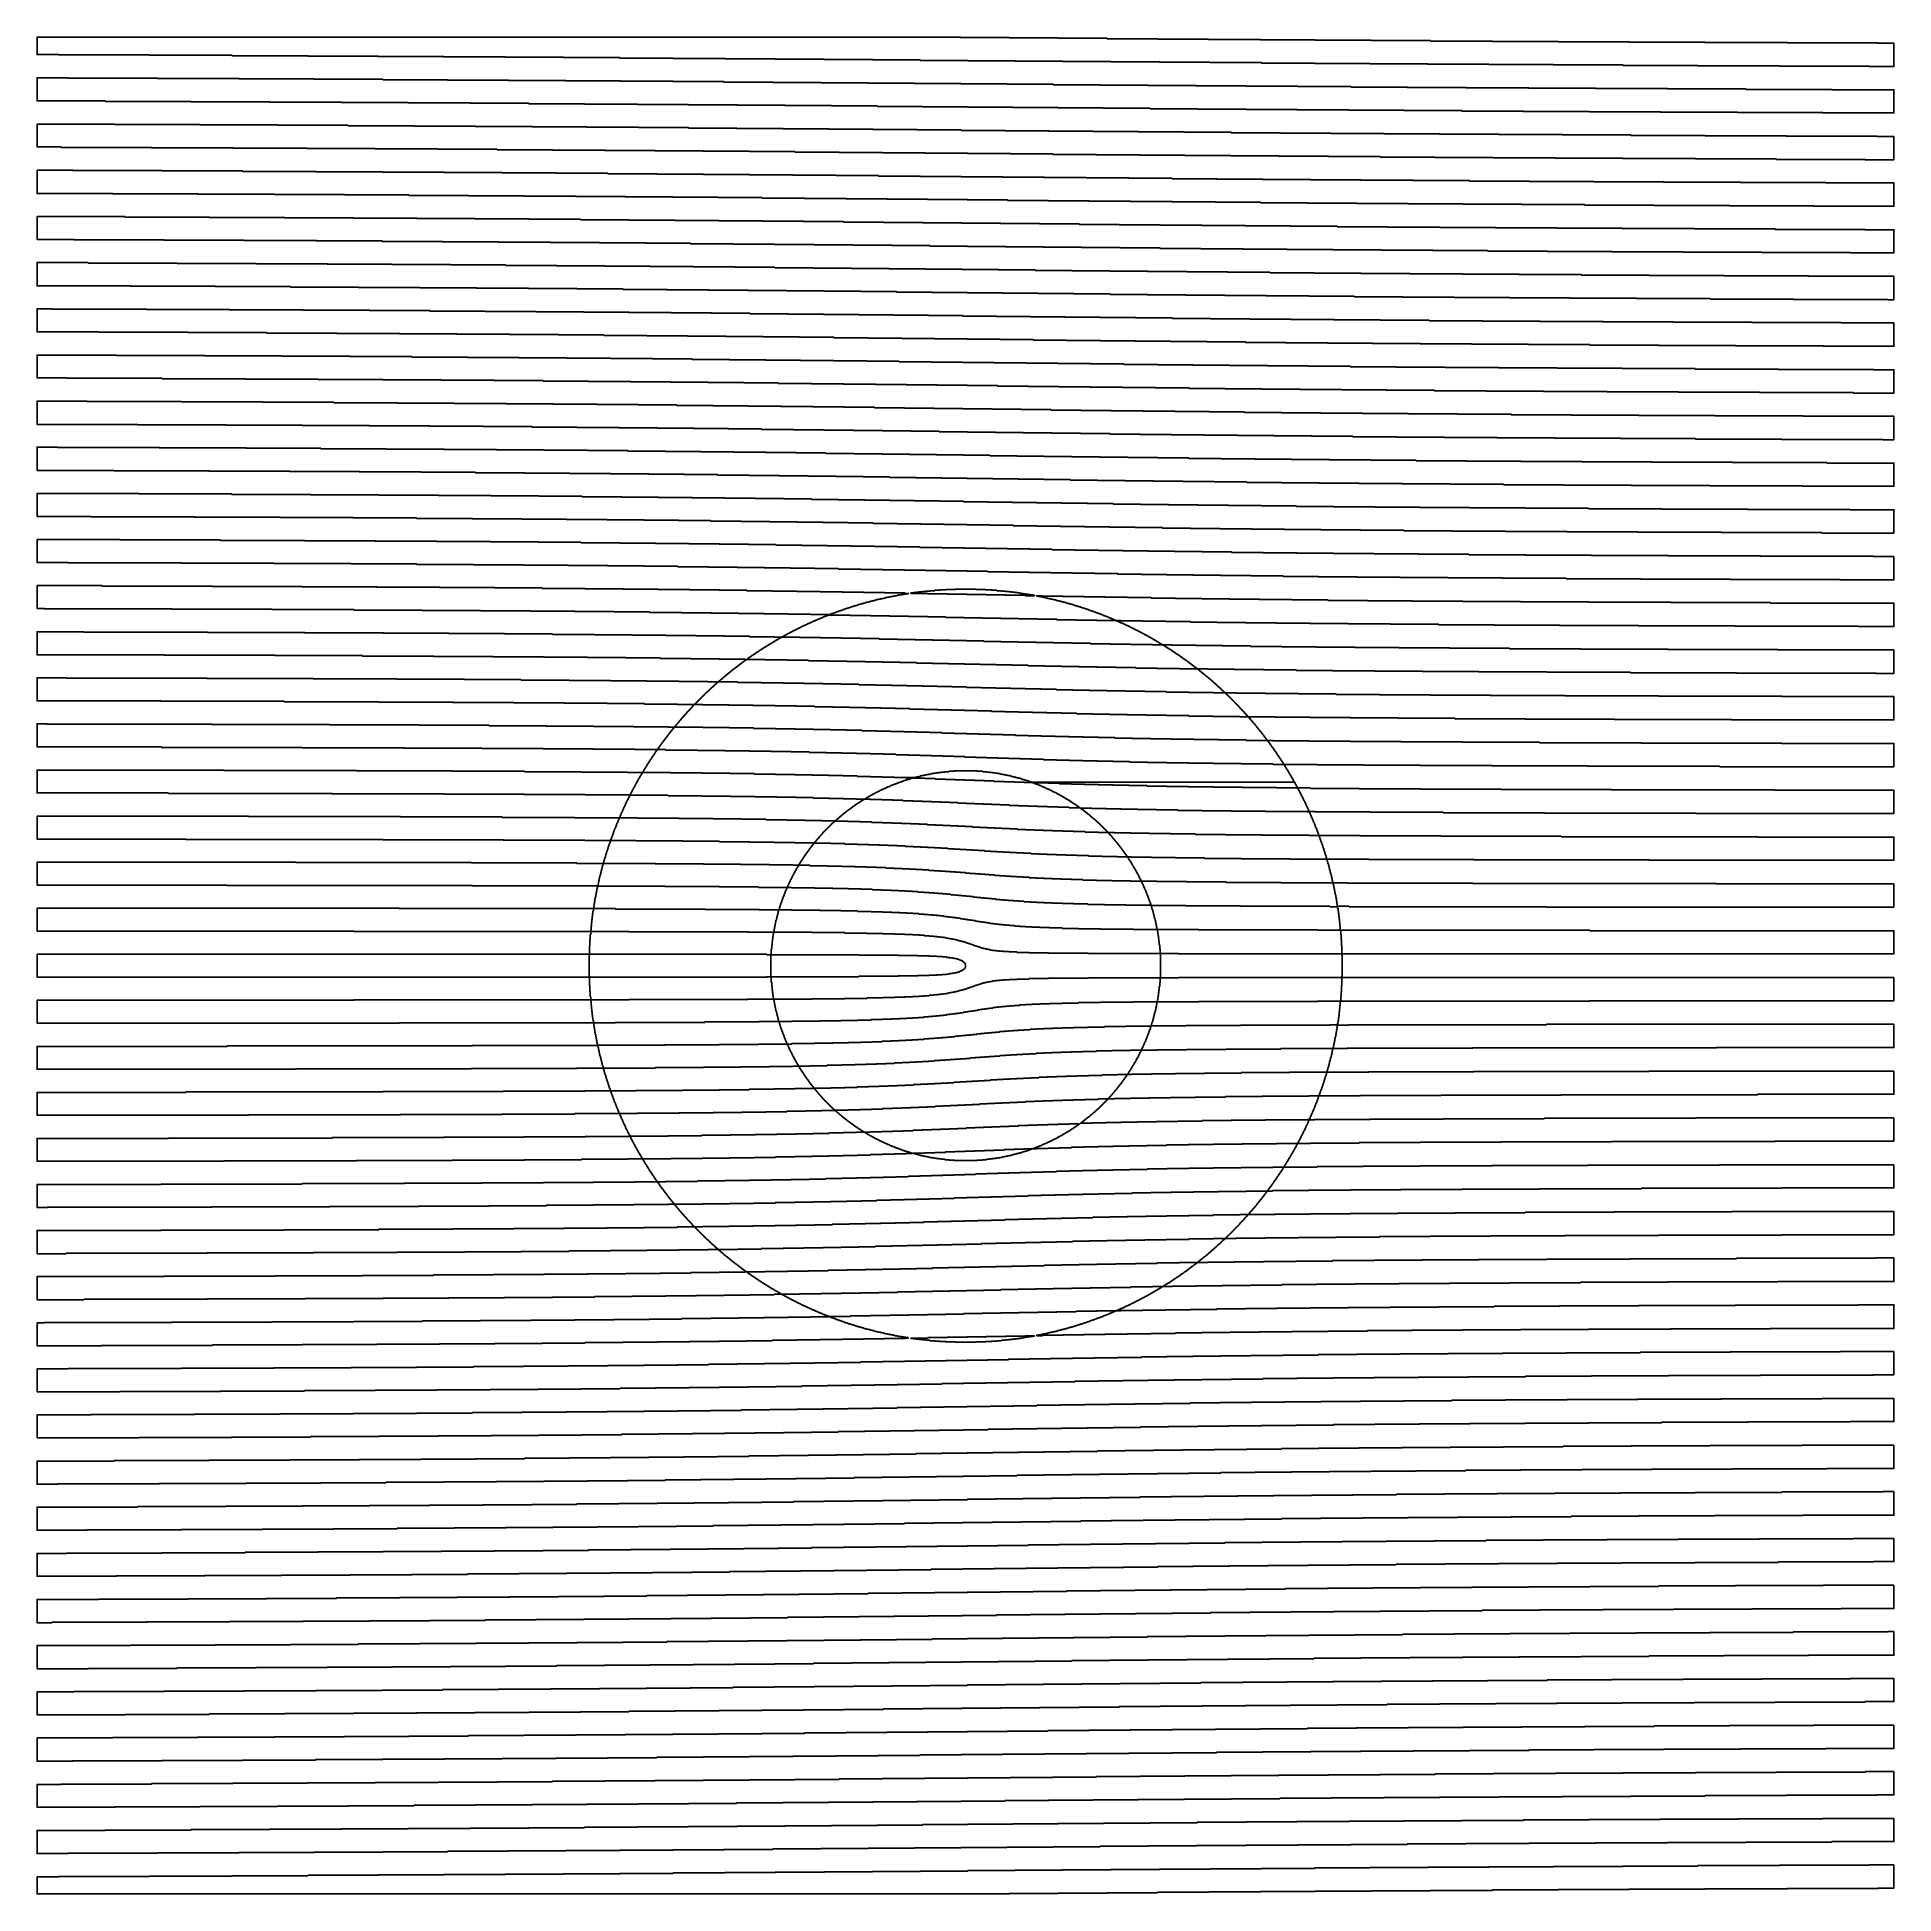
# Model space of a CAD drawing. Extents: x 600 to 5400, y 600 to 5400.
import ezdxf

# ---------------------------------------------------------------- set-up
doc = ezdxf.new("R2010")
doc.units = 0
doc.layers.add('LG_12_W1000_ZP600_INV_LL', color=5, linetype='CONTINUOUS')

msp = doc.modelspace()

# ---------------------------------------------------------------- linework, layer by layer
at = {"layer": 'LG_12_W1000_ZP600_INV_LL'}
for points in [[(2987, 5400), (2987, 5399), (3113, 5399), (3113, 5398), (3239, 5398), (3239, 5397), (3366, 5397), (3366, 5396), (3496, 5396), (3496, 5395), (3628, 5395), (3628, 5394), (3763, 5394), (3763, 5393), (3904, 5393), (3904, 5392), (4049, 5392), (4049, 5391), (4202, 5391), (4202, 5390), (4362, 5390), (4362, 5389), (4533, 5389), (4533, 5388), (4715, 5388), (4715, 5387), (4911, 5387), (4911, 5386), (5125, 5386), (5125, 5385), (5359, 5385), (5359, 5384), (5400, 5384), (5400, 5324), (5336, 5324), (5336, 5325), (5104, 5325), (5104, 5326), (4893, 5326), (4893, 5327), (4700, 5327), (4700, 5328), (4520, 5328), (4520, 5329), (4353, 5329), (4353, 5330), (4195, 5330), (4195, 5331), (4045, 5331), (4045, 5332), (3902, 5332), (3902, 5333), (3765, 5333), (3765, 5334), (3632, 5334), (3632, 5335), (3502, 5335), (3502, 5336), (3376, 5336), (3376, 5337), (3251, 5337), (3251, 5338), (3128, 5338), (3128, 5339), (3006, 5339), (3006, 5340), (2883, 5340), (2883, 5341), (2760, 5341), (2760, 5342), (2635, 5342), (2635, 5343), (2508, 5343), (2508, 5344), (2378, 5344), (2378, 5345), (2244, 5345), (2244, 5346), (2106, 5346), (2106, 5347), (1961, 5347), (1961, 5348), (1810, 5348), (1810, 5349), (1651, 5349), (1651, 5350), (1481, 5350), (1481, 5351), (1300, 5351), (1300, 5352), (1104, 5352), (1104, 5353), (890, 5353), (890, 5354), (656, 5354), (656, 5355), (600, 5355), (600, 5400)], [(680, 5295), (680, 5294), (912, 5294), (912, 5293), (1122, 5293), (1122, 5292), (1316, 5292), (1316, 5291), (1494, 5291), (1494, 5290), (1661, 5290), (1661, 5289), (1818, 5289), (1818, 5288), (1966, 5288), (1966, 5287), (2108, 5287), (2108, 5286), (2244, 5286), (2244, 5285), (2375, 5285), (2375, 5284), (2502, 5284), (2502, 5283), (2626, 5283), (2626, 5282), (2748, 5282), (2748, 5281), (2868, 5281), (2868, 5280), (2988, 5280), (2988, 5279), (3107, 5279), (3107, 5278), (3227, 5278), (3227, 5277), (3348, 5277), (3348, 5276), (3471, 5276), (3471, 5275), (3597, 5275), (3597, 5274), (3725, 5274), (3725, 5273), (3859, 5273), (3859, 5272), (3997, 5272), (3997, 5271), (4142, 5271), (4142, 5270), (4294, 5270), (4294, 5269), (4456, 5269), (4456, 5268), (4629, 5268), (4629, 5267), (4815, 5267), (4815, 5266), (5018, 5266), (5018, 5265), (5240, 5265), (5240, 5264), (5400, 5264), (5400, 5204), (5216, 5204), (5216, 5205), (4996, 5205), (4996, 5206), (4796, 5206), (4796, 5207), (4613, 5207), (4613, 5208), (4442, 5208), (4442, 5209), (4283, 5209), (4283, 5210), (4134, 5210), (4134, 5211), (3991, 5211), (3991, 5212), (3856, 5212), (3856, 5213), (3726, 5213), (3726, 5214), (3599, 5214), (3599, 5215), (3477, 5215), (3477, 5216), (3357, 5216), (3357, 5217), (3239, 5217), (3239, 5218), (3122, 5218), (3122, 5219), (3006, 5219), (3006, 5220), (2889, 5220), (2889, 5221), (2772, 5221), (2772, 5222), (2654, 5222), (2654, 5223), (2533, 5223), (2533, 5224), (2410, 5224), (2410, 5225), (2283, 5225), (2283, 5226), (2152, 5226), (2152, 5227), (2015, 5227), (2015, 5228), (1871, 5228), (1871, 5229), (1720, 5229), (1720, 5230), (1559, 5230), (1559, 5231), (1387, 5231), (1387, 5232), (1201, 5232), (1201, 5233), (998, 5233), (998, 5234), (776, 5234), (776, 5235), (600, 5235), (600, 5295)], [(801, 5175), (801, 5174), (1021, 5174), (1021, 5173), (1221, 5173), (1221, 5172), (1404, 5172), (1404, 5171), (1574, 5171), (1574, 5170), (1732, 5170), (1732, 5169), (1880, 5169), (1880, 5168), (2021, 5168), (2021, 5167), (2155, 5167), (2155, 5166), (2284, 5166), (2284, 5165), (2408, 5165), (2408, 5164), (2528, 5164), (2528, 5163), (2646, 5163), (2646, 5162), (2761, 5162), (2761, 5161), (2875, 5161), (2875, 5160), (2989, 5160), (2989, 5159), (3102, 5159), (3102, 5158), (3215, 5158), (3215, 5157), (3330, 5157), (3330, 5156), (3446, 5156), (3446, 5155), (3565, 5155), (3565, 5154), (3687, 5154), (3687, 5153), (3813, 5153), (3813, 5152), (3945, 5152), (3945, 5151), (4082, 5151), (4082, 5150), (4226, 5150), (4226, 5149), (4379, 5149), (4379, 5148), (4543, 5148), (4543, 5147), (4720, 5147), (4720, 5146), (4912, 5146), (4912, 5145), (5122, 5145), (5122, 5144), (5356, 5144), (5356, 5143), (5400, 5143), (5400, 5083), (5326, 5083), (5326, 5084), (5096, 5084), (5096, 5085), (4888, 5085), (4888, 5086), (4699, 5086), (4699, 5087), (4525, 5087), (4525, 5088), (4364, 5088), (4364, 5089), (4214, 5089), (4214, 5090), (4072, 5090), (4072, 5091), (3938, 5091), (3938, 5092), (3810, 5092), (3810, 5093), (3686, 5093), (3686, 5094), (3567, 5094), (3567, 5095), (3451, 5095), (3451, 5096), (3338, 5096), (3338, 5097), (3226, 5097), (3226, 5098), (3116, 5098), (3116, 5099), (3006, 5099), (3006, 5100), (2895, 5100), (2895, 5101), (2785, 5101), (2785, 5102), (2673, 5102), (2673, 5103), (2559, 5103), (2559, 5104), (2442, 5104), (2442, 5105), (2322, 5105), (2322, 5106), (2197, 5106), (2197, 5107), (2068, 5107), (2068, 5108), (1932, 5108), (1932, 5109), (1789, 5109), (1789, 5110), (1637, 5110), (1637, 5111), (1474, 5111), (1474, 5112), (1298, 5112), (1298, 5113), (1106, 5113), (1106, 5114), (896, 5114), (896, 5115), (662, 5115), (662, 5116), (600, 5116), (600, 5175)], [(692, 5056), (692, 5055), (923, 5055), (923, 5054), (1131, 5054), (1131, 5053), (1320, 5053), (1320, 5052), (1493, 5052), (1493, 5051), (1653, 5051), (1653, 5050), (1802, 5050), (1802, 5049), (1942, 5049), (1942, 5048), (2075, 5048), (2075, 5047), (2202, 5047), (2202, 5046), (2323, 5046), (2323, 5045), (2441, 5045), (2441, 5044), (2554, 5044), (2554, 5043), (2666, 5043), (2666, 5042), (2775, 5042), (2775, 5041), (2882, 5041), (2882, 5040), (2989, 5040), (2989, 5039), (3096, 5039), (3096, 5038), (3204, 5038), (3204, 5037), (3312, 5037), (3312, 5036), (3422, 5036), (3422, 5035), (3534, 5035), (3534, 5034), (3649, 5034), (3649, 5033), (3768, 5033), (3768, 5032), (3892, 5032), (3892, 5031), (4022, 5031), (4022, 5030), (4158, 5030), (4158, 5029), (4303, 5029), (4303, 5028), (4457, 5028), (4457, 5027), (4624, 5027), (4624, 5026), (4805, 5026), (4805, 5025), (5004, 5025), (5004, 5024), (5224, 5024), (5224, 5023), (5400, 5023), (5400, 4963), (5193, 4963), (5193, 4964), (4975, 4964), (4975, 4965), (4780, 4965), (4780, 4966), (4601, 4966), (4601, 4967), (4438, 4967), (4438, 4968), (4286, 4968), (4286, 4969), (4144, 4969), (4144, 4970), (4011, 4970), (4011, 4971), (3884, 4971), (3884, 4972), (3763, 4972), (3763, 4973), (3647, 4973), (3647, 4974), (3535, 4974), (3535, 4975), (3426, 4975), (3426, 4976), (3319, 4976), (3319, 4977), (3213, 4977), (3213, 4978), (3109, 4978), (3109, 4979), (3005, 4979), (3005, 4980), (2902, 4980), (2902, 4981), (2797, 4981), (2797, 4982), (2691, 4982), (2691, 4983), (2584, 4983), (2584, 4984), (2474, 4984), (2474, 4985), (2361, 4985), (2361, 4986), (2243, 4986), (2243, 4987), (2121, 4987), (2121, 4988), (1993, 4988), (1993, 4989), (1858, 4989), (1858, 4990), (1715, 4990), (1715, 4991), (1561, 4991), (1561, 4992), (1395, 4992), (1395, 4993), (1214, 4993), (1214, 4994), (1015, 4994), (1015, 4995), (795, 4995), (795, 4996), (600, 4996), (600, 5056)], [(827, 4936), (827, 4935), (1045, 4935), (1045, 4934), (1240, 4934), (1240, 4933), (1418, 4933), (1418, 4932), (1581, 4932), (1581, 4931), (1732, 4931), (1732, 4930), (1872, 4930), (1872, 4929), (2005, 4929), (2005, 4928), (2130, 4928), (2130, 4927), (2249, 4927), (2249, 4926), (2363, 4926), (2363, 4925), (2474, 4925), (2474, 4924), (2581, 4924), (2581, 4923), (2685, 4923), (2685, 4922), (2788, 4922), (2788, 4921), (2890, 4921), (2890, 4920), (2990, 4920), (2990, 4919), (3091, 4919), (3091, 4918), (3192, 4918), (3192, 4917), (3294, 4917), (3294, 4916), (3397, 4916), (3397, 4915), (3503, 4915), (3503, 4914), (3611, 4914), (3611, 4913), (3723, 4913), (3723, 4912), (3840, 4912), (3840, 4911), (3961, 4911), (3961, 4910), (4090, 4910), (4090, 4909), (4226, 4909), (4226, 4908), (4371, 4908), (4371, 4907), (4528, 4907), (4528, 4906), (4698, 4906), (4698, 4905), (4885, 4905), (4885, 4904), (5093, 4904), (5093, 4903), (5325, 4903), (5325, 4902), (5400, 4902), (5400, 4842), (5288, 4842), (5288, 4843), (5059, 4843), (5059, 4844), (4855, 4844), (4855, 4845), (4671, 4845), (4671, 4846), (4504, 4846), (4504, 4847), (4350, 4847), (4350, 4848), (4208, 4848), (4208, 4849), (4075, 4849), (4075, 4850), (3950, 4850), (3950, 4851), (3831, 4851), (3831, 4852), (3717, 4852), (3717, 4853), (3608, 4853), (3608, 4854), (3503, 4854), (3503, 4855), (3400, 4855), (3400, 4856), (3300, 4856), (3300, 4857), (3201, 4857), (3201, 4858), (3103, 4858), (3103, 4859), (3005, 4859), (3005, 4860), (2908, 4860), (2908, 4861), (2810, 4861), (2810, 4862), (2710, 4862), (2710, 4863), (2609, 4863), (2609, 4864), (2506, 4864), (2506, 4865), (2399, 4865), (2399, 4866), (2289, 4866), (2289, 4867), (2175, 4867), (2175, 4868), (2054, 4868), (2054, 4869), (1927, 4869), (1927, 4870), (1792, 4870), (1792, 4871), (1648, 4871), (1648, 4872), (1492, 4872), (1492, 4873), (1322, 4873), (1322, 4874), (1135, 4874), (1135, 4875), (928, 4875), (928, 4876), (695, 4876), (695, 4877), (600, 4877), (600, 4936)], [(732, 4817), (732, 4816), (962, 4816), (962, 4815), (1166, 4815), (1166, 4814), (1350, 4814), (1350, 4813), (1517, 4813), (1517, 4812), (1669, 4812), (1669, 4811), (1811, 4811), (1811, 4810), (1943, 4810), (1943, 4809), (2067, 4809), (2067, 4808), (2184, 4808), (2184, 4807), (2296, 4807), (2296, 4806), (2403, 4806), (2403, 4805), (2507, 4805), (2507, 4804), (2607, 4804), (2607, 4803), (2705, 4803), (2705, 4802), (2802, 4802), (2802, 4801), (2897, 4801), (2897, 4800), (2991, 4800), (2991, 4799), (3085, 4799), (3085, 4798), (3180, 4798), (3180, 4797), (3275, 4797), (3275, 4796), (3372, 4796), (3372, 4795), (3471, 4795), (3471, 4794), (3573, 4794), (3573, 4793), (3678, 4793), (3678, 4792), (3787, 4792), (3787, 4791), (3901, 4791), (3901, 4790), (4022, 4790), (4022, 4789), (4149, 4789), (4149, 4788), (4285, 4788), (4285, 4787), (4432, 4787), (4432, 4786), (4592, 4786), (4592, 4785), (4767, 4785), (4767, 4784), (4961, 4784), (4961, 4783), (5179, 4783), (5179, 4782), (5400, 4782), (5400, 4721), (5384, 4721), (5384, 4722), (5140, 4722), (5140, 4723), (4925, 4723), (4925, 4724), (4735, 4724), (4735, 4725), (4563, 4725), (4563, 4726), (4407, 4726), (4407, 4727), (4263, 4727), (4263, 4728), (4130, 4728), (4130, 4729), (4005, 4729), (4005, 4730), (3888, 4730), (3888, 4731), (3777, 4731), (3777, 4732), (3671, 4732), (3671, 4733), (3569, 4733), (3569, 4734), (3470, 4734), (3470, 4735), (3374, 4735), (3374, 4736), (3280, 4736), (3280, 4737), (3188, 4737), (3188, 4738), (3096, 4738), (3096, 4739), (3005, 4739), (3005, 4740), (2914, 4740), (2914, 4741), (2822, 4741), (2822, 4742), (2729, 4742), (2729, 4743), (2635, 4743), (2635, 4744), (2538, 4744), (2538, 4745), (2438, 4745), (2438, 4746), (2335, 4746), (2335, 4747), (2228, 4747), (2228, 4748), (2115, 4748), (2115, 4749), (1996, 4749), (1996, 4750), (1870, 4750), (1870, 4751), (1735, 4751), (1735, 4752), (1589, 4752), (1589, 4753), (1430, 4753), (1430, 4754), (1255, 4754), (1255, 4755), (1061, 4755), (1061, 4756), (842, 4756), (842, 4757), (600, 4757), (600, 4817)], [(638, 4698), (638, 4697), (883, 4697), (883, 4696), (1097, 4696), (1097, 4695), (1288, 4695), (1288, 4694), (1459, 4694), (1459, 4693), (1615, 4693), (1615, 4692), (1758, 4692), (1758, 4691), (1890, 4691), (1890, 4690), (2013, 4690), (2013, 4689), (2129, 4689), (2129, 4688), (2239, 4688), (2239, 4687), (2343, 4687), (2343, 4686), (2443, 4686), (2443, 4685), (2540, 4685), (2540, 4684), (2633, 4684), (2633, 4683), (2725, 4683), (2725, 4682), (2815, 4682), (2815, 4681), (2904, 4681), (2904, 4680), (2992, 4680), (2992, 4679), (3080, 4679), (3080, 4678), (3168, 4678), (3168, 4677), (3257, 4677), (3257, 4676), (3348, 4676), (3348, 4675), (3440, 4675), (3440, 4674), (3535, 4674), (3535, 4673), (3633, 4673), (3633, 4672), (3735, 4672), (3735, 4671), (3841, 4671), (3841, 4670), (3953, 4670), (3953, 4669), (4072, 4669), (4072, 4668), (4199, 4668), (4199, 4667), (4336, 4667), (4336, 4666), (4485, 4666), (4485, 4665), (4648, 4665), (4648, 4664), (4830, 4664), (4830, 4663), (5033, 4663), (5033, 4662), (5264, 4662), (5264, 4661), (5400, 4661), (5400, 4601), (5218, 4601), (5218, 4602), (4991, 4602), (4991, 4603), (4792, 4603), (4792, 4604), (4614, 4604), (4614, 4605), (4455, 4605), (4455, 4606), (4309, 4606), (4309, 4607), (4176, 4607), (4176, 4608), (4052, 4608), (4052, 4609), (3936, 4609), (3936, 4610), (3827, 4610), (3827, 4611), (3724, 4611), (3724, 4612), (3625, 4612), (3625, 4613), (3530, 4613), (3530, 4614), (3438, 4614), (3438, 4615), (3349, 4615), (3349, 4616), (3261, 4616), (3261, 4617), (3175, 4617), (3175, 4618), (3090, 4618), (3090, 4619), (3005, 4619), (3005, 4620), (2920, 4620), (2920, 4621), (2835, 4621), (2835, 4622), (2748, 4622), (2748, 4623), (2660, 4623), (2660, 4624), (2570, 4624), (2570, 4625), (2477, 4625), (2477, 4626), (2381, 4626), (2381, 4627), (2281, 4627), (2281, 4628), (2176, 4628), (2176, 4629), (2065, 4629), (2065, 4630), (1948, 4630), (1948, 4631), (1822, 4631), (1822, 4632), (1685, 4632), (1685, 4633), (1537, 4633), (1537, 4634), (1374, 4634), (1374, 4635), (1193, 4635), (1193, 4636), (990, 4636), (990, 4637), (759, 4637), (759, 4638), (600, 4638), (600, 4698)], [(805, 4578), (805, 4577), (1033, 4577), (1033, 4576), (1232, 4576), (1232, 4575), (1409, 4575), (1409, 4574), (1569, 4574), (1569, 4573), (1713, 4573), (1713, 4572), (1846, 4572), (1846, 4571), (1969, 4571), (1969, 4570), (2083, 4570), (2083, 4569), (2191, 4569), (2191, 4568), (2293, 4568), (2293, 4567), (2390, 4567), (2390, 4566), (2483, 4566), (2483, 4565), (2573, 4565), (2573, 4564), (2660, 4564), (2660, 4563), (2745, 4563), (2745, 4562), (2828, 4562), (2828, 4561), (2911, 4561), (2911, 4560), (2993, 4560), (2993, 4559), (3074, 4559), (3074, 4558), (3156, 4558), (3156, 4557), (3239, 4557), (3239, 4556), (3323, 4556), (3323, 4555), (3409, 4555), (3409, 4554), (3497, 4554), (3497, 4553), (3588, 4553), (3588, 4552), (3682, 4552), (3682, 4551), (3781, 4551), (3781, 4550), (3885, 4550), (3885, 4549), (3995, 4549), (3995, 4548), (4113, 4548), (4113, 4547), (4240, 4547), (4240, 4546), (4378, 4546), (4378, 4545), (4530, 4545), (4530, 4544), (4698, 4544), (4698, 4543), (4886, 4543), (4886, 4542), (5101, 4542), (5101, 4541), (5347, 4541), (5347, 4540), (5400, 4540), (5400, 4480), (5295, 4480), (5295, 4481), (5053, 4481), (5053, 4482), (4843, 4482), (4843, 4483), (4658, 4483), (4658, 4484), (4494, 4484), (4494, 4485), (4346, 4485), (4346, 4486), (4212, 4486), (4212, 4487), (4088, 4487), (4088, 4488), (3973, 4488), (3973, 4489), (3866, 4489), (3866, 4490), (3766, 4490), (3766, 4491), (3670, 4491), (3670, 4492), (3578, 4492), (3578, 4493), (3491, 4493), (3491, 4494), (3406, 4494), (3406, 4495), (3323, 4495), (3323, 4496), (3242, 4496), (3242, 4497), (3162, 4497), (3162, 4498), (3083, 4498), (3083, 4499), (3005, 4499), (3005, 4500), (2926, 4500), (2926, 4501), (2847, 4501), (2847, 4502), (2767, 4502), (2767, 4503), (2685, 4503), (2685, 4504), (2602, 4504), (2602, 4505), (2516, 4505), (2516, 4506), (2427, 4506), (2427, 4507), (2334, 4507), (2334, 4508), (2237, 4508), (2237, 4509), (2134, 4509), (2134, 4510), (2025, 4510), (2025, 4511), (1908, 4511), (1908, 4512), (1782, 4512), (1782, 4513), (1645, 4513), (1645, 4514), (1494, 4514), (1494, 4515), (1326, 4515), (1326, 4516), (1138, 4516), (1138, 4517), (923, 4517), (923, 4518), (676, 4518), (676, 4519), (600, 4519), (600, 4578)], [(729, 4459), (729, 4458), (973, 4458), (973, 4457), (1183, 4457), (1183, 4456), (1367, 4456), (1367, 4455), (1531, 4455), (1531, 4454), (1678, 4454), (1678, 4453), (1812, 4453), (1812, 4452), (1934, 4452), (1934, 4451), (2048, 4451), (2048, 4450), (2154, 4450), (2154, 4449), (2253, 4449), (2253, 4448), (2347, 4448), (2347, 4447), (2437, 4447), (2437, 4446), (2523, 4446), (2523, 4445), (2606, 4445), (2606, 4444), (2686, 4444), (2686, 4443), (2765, 4443), (2765, 4442), (2842, 4442), (2842, 4441), (2918, 4441), (2918, 4440), (2993, 4440), (2993, 4439), (3069, 4439), (3069, 4438), (3144, 4438), (3144, 4437), (3221, 4437), (3221, 4436), (3298, 4436), (3298, 4435), (3377, 4435), (3377, 4434), (3459, 4434), (3459, 4433), (3542, 4433), (3542, 4432), (3630, 4432), (3630, 4431), (3721, 4431), (3721, 4430), (3817, 4430), (3817, 4429), (3918, 4429), (3918, 4428), (4027, 4428), (4027, 4427), (4144, 4427), (4144, 4426), (4272, 4426), (4272, 4425), (4411, 4425), (4411, 4424), (4566, 4424), (4566, 4423), (4740, 4423), (4740, 4422), (4937, 4422), (4937, 4421), (5165, 4421), (5165, 4420), (5400, 4420), (5400, 4359), (5372, 4359), (5372, 4360), (5110, 4360), (5110, 4361), (4887, 4361), (4887, 4362), (4694, 4362), (4694, 4363), (4524, 4363), (4524, 4364), (4374, 4364), (4374, 4365), (4238, 4365), (4238, 4366), (4114, 4366), (4114, 4367), (4001, 4367), (4001, 4368), (3895, 4368), (3895, 4369), (3797, 4369), (3797, 4370), (3704, 4370), (3704, 4371), (3616, 4371), (3616, 4372), (3532, 4372), (3532, 4373), (3451, 4373), (3451, 4374), (3373, 4374), (3373, 4375), (3297, 4375), (3297, 4376), (3223, 4376), (3223, 4377), (3149, 4377), (3149, 4378), (3077, 4378), (3077, 4379), (3005, 4379), (3005, 4380), (2932, 4380), (2932, 4381), (2859, 4381), (2859, 4382), (2786, 4382), (2786, 4383), (2711, 4383), (2711, 4384), (2634, 4384), (2634, 4385), (2555, 4385), (2555, 4386), (2473, 4386), (2473, 4387), (2387, 4387), (2387, 4388), (2298, 4388), (2298, 4389), (2203, 4389), (2203, 4390), (2103, 4390), (2103, 4391), (1995, 4391), (1995, 4392), (1879, 4392), (1879, 4393), (1753, 4393), (1753, 4394), (1614, 4394), (1614, 4395), (1459, 4395), (1459, 4396), (1286, 4396), (1286, 4397), (1088, 4397), (1088, 4398), (860, 4398), (860, 4399), (600, 4399), (600, 4459)], [(653, 4340), (653, 4339), (916, 4339), (916, 4338), (1140, 4338), (1140, 4337), (1333, 4337), (1333, 4336), (1502, 4336), (1502, 4335), (1652, 4335), (1652, 4334), (1787, 4334), (1787, 4333), (1910, 4333), (1910, 4332), (2023, 4332), (2023, 4331), (2127, 4331), (2127, 4330), (2224, 4330), (2224, 4329), (2315, 4329), (2315, 4328), (2401, 4328), (2401, 4327), (2484, 4327), (2484, 4326), (2562, 4326), (2562, 4325), (2639, 4325), (2639, 4324), (2712, 4324), (2712, 4323), (2784, 4323), (2784, 4322), (2855, 4322), (2855, 4321), (2925, 4321), (2925, 4320), (2994, 4320), (2994, 4319), (3063, 4319), (3063, 4318), (3133, 4318), (3133, 4317), (3203, 4317), (3203, 4316), (3274, 4316), (3274, 4315), (3346, 4315), (3346, 4314), (3420, 4314), (3420, 4313), (3497, 4313), (3497, 4312), (3577, 4312), (3577, 4311), (3660, 4311), (3660, 4310), (3748, 4310), (3748, 4309), (3842, 4309), (3842, 4308), (3941, 4308), (3941, 4307), (4048, 4307), (4048, 4306), (4165, 4306), (4165, 4305), (4293, 4305), (4293, 4304), (4435, 4304), (4435, 4303), (4594, 4303), (4594, 4302), (4774, 4302), (4774, 4301), (4983, 4301), (4983, 4300), (5227, 4300), (5227, 4299), (5400, 4299), (5400, 4239), (5163, 4239), (5163, 4240), (4924, 4240), (4924, 4241), (4721, 4241), (4721, 4242), (4545, 4242), (4545, 4243), (4391, 4243), (4391, 4244), (4253, 4244), (4253, 4245), (4129, 4245), (4129, 4246), (4017, 4246), (4017, 4247), (3913, 4247), (3913, 4248), (3817, 4248), (3817, 4249), (3727, 4249), (3727, 4250), (3643, 4250), (3643, 4251), (3562, 4251), (3562, 4252), (3486, 4252), (3486, 4253), (3412, 4253), (3412, 4254), (3341, 4254), (3341, 4255), (3271, 4255), (3271, 4256), (3203, 4256), (3203, 4257), (3137, 4257), (3137, 4258), (3070, 4258), (3070, 4259), (3004, 4259), (3004, 4260), (2938, 4260), (2938, 4261), (2872, 4261), (2872, 4262), (2804, 4262), (2804, 4263), (2736, 4263), (2736, 4264), (2666, 4264), (2666, 4265), (2593, 4265), (2593, 4266), (2518, 4266), (2518, 4267), (2440, 4267), (2440, 4268), (2359, 4268), (2359, 4269), (2272, 4269), (2272, 4270), (2181, 4270), (2181, 4271), (2082, 4271), (2082, 4272), (1976, 4272), (1976, 4273), (1860, 4273), (1860, 4274), (1733, 4274), (1733, 4275), (1592, 4275), (1592, 4276), (1433, 4276), (1433, 4277), (1253, 4277), (1253, 4278), (1044, 4278), (1044, 4279), (799, 4279), (799, 4280), (600, 4280), (600, 4340)], [(864, 4220), (864, 4219), (1103, 4219), (1103, 4218), (1307, 4218), (1307, 4217), (1483, 4217), (1483, 4216), (1637, 4216), (1637, 4215), (1774, 4215), (1774, 4214), (1897, 4214), (1897, 4213), (2009, 4213), (2009, 4212), (2111, 4212), (2111, 4211), (2206, 4211), (2206, 4210), (2294, 4210), (2294, 4209), (2377, 4209), (2377, 4208), (2456, 4208), (2456, 4207), (2531, 4207), (2531, 4206), (2602, 4206), (2602, 4205), (2671, 4205), (2671, 4204), (2739, 4204), (2739, 4203), (2804, 4203), (2804, 4202), (2868, 4202), (2868, 4201), (2932, 4201), (2932, 4200), (2995, 4200), (2995, 4199), (3058, 4199), (3058, 4198), (3121, 4198), (3121, 4197), (3184, 4197), (3184, 4196), (3249, 4196), (3249, 4195), (3315, 4195), (3315, 4194), (3382, 4194), (3382, 4193), (3452, 4193), (3452, 4192), (3524, 4192), (3524, 4191), (3600, 4191), (3600, 4190), (3680, 4190), (3680, 4189), (3765, 4189), (3765, 4188), (3855, 4188), (3855, 4187), (3952, 4187), (3952, 4186), (4058, 4186), (4058, 4185), (4174, 4185), (4174, 4184), (4303, 4184), (4303, 4183), (4447, 4183), (4447, 4182), (4611, 4182), (4611, 4181), (4800, 4181), (4800, 4180), (5022, 4180), (5022, 4179), (5287, 4179), (5287, 4178), (5400, 4178), (5400, 4118), (5214, 4118), (5214, 4119), (4954, 4119), (4954, 4120), (4738, 4120), (4738, 4121), (4555, 4121), (4555, 4122), (4396, 4122), (4396, 4123), (4257, 4123), (4257, 4124), (4133, 4124), (4133, 4125), (4021, 4125), (4021, 4126), (3919, 4126), (3919, 4127), (3825, 4127), (3825, 4128), (3739, 4128), (3739, 4129), (3658, 4129), (3658, 4130), (3581, 4130), (3581, 4131), (3509, 4131), (3509, 4132), (3439, 4132), (3439, 4133), (3373, 4133), (3373, 4134), (3308, 4134), (3308, 4135), (3246, 4135), (3246, 4136), (3184, 4136), (3184, 4137), (3124, 4137), (3124, 4138), (3064, 4138), (3064, 4139), (3004, 4139), (3004, 4140), (2944, 4140), (2944, 4141), (2884, 4141), (2884, 4142), (2823, 4142), (2823, 4143), (2761, 4143), (2761, 4144), (2697, 4144), (2697, 4145), (2632, 4145), (2632, 4146), (2564, 4146), (2564, 4147), (2494, 4147), (2494, 4148), (2420, 4148), (2420, 4149), (2341, 4149), (2341, 4150), (2258, 4150), (2258, 4151), (2169, 4151), (2169, 4152), (2073, 4152), (2073, 4153), (1968, 4153), (1968, 4154), (1853, 4154), (1853, 4155), (1725, 4155), (1725, 4156), (1581, 4156), (1581, 4157), (1417, 4157), (1417, 4158), (1228, 4158), (1228, 4159), (1006, 4159), (1006, 4160), (739, 4160), (739, 4161), (600, 4161), (600, 4220)], [(814, 4101), (814, 4100), (1074, 4100), (1074, 4099), (1291, 4099), (1291, 4098), (1474, 4098), (1474, 4097), (1633, 4097), (1633, 4096), (1772, 4096), (1772, 4095), (1895, 4095), (1895, 4094), (2006, 4094), (2006, 4093), (2107, 4093), (2107, 4092), (2199, 4092), (2199, 4091), (2285, 4091), (2285, 4090), (2364, 4090), (2364, 4089), (2439, 4089), (2439, 4088), (2510, 4088), (2510, 4087), (2577, 4087), (2577, 4086), (2642, 4086), (2642, 4085), (2704, 4085), (2704, 4084), (2765, 4084), (2765, 4083), (2824, 4083), (2824, 4082), (2882, 4082), (2882, 4081), (2939, 4081), (2939, 4080), (2995, 4080), (2995, 4079), (3052, 4079), (3052, 4078), (3109, 4078), (3109, 4077), (3166, 4077), (3166, 4076), (3224, 4076), (3224, 4075), (3283, 4075), (3283, 4074), (3344, 4074), (3344, 4073), (3407, 4073), (3407, 4072), (3472, 4072), (3472, 4071), (3540, 4071), (3540, 4070), (3612, 4070), (3612, 4069), (3688, 4069), (3688, 4068), (3769, 4068), (3769, 4067), (3856, 4067), (3856, 4066), (3951, 4066), (3951, 4065), (4056, 4065), (4056, 4064), (4171, 4064), (4171, 4063), (4301, 4063), (4301, 4062), (4448, 4062), (4448, 4061), (4618, 4061), (4618, 4060), (4817, 4060), (4817, 4059), (5055, 4059), (5055, 4058), (5347, 4058), (5347, 4057), (5400, 4057), (5400, 3997), (5261, 3997), (5261, 3998), (4977, 3998), (4977, 3999), (4745, 3999), (4745, 4000), (4553, 4000), (4553, 4001), (4389, 4001), (4389, 4002), (4247, 4002), (4247, 4003), (4123, 4003), (4123, 4004), (4012, 4004), (4012, 4005), (3912, 4005), (3912, 4006), (3821, 4006), (3821, 4007), (3738, 4007), (3738, 4008), (3660, 4008), (3660, 4009), (3588, 4009), (3588, 4010), (3520, 4010), (3520, 4011), (3455, 4011), (3455, 4012), (3393, 4012), (3393, 4013), (3334, 4013), (3334, 4014), (3276, 4014), (3276, 4015), (3220, 4015), (3220, 4016), (3165, 4016), (3165, 4017), (3111, 4017), (3111, 4018), (3057, 4018), (3057, 4019), (3004, 4019), (3004, 4020), (2950, 4020), (2950, 4021), (2896, 4021), (2896, 4022), (2842, 4022), (2842, 4023), (2786, 4023), (2786, 4024), (2729, 4024), (2729, 4025), (2671, 4025), (2671, 4026), (2610, 4026), (2610, 4027), (2547, 4027), (2547, 4028), (2480, 4028), (2480, 4029), (2410, 4029), (2410, 4030), (2336, 4030), (2336, 4031), (2256, 4031), (2256, 4032), (2169, 4032), (2169, 4033), (2075, 4033), (2075, 4034), (1972, 4034), (1972, 4035), (1857, 4035), (1857, 4036), (1728, 4036), (1728, 4037), (1581, 4037), (1581, 4038), (1412, 4038), (1412, 4039), (1212, 4039), (1212, 4040), (973, 4040), (973, 4041), (680, 4041), (680, 4042), (600, 4042), (600, 4101)], [(767, 3982), (767, 3981), (1053, 3981), (1053, 3980), (1285, 3980), (1285, 3979), (1478, 3979), (1478, 3978), (1641, 3978), (1641, 3977), (1783, 3977), (1783, 3976), (1906, 3976), (1906, 3975), (2016, 3975), (2016, 3974), (2115, 3974), (2115, 3973), (2205, 3973), (2205, 3972), (2287, 3972), (2287, 3971), (2364, 3971), (2364, 3970), (2434, 3970), (2434, 3969), (2501, 3969), (2501, 3968), (2564, 3968), (2564, 3967), (2624, 3967), (2624, 3966), (2682, 3966), (2682, 3965), (2737, 3965), (2737, 3964), (2791, 3964), (2791, 3963), (2843, 3963), (2843, 3962), (2852, 3962), (2852, 3961), (2846, 3961), (2846, 3960), (2840, 3960), (2840, 3959), (2834, 3959), (2834, 3958), (2828, 3958), (2828, 3957), (2823, 3957), (2823, 3956), (2817, 3956), (2817, 3955), (2812, 3955), (2812, 3954), (2807, 3954), (2807, 3953), (2802, 3953), (2802, 3952), (2798, 3952), (2798, 3951), (2793, 3951), (2793, 3950), (2789, 3950), (2789, 3949), (2784, 3949), (2784, 3948), (2780, 3948), (2780, 3947), (2775, 3947), (2775, 3946), (2771, 3946), (2771, 3945), (2767, 3945), (2767, 3944), (2763, 3944), (2763, 3943), (2759, 3943), (2759, 3942), (2755, 3942), (2755, 3941), (2752, 3941), (2752, 3940), (2748, 3940), (2748, 3939), (2744, 3939), (2744, 3938), (2741, 3938), (2741, 3937), (2737, 3937), (2737, 3936), (2733, 3936), (2733, 3935), (2730, 3935), (2730, 3934), (2726, 3934), (2726, 3933), (2723, 3933), (2723, 3932), (2720, 3932), (2720, 3931), (2716, 3931), (2716, 3930), (2713, 3930), (2713, 3929), (2710, 3929), (2710, 3928), (2707, 3928), (2707, 3927), (2704, 3927), (2704, 3926), (2701, 3926), (2701, 3925), (2697, 3925), (2697, 3924), (2694, 3924), (2694, 3923), (2691, 3923), (2691, 3922), (2688, 3922), (2688, 3921), (2686, 3921), (2686, 3920), (2683, 3920), (2683, 3919), (2680, 3919), (2680, 3918), (2677, 3918), (2677, 3917), (2674, 3917), (2674, 3916), (2671, 3916), (2671, 3915), (2669, 3915), (2669, 3914), (2666, 3914), (2666, 3913), (2663, 3913), (2663, 3912), (2660, 3912), (2660, 3911), (2658, 3911), (2658, 3910), (2655, 3910), (2655, 3909), (2652, 3909), (2652, 3908), (2650, 3908), (2650, 3907), (2648, 3907), (2648, 3906), (2702, 3906), (2702, 3905), (2754, 3905), (2754, 3904), (2804, 3904), (2804, 3903), (2853, 3903), (2853, 3902), (2902, 3902), (2902, 3901), (2949, 3901), (2949, 3900), (2996, 3900), (2996, 3899), (3043, 3899), (3043, 3898), (3091, 3898), (3091, 3897), (3138, 3897), (3138, 3896), (3187, 3896), (3187, 3895), (3236, 3895), (3236, 3894), (3286, 3894), (3286, 3893), (3339, 3893), (3339, 3892), (3388, 3892), (3388, 3893), (3385, 3893), (3385, 3894), (3383, 3894), (3383, 3895), (3381, 3895), (3381, 3896), (3378, 3896), (3378, 3897), (3376, 3897), (3376, 3898), (3374, 3898), (3374, 3899), (3371, 3899), (3371, 3900), (3369, 3900), (3369, 3901), (3366, 3901), (3366, 3902), (3364, 3902), (3364, 3903), (3361, 3903), (3361, 3904), (3359, 3904), (3359, 3905), (3356, 3905), (3356, 3906), (3354, 3906), (3354, 3907), (3351, 3907), (3351, 3908), (3349, 3908), (3349, 3909), (3346, 3909), (3346, 3910), (3343, 3910), (3343, 3911), (3341, 3911), (3341, 3912), (3338, 3912), (3338, 3913), (3335, 3913), (3335, 3914), (3332, 3914), (3332, 3915), (3330, 3915), (3330, 3916), (3327, 3916), (3327, 3917), (3324, 3917), (3324, 3918), (3321, 3918), (3321, 3919), (3318, 3919), (3318, 3920), (3315, 3920), (3315, 3921), (3313, 3921), (3313, 3922), (3310, 3922), (3310, 3923), (3307, 3923), (3307, 3924), (3304, 3924), (3304, 3925), (3300, 3925), (3300, 3926), (3297, 3926), (3297, 3927), (3294, 3927), (3294, 3928), (3291, 3928), (3291, 3929), (3288, 3929), (3288, 3930), (3285, 3930), (3285, 3931), (3281, 3931), (3281, 3932), (3278, 3932), (3278, 3933), (3275, 3933), (3275, 3934), (3271, 3934), (3271, 3935), (3268, 3935), (3268, 3936), (3264, 3936), (3264, 3937), (3260, 3937), (3260, 3938), (3257, 3938), (3257, 3939), (3253, 3939), (3253, 3940), (3249, 3940), (3249, 3941), (3246, 3941), (3246, 3942), (3242, 3942), (3242, 3943), (3238, 3943), (3238, 3944), (3234, 3944), (3234, 3945), (3230, 3945), (3230, 3946), (3226, 3946), (3226, 3947), (3221, 3947), (3221, 3948), (3217, 3948), (3217, 3949), (3212, 3949), (3212, 3950), (3208, 3950), (3208, 3951), (3203, 3951), (3203, 3952), (3199, 3952), (3199, 3953), (3194, 3953), (3194, 3954), (3189, 3954), (3189, 3955), (3184, 3955), (3184, 3956), (3199, 3956), (3199, 3955), (3252, 3955), (3252, 3954), (3306, 3954), (3306, 3953), (3361, 3953), (3361, 3952), (3419, 3952), (3419, 3951), (3480, 3951), (3480, 3950), (3543, 3950), (3543, 3949), (3611, 3949), (3611, 3948), (3683, 3948), (3683, 3947), (3760, 3947), (3760, 3946), (3844, 3946), (3844, 3945), (3937, 3945), (3937, 3944), (4039, 3944), (4039, 3943), (4154, 3943), (4154, 3942), (4285, 3942), (4285, 3941), (4435, 3941), (4435, 3940), (4611, 3940), (4611, 3939), (4823, 3939), (4823, 3938), (5081, 3938), (5081, 3937), (5400, 3937), (5400, 3876), (5308, 3876), (5308, 3877), (4990, 3877), (4990, 3878), (4740, 3878), (4740, 3879), (4536, 3879), (4536, 3880), (4367, 3880), (4367, 3881), (4223, 3881), (4223, 3882), (4098, 3882), (4098, 3883), (3989, 3883), (3989, 3884), (3891, 3884), (3891, 3885), (3804, 3885), (3804, 3886), (3724, 3886), (3724, 3887), (3650, 3887), (3650, 3888), (3582, 3888), (3582, 3889), (3518, 3889), (3518, 3890), (3458, 3890), (3458, 3891), (3401, 3891), (3401, 3892), (3390, 3892), (3390, 3891), (3392, 3891), (3392, 3890), (3395, 3890), (3395, 3889), (3397, 3889), (3397, 3888), (3399, 3888), (3399, 3887), (3401, 3887), (3401, 3886), (3404, 3886), (3404, 3885), (3406, 3885), (3406, 3884), (3408, 3884), (3408, 3883), (3410, 3883), (3410, 3882), (3412, 3882), (3412, 3881), (3414, 3881), (3414, 3880), (3416, 3880), (3416, 3879), (3419, 3879), (3419, 3878), (3421, 3878), (3421, 3877), (3423, 3877), (3423, 3876), (3425, 3876), (3425, 3875), (3427, 3875), (3427, 3874), (3429, 3874), (3429, 3873), (3431, 3873), (3431, 3872), (3433, 3872), (3433, 3871), (3435, 3871), (3435, 3870), (3437, 3870), (3437, 3869), (3439, 3869), (3439, 3868), (3441, 3868), (3441, 3867), (3443, 3867), (3443, 3866), (3445, 3866), (3445, 3865), (3447, 3865), (3447, 3864), (3449, 3864), (3449, 3863), (3451, 3863), (3451, 3862), (3453, 3862), (3453, 3861), (3455, 3861), (3455, 3860), (3456, 3860), (3456, 3859), (3458, 3859), (3458, 3858), (3460, 3858), (3460, 3857), (3462, 3857), (3462, 3856), (3464, 3856), (3464, 3855), (3466, 3855), (3466, 3854), (3468, 3854), (3468, 3853), (3469, 3853), (3469, 3852), (3471, 3852), (3471, 3851), (3473, 3851), (3473, 3850), (3475, 3850), (3475, 3849), (3477, 3849), (3477, 3848), (3478, 3848), (3478, 3847), (3480, 3847), (3480, 3846), (3482, 3846), (3482, 3845), (3484, 3845), (3484, 3844), (3485, 3844), (3485, 3843), (3487, 3843), (3487, 3842), (3489, 3842), (3489, 3841), (3491, 3841), (3491, 3840), (3492, 3840), (3492, 3839), (3494, 3839), (3494, 3838), (3496, 3838), (3496, 3837), (3497, 3837), (3497, 3836), (3499, 3836), (3499, 3835), (3501, 3835), (3501, 3834), (3502, 3834), (3502, 3833), (3504, 3833), (3504, 3832), (3506, 3832), (3506, 3831), (3507, 3831), (3507, 3830), (3509, 3830), (3509, 3829), (3483, 3829), (3483, 3830), (3427, 3830), (3427, 3831), (3374, 3831), (3374, 3832), (3323, 3832), (3323, 3833), (3275, 3833), (3275, 3834), (3227, 3834), (3227, 3835), (3181, 3835), (3181, 3836), (3136, 3836), (3136, 3837), (3091, 3837), (3091, 3838), (3047, 3838), (3047, 3839), (3003, 3839), (3003, 3840), (2959, 3840), (2959, 3841), (2915, 3841), (2915, 3842), (2870, 3842), (2870, 3843), (2824, 3843), (2824, 3844), (2777, 3844), (2777, 3845), (2729, 3845), (2729, 3846), (2679, 3846), (2679, 3847), (2626, 3847), (2626, 3848), (2571, 3848), (2571, 3849), (2526, 3849), (2526, 3850), (2528, 3850), (2528, 3851), (2530, 3851), (2530, 3852), (2532, 3852), (2532, 3853), (2533, 3853), (2533, 3854), (2535, 3854), (2535, 3855), (2537, 3855), (2537, 3856), (2539, 3856), (2539, 3857), (2541, 3857), (2541, 3858), (2543, 3858), (2543, 3859), (2545, 3859), (2545, 3860), (2546, 3860), (2546, 3861), (2548, 3861), (2548, 3862), (2550, 3862), (2550, 3863), (2552, 3863), (2552, 3864), (2554, 3864), (2554, 3865), (2556, 3865), (2556, 3866), (2558, 3866), (2558, 3867), (2560, 3867), (2560, 3868), (2562, 3868), (2562, 3869), (2564, 3869), (2564, 3870), (2566, 3870), (2566, 3871), (2568, 3871), (2568, 3872), (2570, 3872), (2570, 3873), (2572, 3873), (2572, 3874), (2574, 3874), (2574, 3875), (2576, 3875), (2576, 3876), (2578, 3876), (2578, 3877), (2580, 3877), (2580, 3878), (2582, 3878), (2582, 3879), (2585, 3879), (2585, 3880), (2587, 3880), (2587, 3881), (2589, 3881), (2589, 3882), (2591, 3882), (2591, 3883), (2593, 3883), (2593, 3884), (2595, 3884), (2595, 3885), (2597, 3885), (2597, 3886), (2600, 3886), (2600, 3887), (2602, 3887), (2602, 3888), (2604, 3888), (2604, 3889), (2606, 3889), (2606, 3890), (2609, 3890), (2609, 3891), (2611, 3891), (2611, 3892), (2613, 3892), (2613, 3893), (2616, 3893), (2616, 3894), (2618, 3894), (2618, 3895), (2620, 3895), (2620, 3896), (2623, 3896), (2623, 3897), (2625, 3897), (2625, 3898), (2627, 3898), (2627, 3899), (2630, 3899), (2630, 3900), (2632, 3900), (2632, 3901), (2635, 3901), (2635, 3902), (2637, 3902), (2637, 3903), (2640, 3903), (2640, 3904), (2642, 3904), (2642, 3905), (2645, 3905), (2645, 3906), (2647, 3906), (2647, 3907), (2600, 3907), (2600, 3908), (2541, 3908), (2541, 3909), (2479, 3909), (2479, 3910), (2413, 3910), (2413, 3911), (2342, 3911), (2342, 3912), (2266, 3912), (2266, 3913), (2183, 3913), (2183, 3914), (2091, 3914), (2091, 3915), (1990, 3915), (1990, 3916), (1876, 3916), (1876, 3917), (1746, 3917), (1746, 3918), (1595, 3918), (1595, 3919), (1419, 3919), (1419, 3920), (1207, 3920), (1207, 3921), (948, 3921), (948, 3922), (619, 3922), (619, 3923), (600, 3923), (600, 3982)], [(3027, 3973), (3027, 3972), (3052, 3972), (3052, 3971), (3068, 3971), (3068, 3970), (3081, 3970), (3081, 3969), (3093, 3969), (3093, 3968), (3103, 3968), (3103, 3967), (3112, 3967), (3112, 3966), (3120, 3966), (3120, 3965), (3128, 3965), (3128, 3964), (3135, 3964), (3135, 3963), (3142, 3963), (3142, 3962), (3149, 3962), (3149, 3961), (3155, 3961), (3155, 3960), (3161, 3960), (3161, 3959), (3167, 3959), (3167, 3958), (3173, 3958), (3173, 3957), (3178, 3957), (3178, 3956), (3155, 3956), (3155, 3957), (3104, 3957), (3104, 3958), (3054, 3958), (3054, 3959), (3004, 3959), (3004, 3960), (2953, 3960), (2953, 3961), (2903, 3961), (2903, 3962), (2859, 3962), (2859, 3963), (2866, 3963), (2866, 3964), (2873, 3964), (2873, 3965), (2881, 3965), (2881, 3966), (2889, 3966), (2889, 3967), (2898, 3967), (2898, 3968), (2908, 3968), (2908, 3969), (2920, 3969), (2920, 3970), (2933, 3970), (2933, 3971), (2949, 3971), (2949, 3972), (2974, 3972), (2974, 3973)], [(721, 3863), (721, 3862), (1040, 3862), (1040, 3861), (1292, 3861), (1292, 3860), (1495, 3860), (1495, 3859), (1664, 3859), (1664, 3858), (1808, 3858), (1808, 3857), (1932, 3857), (1932, 3856), (2041, 3856), (2041, 3855), (2138, 3855), (2138, 3854), (2225, 3854), (2225, 3853), (2303, 3853), (2303, 3852), (2376, 3852), (2376, 3851), (2442, 3851), (2442, 3850), (2505, 3850), (2505, 3849), (2524, 3849), (2524, 3848), (2523, 3848), (2523, 3847), (2521, 3847), (2521, 3846), (2519, 3846), (2519, 3845), (2517, 3845), (2517, 3844), (2516, 3844), (2516, 3843), (2514, 3843), (2514, 3842), (2512, 3842), (2512, 3841), (2510, 3841), (2510, 3840), (2509, 3840), (2509, 3839), (2507, 3839), (2507, 3838), (2505, 3838), (2505, 3837), (2504, 3837), (2504, 3836), (2502, 3836), (2502, 3835), (2500, 3835), (2500, 3834), (2499, 3834), (2499, 3833), (2497, 3833), (2497, 3832), (2495, 3832), (2495, 3831), (2494, 3831), (2494, 3830), (2492, 3830), (2492, 3829), (2490, 3829), (2490, 3828), (2489, 3828), (2489, 3827), (2487, 3827), (2487, 3826), (2486, 3826), (2486, 3825), (2484, 3825), (2484, 3824), (2482, 3824), (2482, 3823), (2481, 3823), (2481, 3822), (2479, 3822), (2479, 3821), (2478, 3821), (2478, 3820), (2476, 3820), (2476, 3819), (2474, 3819), (2474, 3818), (2473, 3818), (2473, 3817), (2471, 3817), (2471, 3816), (2470, 3816), (2470, 3815), (2468, 3815), (2468, 3814), (2467, 3814), (2467, 3813), (2465, 3813), (2465, 3812), (2464, 3812), (2464, 3811), (2462, 3811), (2462, 3810), (2461, 3810), (2461, 3809), (2459, 3809), (2459, 3808), (2458, 3808), (2458, 3807), (2456, 3807), (2456, 3806), (2455, 3806), (2455, 3805), (2453, 3805), (2453, 3804), (2452, 3804), (2452, 3803), (2450, 3803), (2450, 3802), (2449, 3802), (2449, 3801), (2447, 3801), (2447, 3800), (2446, 3800), (2446, 3799), (2445, 3799), (2445, 3798), (2443, 3798), (2443, 3797), (2442, 3797), (2442, 3796), (2440, 3796), (2440, 3795), (2439, 3795), (2439, 3794), (2437, 3794), (2437, 3793), (2436, 3793), (2436, 3792), (2435, 3792), (2435, 3791), (2482, 3791), (2482, 3790), (2540, 3790), (2540, 3789), (2594, 3789), (2594, 3788), (2645, 3788), (2645, 3787), (2694, 3787), (2694, 3786), (2741, 3786), (2741, 3785), (2786, 3785), (2786, 3784), (2830, 3784), (2830, 3783), (2873, 3783), (2873, 3782), (2915, 3782), (2915, 3781), (2956, 3781), (2956, 3780), (2997, 3780), (2997, 3779), (3038, 3779), (3038, 3778), (3079, 3778), (3079, 3777), (3120, 3777), (3120, 3776), (3162, 3776), (3162, 3775), (3204, 3775), (3204, 3774), (3248, 3774), (3248, 3773), (3293, 3773), (3293, 3772), (3340, 3772), (3340, 3771), (3389, 3771), (3389, 3770), (3440, 3770), (3440, 3769), (3495, 3769), (3495, 3768), (3553, 3768), (3553, 3767), (3599, 3767), (3599, 3768), (3597, 3768), (3597, 3769), (3596, 3769), (3596, 3770), (3595, 3770), (3595, 3771), (3593, 3771), (3593, 3772), (3592, 3772), (3592, 3773), (3591, 3773), (3591, 3774), (3589, 3774), (3589, 3775), (3588, 3775), (3588, 3776), (3587, 3776), (3587, 3777), (3585, 3777), (3585, 3778), (3584, 3778), (3584, 3779), (3583, 3779), (3583, 3780), (3581, 3780), (3581, 3781), (3580, 3781), (3580, 3782), (3579, 3782), (3579, 3783), (3577, 3783), (3577, 3784), (3576, 3784), (3576, 3785), (3575, 3785), (3575, 3786), (3573, 3786), (3573, 3787), (3572, 3787), (3572, 3788), (3571, 3788), (3571, 3789), (3569, 3789), (3569, 3790), (3568, 3790), (3568, 3791), (3566, 3791), (3566, 3792), (3565, 3792), (3565, 3793), (3564, 3793), (3564, 3794), (3562, 3794), (3562, 3795), (3561, 3795), (3561, 3796), (3559, 3796), (3559, 3797), (3558, 3797), (3558, 3798), (3556, 3798), (3556, 3799), (3555, 3799), (3555, 3800), (3554, 3800), (3554, 3801), (3552, 3801), (3552, 3802), (3551, 3802), (3551, 3803), (3549, 3803), (3549, 3804), (3548, 3804), (3548, 3805), (3546, 3805), (3546, 3806), (3545, 3806), (3545, 3807), (3543, 3807), (3543, 3808), (3542, 3808), (3542, 3809), (3540, 3809), (3540, 3810), (3539, 3810), (3539, 3811), (3537, 3811), (3537, 3812), (3536, 3812), (3536, 3813), (3534, 3813), (3534, 3814), (3533, 3814), (3533, 3815), (3531, 3815), (3531, 3816), (3530, 3816), (3530, 3817), (3528, 3817), (3528, 3818), (3527, 3818), (3527, 3819), (3525, 3819), (3525, 3820), (3523, 3820), (3523, 3821), (3522, 3821), (3522, 3822), (3520, 3822), (3520, 3823), (3519, 3823), (3519, 3824), (3517, 3824), (3517, 3825), (3515, 3825), (3515, 3826), (3514, 3826), (3514, 3827), (3512, 3827), (3512, 3828), (3511, 3828), (3511, 3829), (3534, 3829), (3534, 3828), (3596, 3828), (3596, 3827), (3664, 3827), (3664, 3826), (3737, 3826), (3737, 3825), (3818, 3825), (3818, 3824), (3907, 3824), (3907, 3823), (4007, 3823), (4007, 3822), (4121, 3822), (4121, 3821), (4252, 3821), (4252, 3820), (4406, 3820), (4406, 3819), (4590, 3819), (4590, 3818), (4816, 3818), (4816, 3817), (5100, 3817), (5100, 3816), (5400, 3816), (5400, 3755), (5354, 3755), (5354, 3756), (4993, 3756), (4993, 3757), (4719, 3757), (4719, 3758), (4503, 3758), (4503, 3759), (4327, 3759), (4327, 3760), (4181, 3760), (4181, 3761), (4057, 3761), (4057, 3762), (3949, 3762), (3949, 3763), (3855, 3763), (3855, 3764), (3771, 3764), (3771, 3765), (3695, 3765), (3695, 3766), (3626, 3766), (3626, 3767), (3600, 3767), (3600, 3766), (3601, 3766), (3601, 3765), (3602, 3765), (3602, 3764), (3604, 3764), (3604, 3763), (3605, 3763), (3605, 3762), (3606, 3762), (3606, 3761), (3607, 3761), (3607, 3760), (3609, 3760), (3609, 3759), (3610, 3759), (3610, 3758), (3611, 3758), (3611, 3757), (3612, 3757), (3612, 3756), (3614, 3756), (3614, 3755), (3615, 3755), (3615, 3754), (3616, 3754), (3616, 3753), (3617, 3753), (3617, 3752), (3619, 3752), (3619, 3751), (3620, 3751), (3620, 3750), (3621, 3750), (3621, 3749), (3622, 3749), (3622, 3748), (3623, 3748), (3623, 3747), (3625, 3747), (3625, 3746), (3626, 3746), (3626, 3745), (3627, 3745), (3627, 3744), (3628, 3744), (3628, 3743), (3629, 3743), (3629, 3742), (3630, 3742), (3630, 3741), (3632, 3741), (3632, 3740), (3633, 3740), (3633, 3739), (3634, 3739), (3634, 3738), (3635, 3738), (3635, 3737), (3636, 3737), (3636, 3736), (3637, 3736), (3637, 3735), (3639, 3735), (3639, 3734), (3640, 3734), (3640, 3733), (3641, 3733), (3641, 3732), (3642, 3732), (3642, 3731), (3643, 3731), (3643, 3730), (3644, 3730), (3644, 3729), (3645, 3729), (3645, 3728), (3647, 3728), (3647, 3727), (3648, 3727), (3648, 3726), (3649, 3726), (3649, 3725), (3650, 3725), (3650, 3724), (3651, 3724), (3651, 3723), (3652, 3723), (3652, 3722), (3653, 3722), (3653, 3721), (3654, 3721), (3654, 3720), (3656, 3720), (3656, 3719), (3657, 3719), (3657, 3718), (3658, 3718), (3658, 3717), (3659, 3717), (3659, 3716), (3660, 3716), (3660, 3715), (3661, 3715), (3661, 3714), (3662, 3714), (3662, 3713), (3663, 3713), (3663, 3712), (3664, 3712), (3664, 3711), (3665, 3711), (3665, 3710), (3666, 3710), (3666, 3709), (3667, 3709), (3667, 3708), (3668, 3708), (3668, 3707), (3670, 3707), (3670, 3706), (3671, 3706), (3671, 3705), (3641, 3705), (3641, 3706), (3577, 3706), (3577, 3707), (3519, 3707), (3519, 3708), (3464, 3708), (3464, 3709), (3414, 3709), (3414, 3710), (3366, 3710), (3366, 3711), (3320, 3711), (3320, 3712), (3277, 3712), (3277, 3713), (3235, 3713), (3235, 3714), (3195, 3714), (3195, 3715), (3155, 3715), (3155, 3716), (3117, 3716), (3117, 3717), (3078, 3717), (3078, 3718), (3041, 3718), (3041, 3719), (3003, 3719), (3003, 3720), (2965, 3720), (2965, 3721), (2927, 3721), (2927, 3722), (2889, 3722), (2889, 3723), (2849, 3723), (2849, 3724), (2809, 3724), (2809, 3725), (2767, 3725), (2767, 3726), (2724, 3726), (2724, 3727), (2679, 3727), (2679, 3728), (2632, 3728), (2632, 3729), (2582, 3729), (2582, 3730), (2529, 3730), (2529, 3731), (2472, 3731), (2472, 3732), (2411, 3732), (2411, 3733), (2361, 3733), (2361, 3734), (2362, 3734), (2362, 3735), (2364, 3735), (2364, 3736), (2365, 3736), (2365, 3737), (2366, 3737), (2366, 3738), (2367, 3738), (2367, 3739), (2368, 3739), (2368, 3740), (2369, 3740), (2369, 3741), (2371, 3741), (2371, 3742), (2372, 3742), (2372, 3743), (2373, 3743), (2373, 3744), (2374, 3744), (2374, 3745), (2375, 3745), (2375, 3746), (2376, 3746), (2376, 3747), (2378, 3747), (2378, 3748), (2379, 3748), (2379, 3749), (2380, 3749), (2380, 3750), (2381, 3750), (2381, 3751), (2382, 3751), (2382, 3752), (2384, 3752), (2384, 3753), (2385, 3753), (2385, 3754), (2386, 3754), (2386, 3755), (2387, 3755), (2387, 3756), (2389, 3756), (2389, 3757), (2390, 3757), (2390, 3758), (2391, 3758), (2391, 3759), (2392, 3759), (2392, 3760), (2394, 3760), (2394, 3761), (2395, 3761), (2395, 3762), (2396, 3762), (2396, 3763), (2397, 3763), (2397, 3764), (2399, 3764), (2399, 3765), (2400, 3765), (2400, 3766), (2401, 3766), (2401, 3767), (2402, 3767), (2402, 3768), (2404, 3768), (2404, 3769), (2405, 3769), (2405, 3770), (2406, 3770), (2406, 3771), (2408, 3771), (2408, 3772), (2409, 3772), (2409, 3773), (2410, 3773), (2410, 3774), (2412, 3774), (2412, 3775), (2413, 3775), (2413, 3776), (2414, 3776), (2414, 3777), (2416, 3777), (2416, 3778), (2417, 3778), (2417, 3779), (2418, 3779), (2418, 3780), (2420, 3780), (2420, 3781), (2421, 3781), (2421, 3782), (2422, 3782), (2422, 3783), (2424, 3783), (2424, 3784), (2425, 3784), (2425, 3785), (2426, 3785), (2426, 3786), (2428, 3786), (2428, 3787), (2429, 3787), (2429, 3788), (2430, 3788), (2430, 3789), (2432, 3789), (2432, 3790), (2433, 3790), (2433, 3791), (2429, 3791), (2429, 3792), (2363, 3792), (2363, 3793), (2290, 3793), (2290, 3794), (2211, 3794), (2211, 3795), (2122, 3795), (2122, 3796), (2023, 3796), (2023, 3797), (1910, 3797), (1910, 3798), (1779, 3798), (1779, 3799), (1625, 3799), (1625, 3800), (1441, 3800), (1441, 3801), (1215, 3801), (1215, 3802), (929, 3802), (929, 3803), (600, 3803), (600, 3863)], [(675, 3744), (675, 3743), (1039, 3743), (1039, 3742), (1314, 3742), (1314, 3741), (1530, 3741), (1530, 3740), (1705, 3740), (1705, 3739), (1851, 3739), (1851, 3738), (1975, 3738), (1975, 3737), (2082, 3737), (2082, 3736), (2176, 3736), (2176, 3735), (2259, 3735), (2259, 3734), (2334, 3734), (2334, 3733), (2360, 3733), (2360, 3732), (2359, 3732), (2359, 3731), (2358, 3731), (2358, 3730), (2357, 3730), (2357, 3729), (2356, 3729), (2356, 3728), (2354, 3728), (2354, 3727), (2353, 3727), (2353, 3726), (2352, 3726), (2352, 3725), (2351, 3725), (2351, 3724), (2350, 3724), (2350, 3723), (2349, 3723), (2349, 3722), (2348, 3722), (2348, 3721), (2347, 3721), (2347, 3720), (2345, 3720), (2345, 3719), (2344, 3719), (2344, 3718), (2343, 3718), (2343, 3717), (2342, 3717), (2342, 3716), (2341, 3716), (2341, 3715), (2340, 3715), (2340, 3714), (2339, 3714), (2339, 3713), (2338, 3713), (2338, 3712), (2337, 3712), (2337, 3711), (2336, 3711), (2336, 3710), (2335, 3710), (2335, 3709), (2334, 3709), (2334, 3708), (2333, 3708), (2333, 3707), (2331, 3707), (2331, 3706), (2330, 3706), (2330, 3705), (2329, 3705), (2329, 3704), (2328, 3704), (2328, 3703), (2327, 3703), (2327, 3702), (2326, 3702), (2326, 3701), (2325, 3701), (2325, 3700), (2324, 3700), (2324, 3699), (2323, 3699), (2323, 3698), (2322, 3698), (2322, 3697), (2321, 3697), (2321, 3696), (2320, 3696), (2320, 3695), (2319, 3695), (2319, 3694), (2318, 3694), (2318, 3693), (2317, 3693), (2317, 3692), (2316, 3692), (2316, 3691), (2315, 3691), (2315, 3690), (2314, 3690), (2314, 3689), (2313, 3689), (2313, 3688), (2312, 3688), (2312, 3687), (2311, 3687), (2311, 3686), (2310, 3686), (2310, 3685), (2309, 3685), (2309, 3684), (2308, 3684), (2308, 3683), (2307, 3683), (2307, 3682), (2306, 3682), (2306, 3681), (2305, 3681), (2305, 3680), (2304, 3680), (2304, 3679), (2303, 3679), (2303, 3678), (2302, 3678), (2302, 3677), (2301, 3677), (2301, 3676), (2300, 3676), (2300, 3675), (2320, 3675), (2320, 3674), (2388, 3674), (2388, 3673), (2451, 3673), (2451, 3672), (2508, 3672), (2508, 3671), (2561, 3671), (2561, 3670), (2610, 3670), (2610, 3669), (2656, 3669), (2656, 3668), (2700, 3668), (2700, 3667), (2741, 3667), (2741, 3666), (2781, 3666), (2781, 3665), (2819, 3665), (2819, 3664), (2856, 3664), (2856, 3663), (2892, 3663), (2892, 3662), (2928, 3662), (2928, 3661), (2963, 3661), (2963, 3660), (2998, 3660), (2998, 3659), (3032, 3659), (3032, 3658), (3067, 3658), (3067, 3657), (3102, 3657), (3102, 3656), (3137, 3656), (3137, 3655), (3173, 3655), (3173, 3654), (3210, 3654), (3210, 3653), (3248, 3653), (3248, 3652), (3287, 3652), (3287, 3651), (3329, 3651), (3329, 3650), (3372, 3650), (3372, 3649), (3418, 3649), (3418, 3648), (3467, 3648), (3467, 3647), (3520, 3647), (3520, 3646), (3577, 3646), (3577, 3645), (3640, 3645), (3640, 3644), (3709, 3644), (3709, 3643), (3730, 3643), (3730, 3644), (3729, 3644), (3729, 3646), (3728, 3646), (3728, 3647), (3727, 3647), (3727, 3648), (3726, 3648), (3726, 3649), (3725, 3649), (3725, 3650), (3724, 3650), (3724, 3651), (3723, 3651), (3723, 3652), (3722, 3652), (3722, 3653), (3721, 3653), (3721, 3655), (3720, 3655), (3720, 3656), (3719, 3656), (3719, 3657), (3718, 3657), (3718, 3658), (3717, 3658), (3717, 3659), (3716, 3659), (3716, 3660), (3715, 3660), (3715, 3661), (3714, 3661), (3714, 3662), (3713, 3662), (3713, 3663), (3712, 3663), (3712, 3664), (3711, 3664), (3711, 3665), (3710, 3665), (3710, 3666), (3709, 3666), (3709, 3667), (3708, 3667), (3708, 3669), (3707, 3669), (3707, 3670), (3706, 3670), (3706, 3671), (3705, 3671), (3705, 3672), (3704, 3672), (3704, 3673), (3703, 3673), (3703, 3674), (3702, 3674), (3702, 3675), (3701, 3675), (3701, 3676), (3700, 3676), (3700, 3677), (3699, 3677), (3699, 3678), (3698, 3678), (3698, 3679), (3697, 3679), (3697, 3680), (3696, 3680), (3696, 3681), (3695, 3681), (3695, 3682), (3694, 3682), (3694, 3683), (3693, 3683), (3693, 3684), (3692, 3684), (3692, 3685), (3691, 3685), (3691, 3686), (3690, 3686), (3690, 3687), (3689, 3687), (3689, 3688), (3688, 3688), (3688, 3689), (3687, 3689), (3687, 3690), (3686, 3690), (3686, 3691), (3685, 3691), (3685, 3692), (3684, 3692), (3684, 3693), (3683, 3693), (3683, 3694), (3682, 3694), (3682, 3695), (3681, 3695), (3681, 3696), (3680, 3696), (3680, 3697), (3679, 3697), (3679, 3698), (3678, 3698), (3678, 3699), (3677, 3699), (3677, 3700), (3676, 3700), (3676, 3701), (3675, 3701), (3675, 3702), (3674, 3702), (3674, 3703), (3673, 3703), (3673, 3704), (3672, 3704), (3672, 3705), (3699, 3705), (3699, 3704), (3775, 3704), (3775, 3703), (3861, 3703), (3861, 3702), (3958, 3702), (3958, 3701), (4070, 3701), (4070, 3700), (4201, 3700), (4201, 3699), (4357, 3699), (4357, 3698), (4550, 3698), (4550, 3697), (4792, 3697), (4792, 3696), (5111, 3696), (5111, 3695), (5400, 3695), (5400, 3635), (4981, 3635), (4981, 3636), (4677, 3636), (4677, 3637), (4447, 3637), (4447, 3638), (4265, 3638), (4265, 3639), (4118, 3639), (4118, 3640), (3995, 3640), (3995, 3641), (3891, 3641), (3891, 3642), (3800, 3642), (3800, 3643), (3731, 3643), (3731, 3642), (3732, 3642), (3732, 3641), (3733, 3641), (3733, 3640), (3734, 3640), (3734, 3639), (3735, 3639), (3735, 3638), (3736, 3638), (3736, 3636), (3737, 3636), (3737, 3635), (3738, 3635), (3738, 3634), (3739, 3634), (3739, 3633), (3740, 3633), (3740, 3632), (3741, 3632), (3741, 3631), (3742, 3631), (3742, 3629), (3743, 3629), (3743, 3628), (3744, 3628), (3744, 3627), (3745, 3627), (3745, 3626), (3746, 3626), (3746, 3625), (3747, 3625), (3747, 3624), (3748, 3624), (3748, 3622), (3749, 3622), (3749, 3621), (3750, 3621), (3750, 3620), (3751, 3620), (3751, 3619), (3752, 3619), (3752, 3618), (3753, 3618), (3753, 3616), (3754, 3616), (3754, 3615), (3755, 3615), (3755, 3614), (3756, 3614), (3756, 3613), (3757, 3613), (3757, 3611), (3758, 3611), (3758, 3610), (3759, 3610), (3759, 3609), (3760, 3609), (3760, 3608), (3761, 3608), (3761, 3606), (3762, 3606), (3762, 3605), (3763, 3605), (3763, 3604), (3764, 3604), (3764, 3603), (3765, 3603), (3765, 3601), (3766, 3601), (3766, 3600), (3767, 3600), (3767, 3599), (3768, 3599), (3768, 3598), (3769, 3598), (3769, 3596), (3770, 3596), (3770, 3595), (3771, 3595), (3771, 3594), (3772, 3594), (3772, 3592), (3773, 3592), (3773, 3591), (3774, 3591), (3774, 3590), (3775, 3590), (3775, 3588), (3776, 3588), (3776, 3587), (3777, 3587), (3777, 3586), (3778, 3586), (3778, 3584), (3779, 3584), (3779, 3583), (3780, 3583), (3780, 3582), (3726, 3582), (3726, 3583), (3654, 3583), (3654, 3584), (3590, 3584), (3590, 3585), (3532, 3585), (3532, 3586), (3479, 3586), (3479, 3587), (3431, 3587), (3431, 3588), (3386, 3588), (3386, 3589), (3344, 3589), (3344, 3590), (3304, 3590), (3304, 3591), (3267, 3591), (3267, 3592), (3231, 3592), (3231, 3593), (3196, 3593), (3196, 3594), (3162, 3594), (3162, 3595), (3129, 3595), (3129, 3596), (3097, 3596), (3097, 3597), (3065, 3597), (3065, 3598), (3034, 3598), (3034, 3599), (3003, 3599), (3003, 3600), (2971, 3600), (2971, 3601), (2939, 3601), (2939, 3602), (2907, 3602), (2907, 3603), (2874, 3603), (2874, 3604), (2841, 3604), (2841, 3605), (2806, 3605), (2806, 3606), (2770, 3606), (2770, 3607), (2732, 3607), (2732, 3608), (2693, 3608), (2693, 3609), (2651, 3609), (2651, 3610), (2607, 3610), (2607, 3611), (2559, 3611), (2559, 3612), (2508, 3612), (2508, 3613), (2452, 3613), (2452, 3614), (2390, 3614), (2390, 3615), (2321, 3615), (2321, 3616), (2248, 3616), (2248, 3618), (2249, 3618), (2249, 3619), (2250, 3619), (2250, 3620), (2251, 3620), (2251, 3621), (2252, 3621), (2252, 3622), (2253, 3622), (2253, 3624), (2254, 3624), (2254, 3625), (2255, 3625), (2255, 3626), (2256, 3626), (2256, 3627), (2257, 3627), (2257, 3628), (2258, 3628), (2258, 3629), (2259, 3629), (2259, 3631), (2260, 3631), (2260, 3632), (2261, 3632), (2261, 3633), (2262, 3633), (2262, 3634), (2263, 3634), (2263, 3635), (2264, 3635), (2264, 3636), (2265, 3636), (2265, 3638), (2266, 3638), (2266, 3639), (2267, 3639), (2267, 3640), (2268, 3640), (2268, 3641), (2269, 3641), (2269, 3642), (2270, 3642), (2270, 3643), (2271, 3643), (2271, 3644), (2272, 3644), (2272, 3646), (2273, 3646), (2273, 3647), (2274, 3647), (2274, 3648), (2275, 3648), (2275, 3649), (2276, 3649), (2276, 3650), (2277, 3650), (2277, 3651), (2278, 3651), (2278, 3652), (2279, 3652), (2279, 3653), (2280, 3653), (2280, 3655), (2281, 3655), (2281, 3656), (2282, 3656), (2282, 3657), (2283, 3657), (2283, 3658), (2284, 3658), (2284, 3659), (2285, 3659), (2285, 3660), (2286, 3660), (2286, 3661), (2287, 3661), (2287, 3662), (2288, 3662), (2288, 3663), (2289, 3663), (2289, 3664), (2290, 3664), (2290, 3665), (2291, 3665), (2291, 3666), (2292, 3666), (2292, 3667), (2293, 3667), (2293, 3669), (2294, 3669), (2294, 3670), (2295, 3670), (2295, 3671), (2296, 3671), (2296, 3672), (2297, 3672), (2297, 3673), (2298, 3673), (2298, 3674), (2299, 3674), (2299, 3675), (2255, 3675), (2255, 3676), (2170, 3676), (2170, 3677), (2074, 3677), (2074, 3678), (1963, 3678), (1963, 3679), (1832, 3679), (1832, 3680), (1675, 3680), (1675, 3681), (1483, 3681), (1483, 3682), (1239, 3682), (1239, 3683), (920, 3683), (920, 3684), (600, 3684), (600, 3744)], [(626, 3625), (626, 3624), (1051, 3624), (1051, 3623), (1356, 3623), (1356, 3622), (1587, 3622), (1587, 3621), (1768, 3621), (1768, 3620), (1916, 3620), (1916, 3619), (2038, 3619), (2038, 3618), (2142, 3618), (2142, 3617), (2232, 3617), (2232, 3616), (2247, 3616), (2247, 3615), (2246, 3615), (2246, 3614), (2245, 3614), (2245, 3613), (2244, 3613), (2244, 3611), (2243, 3611), (2243, 3610), (2242, 3610), (2242, 3609), (2241, 3609), (2241, 3608), (2240, 3608), (2240, 3606), (2239, 3606), (2239, 3605), (2238, 3605), (2238, 3604), (2237, 3604), (2237, 3603), (2236, 3603), (2236, 3601), (2235, 3601), (2235, 3600), (2234, 3600), (2234, 3599), (2233, 3599), (2233, 3598), (2232, 3598), (2232, 3596), (2231, 3596), (2231, 3595), (2230, 3595), (2230, 3594), (2229, 3594), (2229, 3592), (2228, 3592), (2228, 3591), (2227, 3591), (2227, 3590), (2226, 3590), (2226, 3588), (2225, 3588), (2225, 3587), (2224, 3587), (2224, 3586), (2223, 3586), (2223, 3584), (2222, 3584), (2222, 3583), (2221, 3583), (2221, 3582), (2220, 3582), (2220, 3580), (2219, 3580), (2219, 3579), (2218, 3579), (2218, 3578), (2217, 3578), (2217, 3576), (2216, 3576), (2216, 3575), (2215, 3575), (2215, 3574), (2214, 3574), (2214, 3572), (2213, 3572), (2213, 3571), (2212, 3571), (2212, 3570), (2211, 3570), (2211, 3568), (2210, 3568), (2210, 3567), (2209, 3567), (2209, 3565), (2208, 3565), (2208, 3564), (2207, 3564), (2207, 3563), (2206, 3563), (2206, 3561), (2205, 3561), (2205, 3560), (2204, 3560), (2204, 3558), (2225, 3558), (2225, 3557), (2307, 3557), (2307, 3556), (2378, 3556), (2378, 3555), (2441, 3555), (2441, 3554), (2497, 3554), (2497, 3553), (2549, 3553), (2549, 3552), (2596, 3552), (2596, 3551), (2639, 3551), (2639, 3550), (2680, 3550), (2680, 3549), (2718, 3549), (2718, 3548), (2754, 3548), (2754, 3547), (2788, 3547), (2788, 3546), (2820, 3546), (2820, 3545), (2852, 3545), (2852, 3544), (2882, 3544), (2882, 3543), (2912, 3543), (2912, 3542), (2941, 3542), (2941, 3541), (2970, 3541), (2970, 3540), (2998, 3540), (2998, 3539), (3026, 3539), (3026, 3538), (3055, 3538), (3055, 3537), (3083, 3537), (3083, 3536), (3112, 3536), (3112, 3535), (3141, 3535), (3141, 3534), (3171, 3534), (3171, 3533), (3202, 3533), (3202, 3532), (3235, 3532), (3235, 3531), (3268, 3531), (3268, 3530), (3303, 3530), (3303, 3529), (3341, 3529), (3341, 3528), (3381, 3528), (3381, 3527), (3424, 3527), (3424, 3526), (3470, 3526), (3470, 3525), (3521, 3525), (3521, 3524), (3577, 3524), (3577, 3523), (3641, 3523), (3641, 3522), (3713, 3522), (3713, 3521), (3795, 3521), (3795, 3520), (3823, 3520), (3823, 3519), (3824, 3519), (3824, 3518), (3825, 3518), (3825, 3516), (3826, 3516), (3826, 3514), (3827, 3514), (3827, 3513), (3828, 3513), (3828, 3511), (3829, 3511), (3829, 3510), (3830, 3510), (3830, 3508), (3831, 3508), (3831, 3506), (3832, 3506), (3832, 3505), (3833, 3505), (3833, 3503), (3834, 3503), (3834, 3501), (3835, 3501), (3835, 3500), (3836, 3500), (3836, 3498), (3837, 3498), (3837, 3496), (3838, 3496), (3838, 3495), (3839, 3495), (3839, 3493), (3840, 3493), (3840, 3491), (3841, 3491), (3841, 3490), (3842, 3490), (3842, 3488), (3843, 3488), (3843, 3486), (3844, 3486), (3844, 3484), (3845, 3484), (3845, 3483), (3846, 3483), (3846, 3481), (3847, 3481), (3847, 3479), (3848, 3479), (3848, 3477), (3849, 3477), (3849, 3476), (3850, 3476), (3850, 3474), (3169, 3474), (3169, 3475), (3166, 3475), (3166, 3476), (3163, 3476), (3163, 3477), (3160, 3477), (3160, 3478), (3157, 3478), (3157, 3479), (3154, 3479), (3154, 3480), (3151, 3480), (3151, 3481), (3147, 3481), (3147, 3482), (3144, 3482), (3144, 3483), (3141, 3483), (3141, 3484), (3137, 3484), (3137, 3485), (3133, 3485), (3133, 3486), (3130, 3486), (3130, 3487), (3126, 3487), (3126, 3488), (3122, 3488), (3122, 3489), (3118, 3489), (3118, 3490), (3114, 3490), (3114, 3491), (3109, 3491), (3109, 3492), (3105, 3492), (3105, 3493), (3100, 3493), (3100, 3494), (3095, 3494), (3095, 3495), (3089, 3495), (3089, 3496), (3083, 3496), (3083, 3497), (3077, 3497), (3077, 3498), (3070, 3498), (3070, 3499), (3063, 3499), (3063, 3500), (3054, 3500), (3054, 3501), (3044, 3501), (3044, 3502), (3030, 3502), (3030, 3503), (2971, 3503), (2971, 3502), (2957, 3502), (2957, 3501), (2947, 3501), (2947, 3500), (2938, 3500), (2938, 3499), (2931, 3499), (2931, 3498), (2924, 3498), (2924, 3497), (2918, 3497), (2918, 3496), (2912, 3496), (2912, 3495), (2906, 3495), (2906, 3494), (2901, 3494), (2901, 3493), (2896, 3493), (2896, 3492), (2892, 3492), (2892, 3491), (2887, 3491), (2887, 3490), (2883, 3490), (2883, 3489), (2879, 3489), (2879, 3488), (2875, 3488), (2875, 3487), (2871, 3487), (2871, 3486), (2816, 3486), (2816, 3487), (2785, 3487), (2785, 3488), (2754, 3488), (2754, 3489), (2720, 3489), (2720, 3490), (2684, 3490), (2684, 3491), (2646, 3491), (2646, 3492), (2604, 3492), (2604, 3493), (2559, 3493), (2559, 3494), (2509, 3494), (2509, 3495), (2454, 3495), (2454, 3496), (2391, 3496), (2391, 3497), (2320, 3497), (2320, 3498), (2238, 3498), (2238, 3499), (2165, 3499), (2165, 3500), (2166, 3500), (2166, 3501), (2167, 3501), (2167, 3503), (2168, 3503), (2168, 3505), (2169, 3505), (2169, 3506), (2170, 3506), (2170, 3508), (2171, 3508), (2171, 3510), (2172, 3510), (2172, 3511), (2173, 3511), (2173, 3513), (2174, 3513), (2174, 3514), (2175, 3514), (2175, 3516), (2176, 3516), (2176, 3518), (2177, 3518), (2177, 3519), (2178, 3519), (2178, 3521), (2179, 3521), (2179, 3522), (2180, 3522), (2180, 3524), (2181, 3524), (2181, 3526), (2182, 3526), (2182, 3527), (2183, 3527), (2183, 3529), (2184, 3529), (2184, 3530), (2185, 3530), (2185, 3532), (2186, 3532), (2186, 3533), (2187, 3533), (2187, 3535), (2188, 3535), (2188, 3536), (2189, 3536), (2189, 3538), (2190, 3538), (2190, 3539), (2191, 3539), (2191, 3541), (2192, 3541), (2192, 3542), (2193, 3542), (2193, 3544), (2194, 3544), (2194, 3545), (2195, 3545), (2195, 3547), (2196, 3547), (2196, 3548), (2197, 3548), (2197, 3550), (2198, 3550), (2198, 3551), (2199, 3551), (2199, 3553), (2200, 3553), (2200, 3554), (2201, 3554), (2201, 3555), (2202, 3555), (2202, 3557), (2203, 3557), (2203, 3558), (2146, 3558), (2146, 3559), (2038, 3559), (2038, 3560), (1909, 3560), (1909, 3561), (1750, 3561), (1750, 3562), (1549, 3562), (1549, 3563), (1285, 3563), (1285, 3564), (921, 3564), (921, 3565), (600, 3565), (600, 3625)], [(3794, 3582), (3794, 3581), (3887, 3581), (3887, 3580), (3995, 3580), (3995, 3579), (4125, 3579), (4125, 3578), (4284, 3578), (4284, 3577), (4484, 3577), (4484, 3576), (4747, 3576), (4747, 3575), (5110, 3575), (5110, 3574), (5400, 3574), (5400, 3514), (4950, 3514), (4950, 3515), (4608, 3515), (4608, 3516), (4362, 3516), (4362, 3517), (4175, 3517), (4175, 3518), (4028, 3518), (4028, 3519), (3909, 3519), (3909, 3520), (3823, 3520), (3823, 3521), (3822, 3521), (3822, 3522), (3821, 3522), (3821, 3524), (3820, 3524), (3820, 3526), (3819, 3526), (3819, 3527), (3818, 3527), (3818, 3529), (3817, 3529), (3817, 3530), (3816, 3530), (3816, 3532), (3815, 3532), (3815, 3533), (3814, 3533), (3814, 3535), (3813, 3535), (3813, 3536), (3812, 3536), (3812, 3538), (3811, 3538), (3811, 3539), (3810, 3539), (3810, 3541), (3809, 3541), (3809, 3542), (3808, 3542), (3808, 3544), (3807, 3544), (3807, 3545), (3806, 3545), (3806, 3547), (3805, 3547), (3805, 3548), (3804, 3548), (3804, 3550), (3803, 3550), (3803, 3551), (3802, 3551), (3802, 3553), (3801, 3553), (3801, 3554), (3800, 3554), (3800, 3555), (3799, 3555), (3799, 3557), (3798, 3557), (3798, 3558), (3797, 3558), (3797, 3560), (3796, 3560), (3796, 3561), (3795, 3561), (3795, 3563), (3794, 3563), (3794, 3564), (3793, 3564), (3793, 3565), (3792, 3565), (3792, 3567), (3791, 3567), (3791, 3568), (3790, 3568), (3790, 3570), (3789, 3570), (3789, 3571), (3788, 3571), (3788, 3572), (3787, 3572), (3787, 3574), (3786, 3574), (3786, 3575), (3785, 3575), (3785, 3576), (3784, 3576), (3784, 3578), (3783, 3578), (3783, 3579), (3782, 3579), (3782, 3580), (3781, 3580), (3781, 3582)], [(1083, 3505), (1083, 3504), (1426, 3504), (1426, 3503), (1673, 3503), (1673, 3502), (1860, 3502), (1860, 3501), (2007, 3501), (2007, 3500), (2126, 3500), (2126, 3499), (2165, 3499), (2165, 3498), (2164, 3498), (2164, 3496), (2163, 3496), (2163, 3495), (2162, 3495), (2162, 3493), (2161, 3493), (2161, 3491), (2160, 3491), (2160, 3490), (2159, 3490), (2159, 3488), (2158, 3488), (2158, 3486), (2157, 3486), (2157, 3484), (2156, 3484), (2156, 3483), (2155, 3483), (2155, 3481), (2154, 3481), (2154, 3479), (2153, 3479), (2153, 3477), (2152, 3477), (2152, 3476), (2151, 3476), (2151, 3474), (2150, 3474), (2150, 3472), (2149, 3472), (2149, 3470), (2148, 3470), (2148, 3468), (2147, 3468), (2147, 3467), (2146, 3467), (2146, 3465), (2145, 3465), (2145, 3463), (2144, 3463), (2144, 3461), (2143, 3461), (2143, 3459), (2142, 3459), (2142, 3457), (2141, 3457), (2141, 3455), (2140, 3455), (2140, 3454), (2139, 3454), (2139, 3452), (2138, 3452), (2138, 3450), (2137, 3450), (2137, 3448), (2136, 3448), (2136, 3446), (2135, 3446), (2135, 3444), (2134, 3444), (2134, 3442), (2133, 3442), (2133, 3441), (2017, 3441), (2017, 3442), (1859, 3442), (1859, 3443), (1651, 3443), (1651, 3444), (1363, 3444), (1363, 3445), (939, 3445), (939, 3446), (600, 3446), (600, 3505)], [(2868, 3486), (2868, 3484), (2895, 3484), (2895, 3483), (2922, 3483), (2922, 3482), (2948, 3482), (2948, 3481), (2973, 3481), (2973, 3480), (2998, 3480), (2998, 3479), (3024, 3479), (3024, 3478), (3049, 3478), (3049, 3477), (3074, 3477), (3074, 3476), (3100, 3476), (3100, 3475), (3126, 3475), (3126, 3474), (3152, 3474), (3152, 3473), (3171, 3473), (3171, 3474), (3851, 3474), (3851, 3472), (3852, 3472), (3852, 3470), (3853, 3470), (3853, 3468), (3854, 3468), (3854, 3467), (3855, 3467), (3855, 3465), (3856, 3465), (3856, 3463), (3857, 3463), (3857, 3461), (3858, 3461), (3858, 3459), (3804, 3459), (3804, 3460), (3716, 3460), (3716, 3461), (3641, 3461), (3641, 3462), (3576, 3462), (3576, 3463), (3520, 3463), (3520, 3464), (3469, 3464), (3469, 3465), (3423, 3465), (3423, 3466), (3381, 3466), (3381, 3467), (3343, 3467), (3343, 3468), (3307, 3468), (3307, 3469), (3274, 3469), (3274, 3470), (3243, 3470), (3243, 3471), (3213, 3471), (3213, 3472), (3184, 3472), (3184, 3473), (3174, 3473), (3174, 3472), (3177, 3472), (3177, 3471), (3179, 3471), (3179, 3470), (3182, 3470), (3182, 3469), (3185, 3469), (3185, 3468), (3187, 3468), (3187, 3467), (3190, 3467), (3190, 3466), (3192, 3466), (3192, 3465), (3195, 3465), (3195, 3464), (3197, 3464), (3197, 3463), (3199, 3463), (3199, 3462), (3202, 3462), (3202, 3461), (3204, 3461), (3204, 3460), (3206, 3460), (3206, 3459), (3208, 3459), (3208, 3458), (3211, 3458), (3211, 3457), (3213, 3457), (3213, 3456), (3215, 3456), (3215, 3455), (3217, 3455), (3217, 3454), (3219, 3454), (3219, 3453), (3221, 3453), (3221, 3452), (3223, 3452), (3223, 3451), (3225, 3451), (3225, 3450), (3227, 3450), (3227, 3449), (3229, 3449), (3229, 3448), (3231, 3448), (3231, 3447), (3233, 3447), (3233, 3446), (3235, 3446), (3235, 3445), (3237, 3445), (3237, 3444), (3239, 3444), (3239, 3443), (3241, 3443), (3241, 3442), (3242, 3442), (3242, 3441), (3244, 3441), (3244, 3440), (3246, 3440), (3246, 3439), (3248, 3439), (3248, 3438), (3250, 3438), (3250, 3437), (3251, 3437), (3251, 3436), (3253, 3436), (3253, 3435), (3255, 3435), (3255, 3434), (3256, 3434), (3256, 3433), (3258, 3433), (3258, 3432), (3260, 3432), (3260, 3431), (3261, 3431), (3261, 3430), (3263, 3430), (3263, 3429), (3265, 3429), (3265, 3428), (3266, 3428), (3266, 3427), (3268, 3427), (3268, 3426), (3270, 3426), (3270, 3425), (3271, 3425), (3271, 3424), (3273, 3424), (3273, 3423), (3274, 3423), (3274, 3422), (3276, 3422), (3276, 3421), (3277, 3421), (3277, 3420), (3279, 3420), (3279, 3419), (3280, 3419), (3280, 3418), (3282, 3418), (3282, 3417), (3283, 3417), (3283, 3416), (3285, 3416), (3285, 3415), (3286, 3415), (3286, 3414), (3288, 3414), (3288, 3413), (3289, 3413), (3289, 3412), (3291, 3412), (3291, 3411), (3292, 3411), (3292, 3410), (3293, 3410), (3293, 3409), (3295, 3409), (3295, 3408), (3268, 3408), (3268, 3409), (3239, 3409), (3239, 3410), (3212, 3410), (3212, 3411), (3186, 3411), (3186, 3412), (3161, 3412), (3161, 3413), (3137, 3413), (3137, 3414), (3113, 3414), (3113, 3415), (3090, 3415), (3090, 3416), (3068, 3416), (3068, 3417), (3046, 3417), (3046, 3418), (3024, 3418), (3024, 3419), (3002, 3419), (3002, 3420), (2980, 3420), (2980, 3421), (2958, 3421), (2958, 3422), (2935, 3422), (2935, 3423), (2912, 3423), (2912, 3424), (2888, 3424), (2888, 3425), (2864, 3425), (2864, 3426), (2838, 3426), (2838, 3427), (2812, 3427), (2812, 3428), (2784, 3428), (2784, 3429), (2754, 3429), (2754, 3430), (2740, 3430), (2740, 3431), (2741, 3431), (2741, 3432), (2743, 3432), (2743, 3433), (2745, 3433), (2745, 3434), (2746, 3434), (2746, 3435), (2748, 3435), (2748, 3436), (2750, 3436), (2750, 3437), (2751, 3437), (2751, 3438), (2753, 3438), (2753, 3439), (2755, 3439), (2755, 3440), (2757, 3440), (2757, 3441), (2759, 3441), (2759, 3442), (2760, 3442), (2760, 3443), (2762, 3443), (2762, 3444), (2764, 3444), (2764, 3445), (2766, 3445), (2766, 3446), (2768, 3446), (2768, 3447), (2770, 3447), (2770, 3448), (2772, 3448), (2772, 3449), (2774, 3449), (2774, 3450), (2776, 3450), (2776, 3451), (2778, 3451), (2778, 3452), (2780, 3452), (2780, 3453), (2782, 3453), (2782, 3454), (2784, 3454), (2784, 3455), (2786, 3455), (2786, 3456), (2788, 3456), (2788, 3457), (2790, 3457), (2790, 3458), (2793, 3458), (2793, 3459), (2795, 3459), (2795, 3460), (2797, 3460), (2797, 3461), (2799, 3461), (2799, 3462), (2802, 3462), (2802, 3463), (2804, 3463), (2804, 3464), (2806, 3464), (2806, 3465), (2809, 3465), (2809, 3466), (2811, 3466), (2811, 3467), (2814, 3467), (2814, 3468), (2816, 3468), (2816, 3469), (2819, 3469), (2819, 3470), (2822, 3470), (2822, 3471), (2824, 3471), (2824, 3472), (2827, 3472), (2827, 3473), (2830, 3473), (2830, 3474), (2832, 3474), (2832, 3475), (2835, 3475), (2835, 3476), (2838, 3476), (2838, 3477), (2841, 3477), (2841, 3478), (2844, 3478), (2844, 3479), (2847, 3479), (2847, 3480), (2850, 3480), (2850, 3481), (2854, 3481), (2854, 3482), (2857, 3482), (2857, 3483), (2860, 3483), (2860, 3484), (2864, 3484), (2864, 3485), (2845, 3485), (2845, 3486)], [(3892, 3459), (3892, 3458), (4018, 3458), (4018, 3457), (4176, 3457), (4176, 3456), (4384, 3456), (4384, 3455), (4670, 3455), (4670, 3454), (5093, 3454), (5093, 3453), (5400, 3453), (5400, 3393), (4888, 3393), (4888, 3394), (4496, 3394), (4496, 3395), (4235, 3395), (4235, 3396), (4046, 3396), (4046, 3397), (3903, 3397), (3903, 3398), (3888, 3398), (3888, 3400), (3887, 3400), (3887, 3403), (3886, 3403), (3886, 3405), (3885, 3405), (3885, 3407), (3884, 3407), (3884, 3409), (3883, 3409), (3883, 3411), (3882, 3411), (3882, 3413), (3881, 3413), (3881, 3415), (3880, 3415), (3880, 3418), (3879, 3418), (3879, 3420), (3878, 3420), (3878, 3422), (3877, 3422), (3877, 3424), (3876, 3424), (3876, 3426), (3875, 3426), (3875, 3428), (3874, 3428), (3874, 3430), (3873, 3430), (3873, 3432), (3872, 3432), (3872, 3434), (3871, 3434), (3871, 3436), (3870, 3436), (3870, 3438), (3869, 3438), (3869, 3440), (3868, 3440), (3868, 3442), (3867, 3442), (3867, 3444), (3866, 3444), (3866, 3446), (3865, 3446), (3865, 3448), (3864, 3448), (3864, 3450), (3863, 3450), (3863, 3452), (3862, 3452), (3862, 3454), (3861, 3454), (3861, 3455), (3860, 3455), (3860, 3457), (3859, 3457), (3859, 3459)], [(2231, 3440), (2231, 3439), (2318, 3439), (2318, 3438), (2392, 3438), (2392, 3437), (2456, 3437), (2456, 3436), (2512, 3436), (2512, 3435), (2562, 3435), (2562, 3434), (2606, 3434), (2606, 3433), (2647, 3433), (2647, 3432), (2684, 3432), (2684, 3431), (2718, 3431), (2718, 3430), (2738, 3430), (2738, 3429), (2736, 3429), (2736, 3428), (2735, 3428), (2735, 3427), (2733, 3427), (2733, 3426), (2731, 3426), (2731, 3425), (2730, 3425), (2730, 3424), (2728, 3424), (2728, 3423), (2727, 3423), (2727, 3422), (2725, 3422), (2725, 3421), (2724, 3421), (2724, 3420), (2722, 3420), (2722, 3419), (2721, 3419), (2721, 3418), (2719, 3418), (2719, 3417), (2718, 3417), (2718, 3416), (2716, 3416), (2716, 3415), (2715, 3415), (2715, 3414), (2713, 3414), (2713, 3413), (2712, 3413), (2712, 3412), (2710, 3412), (2710, 3411), (2709, 3411), (2709, 3410), (2708, 3410), (2708, 3409), (2706, 3409), (2706, 3408), (2705, 3408), (2705, 3407), (2703, 3407), (2703, 3406), (2702, 3406), (2702, 3405), (2701, 3405), (2701, 3404), (2699, 3404), (2699, 3403), (2698, 3403), (2698, 3402), (2697, 3402), (2697, 3401), (2695, 3401), (2695, 3400), (2694, 3400), (2694, 3399), (2693, 3399), (2693, 3398), (2692, 3398), (2692, 3397), (2690, 3397), (2690, 3396), (2689, 3396), (2689, 3395), (2688, 3395), (2688, 3394), (2686, 3394), (2686, 3393), (2685, 3393), (2685, 3392), (2684, 3392), (2684, 3391), (2683, 3391), (2683, 3390), (2681, 3390), (2681, 3389), (2680, 3389), (2680, 3388), (2679, 3388), (2679, 3387), (2678, 3387), (2678, 3386), (2677, 3386), (2677, 3385), (2675, 3385), (2675, 3384), (2674, 3384), (2674, 3383), (2673, 3383), (2673, 3382), (2672, 3382), (2672, 3381), (2671, 3381), (2671, 3380), (2670, 3380), (2670, 3379), (2668, 3379), (2668, 3378), (2667, 3378), (2667, 3377), (2666, 3377), (2666, 3376), (2665, 3376), (2665, 3375), (2664, 3375), (2664, 3374), (2628, 3374), (2628, 3375), (2586, 3375), (2586, 3376), (2538, 3376), (2538, 3377), (2484, 3377), (2484, 3378), (2422, 3378), (2422, 3379), (2348, 3379), (2348, 3380), (2259, 3380), (2259, 3381), (2151, 3381), (2151, 3382), (2106, 3382), (2106, 3384), (2107, 3384), (2107, 3387), (2108, 3387), (2108, 3389), (2109, 3389), (2109, 3391), (2110, 3391), (2110, 3394), (2111, 3394), (2111, 3396), (2112, 3396), (2112, 3398), (2113, 3398), (2113, 3400), (2114, 3400), (2114, 3403), (2115, 3403), (2115, 3405), (2116, 3405), (2116, 3407), (2117, 3407), (2117, 3409), (2118, 3409), (2118, 3411), (2119, 3411), (2119, 3413), (2120, 3413), (2120, 3415), (2121, 3415), (2121, 3418), (2122, 3418), (2122, 3420), (2123, 3420), (2123, 3422), (2124, 3422), (2124, 3424), (2125, 3424), (2125, 3426), (2126, 3426), (2126, 3428), (2127, 3428), (2127, 3430), (2128, 3430), (2128, 3432), (2129, 3432), (2129, 3434), (2130, 3434), (2130, 3436), (2131, 3436), (2131, 3438), (2132, 3438), (2132, 3440)], [(1146, 3386), (1146, 3385), (1539, 3385), (1539, 3384), (1802, 3384), (1802, 3383), (1990, 3383), (1990, 3382), (2105, 3382), (2105, 3380), (2104, 3380), (2104, 3377), (2103, 3377), (2103, 3375), (2102, 3375), (2102, 3373), (2101, 3373), (2101, 3370), (2100, 3370), (2100, 3368), (2099, 3368), (2099, 3365), (2098, 3365), (2098, 3363), (2097, 3363), (2097, 3360), (2096, 3360), (2096, 3358), (2095, 3358), (2095, 3355), (2094, 3355), (2094, 3353), (2093, 3353), (2093, 3350), (2092, 3350), (2092, 3348), (2091, 3348), (2091, 3345), (2090, 3345), (2090, 3342), (2089, 3342), (2089, 3340), (2088, 3340), (2088, 3337), (2087, 3337), (2087, 3334), (2086, 3334), (2086, 3331), (2085, 3331), (2085, 3329), (2084, 3329), (2084, 3326), (2083, 3326), (2083, 3323), (2148, 3323), (2148, 3322), (2269, 3322), (2269, 3321), (2364, 3321), (2364, 3320), (2441, 3320), (2441, 3319), (2505, 3319), (2505, 3318), (2559, 3318), (2559, 3317), (2606, 3317), (2606, 3316), (2608, 3316), (2608, 3315), (2607, 3315), (2607, 3314), (2606, 3314), (2606, 3312), (2605, 3312), (2605, 3311), (2604, 3311), (2604, 3310), (2603, 3310), (2603, 3308), (2602, 3308), (2602, 3307), (2601, 3307), (2601, 3306), (2600, 3306), (2600, 3305), (2599, 3305), (2599, 3303), (2598, 3303), (2598, 3302), (2597, 3302), (2597, 3301), (2596, 3301), (2596, 3299), (2595, 3299), (2595, 3298), (2594, 3298), (2594, 3297), (2593, 3297), (2593, 3295), (2592, 3295), (2592, 3294), (2591, 3294), (2591, 3292), (2590, 3292), (2590, 3291), (2589, 3291), (2589, 3290), (2588, 3290), (2588, 3288), (2587, 3288), (2587, 3287), (2586, 3287), (2586, 3285), (2585, 3285), (2585, 3284), (2584, 3284), (2584, 3282), (2583, 3282), (2583, 3281), (2582, 3281), (2582, 3279), (2581, 3279), (2581, 3278), (2580, 3278), (2580, 3276), (2579, 3276), (2579, 3275), (2578, 3275), (2578, 3273), (2577, 3273), (2577, 3272), (2576, 3272), (2576, 3270), (2575, 3270), (2575, 3269), (2574, 3269), (2574, 3267), (2573, 3267), (2573, 3265), (2572, 3265), (2572, 3264), (2571, 3264), (2571, 3262), (2570, 3262), (2570, 3260), (2569, 3260), (2569, 3259), (2598, 3259), (2598, 3258), (2642, 3258), (2642, 3257), (2680, 3257), (2680, 3256), (2714, 3256), (2714, 3255), (2743, 3255), (2743, 3254), (2770, 3254), (2770, 3253), (2794, 3253), (2794, 3252), (2816, 3252), (2816, 3251), (2836, 3251), (2836, 3250), (2855, 3250), (2855, 3249), (2872, 3249), (2872, 3248), (2889, 3248), (2889, 3247), (2905, 3247), (2905, 3246), (2919, 3246), (2919, 3245), (2934, 3245), (2934, 3244), (2948, 3244), (2948, 3243), (2961, 3243), (2961, 3242), (2974, 3242), (2974, 3241), (2987, 3241), (2987, 3240), (3000, 3240), (3000, 3239), (3012, 3239), (3012, 3238), (3025, 3238), (3025, 3237), (3037, 3237), (3037, 3236), (3050, 3236), (3050, 3235), (3062, 3235), (3062, 3234), (3075, 3234), (3075, 3233), (3089, 3233), (3089, 3232), (3103, 3232), (3103, 3231), (3117, 3231), (3117, 3230), (3132, 3230), (3132, 3229), (3148, 3229), (3148, 3228), (3165, 3228), (3165, 3227), (3183, 3227), (3183, 3226), (3202, 3226), (3202, 3225), (3224, 3225), (3224, 3224), (3247, 3224), (3247, 3223), (3274, 3223), (3274, 3222), (3303, 3222), (3303, 3221), (3338, 3221), (3338, 3220), (3378, 3220), (3378, 3219), (3426, 3219), (3426, 3218), (3454, 3218), (3454, 3220), (3453, 3220), (3453, 3222), (3452, 3222), (3452, 3224), (3451, 3224), (3451, 3226), (3450, 3226), (3450, 3228), (3449, 3228), (3449, 3230), (3448, 3230), (3448, 3232), (3447, 3232), (3447, 3234), (3446, 3234), (3446, 3236), (3445, 3236), (3445, 3238), (3444, 3238), (3444, 3240), (3443, 3240), (3443, 3241), (3442, 3241), (3442, 3243), (3441, 3243), (3441, 3245), (3440, 3245), (3440, 3247), (3439, 3247), (3439, 3249), (3438, 3249), (3438, 3250), (3437, 3250), (3437, 3252), (3436, 3252), (3436, 3254), (3435, 3254), (3435, 3255), (3434, 3255), (3434, 3257), (3433, 3257), (3433, 3259), (3432, 3259), (3432, 3260), (3431, 3260), (3431, 3262), (3430, 3262), (3430, 3264), (3429, 3264), (3429, 3265), (3428, 3265), (3428, 3267), (3427, 3267), (3427, 3269), (3426, 3269), (3426, 3270), (3425, 3270), (3425, 3272), (3424, 3272), (3424, 3273), (3423, 3273), (3423, 3275), (3422, 3275), (3422, 3276), (3421, 3276), (3421, 3278), (3420, 3278), (3420, 3279), (3419, 3279), (3419, 3281), (3429, 3281), (3429, 3280), (3481, 3280), (3481, 3279), (3543, 3279), (3543, 3278), (3618, 3278), (3618, 3277), (3713, 3277), (3713, 3276), (3838, 3276), (3838, 3275), (3934, 3275), (3934, 3274), (3935, 3274), (3935, 3270), (3936, 3270), (3936, 3267), (3937, 3267), (3937, 3263), (3938, 3263), (3938, 3259), (3939, 3259), (3939, 3256), (3940, 3256), (3940, 3252), (3941, 3252), (3941, 3248), (3942, 3248), (3942, 3245), (3943, 3245), (3943, 3241), (3944, 3241), (3944, 3237), (3945, 3237), (3945, 3233), (3946, 3233), (3946, 3229), (3947, 3229), (3947, 3225), (3948, 3225), (3948, 3220), (3949, 3220), (3949, 3216), (3950, 3216), (3950, 3214), (3815, 3214), (3815, 3215), (3674, 3215), (3674, 3216), (3572, 3216), (3572, 3217), (3495, 3217), (3495, 3218), (3455, 3218), (3455, 3216), (3456, 3216), (3456, 3214), (3457, 3214), (3457, 3212), (3458, 3212), (3458, 3210), (3459, 3210), (3459, 3207), (3460, 3207), (3460, 3205), (3461, 3205), (3461, 3203), (3462, 3203), (3462, 3201), (3463, 3201), (3463, 3198), (3464, 3198), (3464, 3196), (3465, 3196), (3465, 3194), (3466, 3194), (3466, 3191), (3467, 3191), (3467, 3189), (3468, 3189), (3468, 3186), (3469, 3186), (3469, 3184), (3470, 3184), (3470, 3181), (3471, 3181), (3471, 3178), (3472, 3178), (3472, 3176), (3473, 3176), (3473, 3173), (3474, 3173), (3474, 3170), (3475, 3170), (3475, 3168), (3476, 3168), (3476, 3165), (3477, 3165), (3477, 3162), (3478, 3162), (3478, 3159), (3479, 3159), (3479, 3156), (3414, 3156), (3414, 3157), (3359, 3157), (3359, 3158), (3316, 3158), (3316, 3159), (3280, 3159), (3280, 3160), (3250, 3160), (3250, 3161), (3225, 3161), (3225, 3162), (3203, 3162), (3203, 3163), (3184, 3163), (3184, 3164), (3167, 3164), (3167, 3165), (3151, 3165), (3151, 3166), (3137, 3166), (3137, 3167), (3124, 3167), (3124, 3168), (3111, 3168), (3111, 3169), (3100, 3169), (3100, 3170), (3088, 3170), (3088, 3171), (3078, 3171), (3078, 3172), (3068, 3172), (3068, 3173), (3058, 3173), (3058, 3174), (3048, 3174), (3048, 3175), (3039, 3175), (3039, 3176), (3029, 3176), (3029, 3177), (3020, 3177), (3020, 3178), (3011, 3178), (3011, 3179), (3001, 3179), (3001, 3180), (2992, 3180), (2992, 3181), (2982, 3181), (2982, 3182), (2972, 3182), (2972, 3183), (2962, 3183), (2962, 3184), (2952, 3184), (2952, 3185), (2941, 3185), (2941, 3186), (2930, 3186), (2930, 3187), (2918, 3187), (2918, 3188), (2905, 3188), (2905, 3189), (2892, 3189), (2892, 3190), (2877, 3190), (2877, 3191), (2862, 3191), (2862, 3192), (2845, 3192), (2845, 3193), (2827, 3193), (2827, 3194), (2807, 3194), (2807, 3195), (2784, 3195), (2784, 3196), (2759, 3196), (2759, 3197), (2730, 3197), (2730, 3198), (2697, 3198), (2697, 3199), (2657, 3199), (2657, 3200), (2610, 3200), (2610, 3201), (2551, 3201), (2551, 3202), (2539, 3202), (2539, 3203), (2540, 3203), (2540, 3205), (2541, 3205), (2541, 3207), (2542, 3207), (2542, 3210), (2543, 3210), (2543, 3212), (2544, 3212), (2544, 3214), (2545, 3214), (2545, 3216), (2546, 3216), (2546, 3218), (2547, 3218), (2547, 3220), (2548, 3220), (2548, 3222), (2549, 3222), (2549, 3224), (2550, 3224), (2550, 3226), (2551, 3226), (2551, 3228), (2552, 3228), (2552, 3230), (2553, 3230), (2553, 3232), (2554, 3232), (2554, 3234), (2555, 3234), (2555, 3236), (2556, 3236), (2556, 3238), (2557, 3238), (2557, 3240), (2558, 3240), (2558, 3241), (2559, 3241), (2559, 3243), (2560, 3243), (2560, 3245), (2561, 3245), (2561, 3247), (2562, 3247), (2562, 3249), (2563, 3249), (2563, 3250), (2564, 3250), (2564, 3252), (2565, 3252), (2565, 3254), (2566, 3254), (2566, 3255), (2567, 3255), (2567, 3257), (2568, 3257), (2568, 3259), (2554, 3259), (2554, 3260), (2493, 3260), (2493, 3261), (2418, 3261), (2418, 3262), (2323, 3262), (2323, 3263), (2198, 3263), (2198, 3264), (2064, 3264), (2064, 3267), (2065, 3267), (2065, 3270), (2066, 3270), (2066, 3274), (2067, 3274), (2067, 3277), (2068, 3277), (2068, 3280), (2069, 3280), (2069, 3284), (2070, 3284), (2070, 3287), (2071, 3287), (2071, 3290), (2072, 3290), (2072, 3293), (2073, 3293), (2073, 3296), (2074, 3296), (2074, 3299), (2075, 3299), (2075, 3303), (2076, 3303), (2076, 3306), (2077, 3306), (2077, 3309), (2078, 3309), (2078, 3312), (2079, 3312), (2079, 3314), (2080, 3314), (2080, 3317), (2081, 3317), (2081, 3320), (2082, 3320), (2082, 3323), (2016, 3323), (2016, 3324), (1805, 3324), (1805, 3325), (1494, 3325), (1494, 3326), (984, 3326), (984, 3327), (600, 3327), (600, 3386)], [(3327, 3407), (3327, 3406), (3363, 3406), (3363, 3405), (3402, 3405), (3402, 3404), (3445, 3404), (3445, 3403), (3494, 3403), (3494, 3402), (3549, 3402), (3549, 3401), (3612, 3401), (3612, 3400), (3687, 3400), (3687, 3399), (3775, 3399), (3775, 3398), (3884, 3398), (3884, 3397), (3889, 3397), (3889, 3396), (3890, 3396), (3890, 3394), (3891, 3394), (3891, 3391), (3892, 3391), (3892, 3389), (3893, 3389), (3893, 3387), (3894, 3387), (3894, 3384), (3895, 3384), (3895, 3382), (3896, 3382), (3896, 3380), (3897, 3380), (3897, 3377), (3898, 3377), (3898, 3375), (3899, 3375), (3899, 3373), (3900, 3373), (3900, 3370), (3901, 3370), (3901, 3368), (3902, 3368), (3902, 3365), (3903, 3365), (3903, 3363), (3904, 3363), (3904, 3360), (3905, 3360), (3905, 3358), (3906, 3358), (3906, 3355), (3907, 3355), (3907, 3353), (3908, 3353), (3908, 3350), (3909, 3350), (3909, 3348), (3910, 3348), (3910, 3345), (3911, 3345), (3911, 3342), (3912, 3342), (3912, 3340), (3913, 3340), (3913, 3337), (3914, 3337), (3914, 3336), (3888, 3336), (3888, 3337), (3767, 3337), (3767, 3338), (3672, 3338), (3672, 3339), (3594, 3339), (3594, 3340), (3530, 3340), (3530, 3341), (3475, 3341), (3475, 3342), (3427, 3342), (3427, 3343), (3385, 3343), (3385, 3344), (3369, 3344), (3369, 3343), (3370, 3343), (3370, 3342), (3371, 3342), (3371, 3340), (3372, 3340), (3372, 3339), (3373, 3339), (3373, 3338), (3374, 3338), (3374, 3337), (3375, 3337), (3375, 3336), (3376, 3336), (3376, 3335), (3377, 3335), (3377, 3334), (3378, 3334), (3378, 3333), (3379, 3333), (3379, 3332), (3380, 3332), (3380, 3330), (3381, 3330), (3381, 3329), (3382, 3329), (3382, 3328), (3383, 3328), (3383, 3327), (3384, 3327), (3384, 3326), (3385, 3326), (3385, 3325), (3386, 3325), (3386, 3323), (3387, 3323), (3387, 3322), (3388, 3322), (3388, 3321), (3389, 3321), (3389, 3320), (3390, 3320), (3390, 3319), (3391, 3319), (3391, 3317), (3392, 3317), (3392, 3316), (3393, 3316), (3393, 3315), (3394, 3315), (3394, 3314), (3395, 3314), (3395, 3312), (3396, 3312), (3396, 3311), (3397, 3311), (3397, 3310), (3398, 3310), (3398, 3308), (3399, 3308), (3399, 3307), (3400, 3307), (3400, 3306), (3401, 3306), (3401, 3305), (3402, 3305), (3402, 3303), (3403, 3303), (3403, 3302), (3404, 3302), (3404, 3301), (3405, 3301), (3405, 3299), (3406, 3299), (3406, 3298), (3407, 3298), (3407, 3297), (3408, 3297), (3408, 3295), (3409, 3295), (3409, 3294), (3410, 3294), (3410, 3292), (3411, 3292), (3411, 3291), (3412, 3291), (3412, 3290), (3413, 3290), (3413, 3288), (3414, 3288), (3414, 3287), (3415, 3287), (3415, 3285), (3416, 3285), (3416, 3284), (3417, 3284), (3417, 3282), (3418, 3282), (3418, 3281), (3392, 3281), (3392, 3282), (3353, 3282), (3353, 3283), (3318, 3283), (3318, 3284), (3288, 3284), (3288, 3285), (3260, 3285), (3260, 3286), (3235, 3286), (3235, 3287), (3211, 3287), (3211, 3288), (3190, 3288), (3190, 3289), (3169, 3289), (3169, 3290), (3150, 3290), (3150, 3291), (3132, 3291), (3132, 3292), (3114, 3292), (3114, 3293), (3097, 3293), (3097, 3294), (3081, 3294), (3081, 3295), (3065, 3295), (3065, 3296), (3049, 3296), (3049, 3297), (3033, 3297), (3033, 3298), (3017, 3298), (3017, 3299), (3002, 3299), (3002, 3300), (2986, 3300), (2986, 3301), (2970, 3301), (2970, 3302), (2954, 3302), (2954, 3303), (2937, 3303), (2937, 3304), (2920, 3304), (2920, 3305), (2902, 3305), (2902, 3306), (2884, 3306), (2884, 3307), (2865, 3307), (2865, 3308), (2844, 3308), (2844, 3309), (2823, 3309), (2823, 3310), (2800, 3310), (2800, 3311), (2776, 3311), (2776, 3312), (2749, 3312), (2749, 3313), (2720, 3313), (2720, 3314), (2688, 3314), (2688, 3315), (2652, 3315), (2652, 3316), (2612, 3316), (2612, 3317), (2610, 3317), (2610, 3319), (2611, 3319), (2611, 3320), (2612, 3320), (2612, 3321), (2613, 3321), (2613, 3322), (2614, 3322), (2614, 3323), (2615, 3323), (2615, 3325), (2616, 3325), (2616, 3326), (2617, 3326), (2617, 3327), (2618, 3327), (2618, 3328), (2619, 3328), (2619, 3329), (2620, 3329), (2620, 3330), (2621, 3330), (2621, 3332), (2622, 3332), (2622, 3333), (2623, 3333), (2623, 3334), (2624, 3334), (2624, 3335), (2625, 3335), (2625, 3336), (2626, 3336), (2626, 3337), (2627, 3337), (2627, 3338), (2628, 3338), (2628, 3339), (2629, 3339), (2629, 3340), (2630, 3340), (2630, 3342), (2631, 3342), (2631, 3343), (2632, 3343), (2632, 3344), (2633, 3344), (2633, 3345), (2634, 3345), (2634, 3346), (2635, 3346), (2635, 3347), (2636, 3347), (2636, 3348), (2637, 3348), (2637, 3349), (2638, 3349), (2638, 3350), (2639, 3350), (2639, 3351), (2640, 3351), (2640, 3352), (2641, 3352), (2641, 3353), (2642, 3353), (2642, 3354), (2643, 3354), (2643, 3355), (2644, 3355), (2644, 3356), (2645, 3356), (2645, 3357), (2646, 3357), (2646, 3358), (2647, 3358), (2647, 3359), (2648, 3359), (2648, 3360), (2649, 3360), (2649, 3361), (2650, 3361), (2650, 3362), (2651, 3362), (2651, 3363), (2652, 3363), (2652, 3364), (2653, 3364), (2653, 3365), (2654, 3365), (2654, 3366), (2655, 3366), (2655, 3367), (2656, 3367), (2656, 3368), (2657, 3368), (2657, 3369), (2658, 3369), (2658, 3370), (2660, 3370), (2660, 3371), (2661, 3371), (2661, 3372), (2662, 3372), (2662, 3373), (2696, 3373), (2696, 3372), (2728, 3372), (2728, 3371), (2757, 3371), (2757, 3370), (2785, 3370), (2785, 3369), (2811, 3369), (2811, 3368), (2835, 3368), (2835, 3367), (2858, 3367), (2858, 3366), (2880, 3366), (2880, 3365), (2901, 3365), (2901, 3364), (2922, 3364), (2922, 3363), (2941, 3363), (2941, 3362), (2961, 3362), (2961, 3361), (2980, 3361), (2980, 3360), (2999, 3360), (2999, 3359), (3018, 3359), (3018, 3358), (3037, 3358), (3037, 3357), (3056, 3357), (3056, 3356), (3075, 3356), (3075, 3355), (3094, 3355), (3094, 3354), (3114, 3354), (3114, 3353), (3134, 3353), (3134, 3352), (3155, 3352), (3155, 3351), (3178, 3351), (3178, 3350), (3201, 3350), (3201, 3349), (3225, 3349), (3225, 3348), (3251, 3348), (3251, 3347), (3279, 3347), (3279, 3346), (3309, 3346), (3309, 3345), (3343, 3345), (3343, 3344), (3368, 3344), (3368, 3345), (3367, 3345), (3367, 3346), (3366, 3346), (3366, 3347), (3365, 3347), (3365, 3348), (3364, 3348), (3364, 3349), (3363, 3349), (3363, 3350), (3362, 3350), (3362, 3351), (3361, 3351), (3361, 3352), (3360, 3352), (3360, 3353), (3359, 3353), (3359, 3354), (3358, 3354), (3358, 3355), (3357, 3355), (3357, 3356), (3356, 3356), (3356, 3357), (3355, 3357), (3355, 3358), (3354, 3358), (3354, 3359), (3353, 3359), (3353, 3360), (3352, 3360), (3352, 3361), (3351, 3361), (3351, 3362), (3350, 3362), (3350, 3363), (3349, 3363), (3349, 3364), (3348, 3364), (3348, 3365), (3347, 3365), (3347, 3366), (3346, 3366), (3346, 3367), (3345, 3367), (3345, 3368), (3344, 3368), (3344, 3369), (3343, 3369), (3343, 3370), (3341, 3370), (3341, 3371), (3340, 3371), (3340, 3372), (3339, 3372), (3339, 3373), (3338, 3373), (3338, 3374), (3337, 3374), (3337, 3375), (3336, 3375), (3336, 3376), (3335, 3376), (3335, 3377), (3334, 3377), (3334, 3378), (3333, 3378), (3333, 3379), (3331, 3379), (3331, 3380), (3330, 3380), (3330, 3381), (3329, 3381), (3329, 3382), (3328, 3382), (3328, 3383), (3327, 3383), (3327, 3384), (3326, 3384), (3326, 3385), (3324, 3385), (3324, 3386), (3323, 3386), (3323, 3387), (3322, 3387), (3322, 3388), (3321, 3388), (3321, 3389), (3320, 3389), (3320, 3390), (3318, 3390), (3318, 3391), (3317, 3391), (3317, 3392), (3316, 3392), (3316, 3393), (3315, 3393), (3315, 3394), (3313, 3394), (3313, 3395), (3312, 3395), (3312, 3396), (3311, 3396), (3311, 3397), (3309, 3397), (3309, 3398), (3308, 3398), (3308, 3399), (3307, 3399), (3307, 3400), (3306, 3400), (3306, 3401), (3304, 3401), (3304, 3402), (3303, 3402), (3303, 3403), (3302, 3403), (3302, 3404), (3300, 3404), (3300, 3405), (3299, 3405), (3299, 3406), (3298, 3406), (3298, 3407)], [(4020, 3336), (4020, 3335), (4230, 3335), (4230, 3334), (4540, 3334), (4540, 3333), (5048, 3333), (5048, 3332), (5400, 3332), (5400, 3272), (4767, 3272), (4767, 3273), (4314, 3273), (4314, 3274), (4042, 3274), (4042, 3275), (3934, 3275), (3934, 3277), (3933, 3277), (3933, 3280), (3932, 3280), (3932, 3284), (3931, 3284), (3931, 3287), (3930, 3287), (3930, 3290), (3929, 3290), (3929, 3293), (3928, 3293), (3928, 3296), (3927, 3296), (3927, 3299), (3926, 3299), (3926, 3303), (3925, 3303), (3925, 3306), (3924, 3306), (3924, 3309), (3923, 3309), (3923, 3312), (3922, 3312), (3922, 3314), (3921, 3314), (3921, 3317), (3920, 3317), (3920, 3320), (3919, 3320), (3919, 3323), (3918, 3323), (3918, 3326), (3917, 3326), (3917, 3329), (3916, 3329), (3916, 3331), (3915, 3331), (3915, 3334), (3914, 3334), (3914, 3336)], [(1269, 3267), (1269, 3266), (1723, 3266), (1723, 3265), (1995, 3265), (1995, 3264), (2064, 3264), (2064, 3263), (2063, 3263), (2063, 3259), (2062, 3259), (2062, 3256), (2061, 3256), (2061, 3252), (2060, 3252), (2060, 3248), (2059, 3248), (2059, 3245), (2058, 3245), (2058, 3241), (2057, 3241), (2057, 3237), (2056, 3237), (2056, 3233), (2055, 3233), (2055, 3229), (2054, 3229), (2054, 3225), (2053, 3225), (2053, 3220), (2052, 3220), (2052, 3216), (2051, 3216), (2051, 3211), (2050, 3211), (2050, 3207), (2049, 3207), (2049, 3206), (1725, 3206), (1725, 3207), (1091, 3207), (1091, 3208), (600, 3208), (600, 3267)], [(2223, 3205), (2223, 3204), (2364, 3204), (2364, 3203), (2465, 3203), (2465, 3202), (2539, 3202), (2539, 3201), (2538, 3201), (2538, 3198), (2537, 3198), (2537, 3196), (2536, 3196), (2536, 3194), (2535, 3194), (2535, 3191), (2534, 3191), (2534, 3189), (2533, 3189), (2533, 3186), (2532, 3186), (2532, 3184), (2531, 3184), (2531, 3181), (2530, 3181), (2530, 3178), (2529, 3178), (2529, 3176), (2528, 3176), (2528, 3173), (2527, 3173), (2527, 3170), (2526, 3170), (2526, 3168), (2525, 3168), (2525, 3165), (2524, 3165), (2524, 3162), (2523, 3162), (2523, 3159), (2522, 3159), (2522, 3156), (2521, 3156), (2521, 3153), (2520, 3153), (2520, 3150), (2519, 3150), (2519, 3146), (2518, 3146), (2518, 3144), (2467, 3144), (2467, 3145), (2326, 3145), (2326, 3146), (2095, 3146), (2095, 3147), (2038, 3147), (2038, 3148), (2039, 3148), (2039, 3154), (2040, 3154), (2040, 3160), (2041, 3160), (2041, 3166), (2042, 3166), (2042, 3172), (2043, 3172), (2043, 3177), (2044, 3177), (2044, 3183), (2045, 3183), (2045, 3188), (2046, 3188), (2046, 3193), (2047, 3193), (2047, 3198), (2048, 3198), (2048, 3202), (2049, 3202), (2049, 3205)], [(3987, 3214), (3987, 3213), (4311, 3213), (4311, 3212), (4941, 3212), (4941, 3211), (5400, 3211), (5400, 3151), (4502, 3151), (4502, 3152), (3991, 3152), (3991, 3153), (3962, 3153), (3962, 3154), (3961, 3154), (3961, 3160), (3960, 3160), (3960, 3166), (3959, 3166), (3959, 3172), (3958, 3172), (3958, 3177), (3957, 3177), (3957, 3183), (3956, 3183), (3956, 3188), (3955, 3188), (3955, 3193), (3954, 3193), (3954, 3198), (3953, 3198), (3953, 3202), (3952, 3202), (3952, 3207), (3951, 3207), (3951, 3211), (3950, 3211), (3950, 3214)], [(1536, 3148), (1536, 3147), (2038, 3147), (2038, 3141), (2037, 3141), (2037, 3134), (2036, 3134), (2036, 3127), (2035, 3127), (2035, 3119), (2034, 3119), (2034, 3111), (2033, 3111), (2033, 3102), (2032, 3102), (2032, 3092), (2031, 3092), (2031, 3088), (1419, 3088), (1419, 3089), (600, 3089), (600, 3148)], [(2551, 3144), (2551, 3143), (2623, 3143), (2623, 3142), (2678, 3142), (2678, 3141), (2721, 3141), (2721, 3140), (2756, 3140), (2756, 3139), (2785, 3139), (2785, 3138), (2809, 3138), (2809, 3137), (2830, 3137), (2830, 3136), (2848, 3136), (2848, 3135), (2864, 3135), (2864, 3134), (2879, 3134), (2879, 3133), (2892, 3133), (2892, 3132), (2904, 3132), (2904, 3131), (2915, 3131), (2915, 3130), (2925, 3130), (2925, 3129), (2934, 3129), (2934, 3128), (2943, 3128), (2943, 3127), (2951, 3127), (2951, 3126), (2959, 3126), (2959, 3125), (2966, 3125), (2966, 3124), (2974, 3124), (2974, 3123), (2981, 3123), (2981, 3122), (2987, 3122), (2987, 3121), (2994, 3121), (2994, 3120), (3000, 3120), (3000, 3119), (3006, 3119), (3006, 3118), (3012, 3118), (3012, 3117), (3019, 3117), (3019, 3116), (3025, 3116), (3025, 3115), (3031, 3115), (3031, 3114), (3037, 3114), (3037, 3113), (3043, 3113), (3043, 3112), (3050, 3112), (3050, 3111), (3056, 3111), (3056, 3110), (3063, 3110), (3063, 3109), (3071, 3109), (3071, 3108), (3078, 3108), (3078, 3107), (3086, 3107), (3086, 3106), (3095, 3106), (3095, 3105), (3105, 3105), (3105, 3104), (3115, 3104), (3115, 3103), (3127, 3103), (3127, 3102), (3140, 3102), (3140, 3101), (3155, 3101), (3155, 3100), (3172, 3100), (3172, 3099), (3193, 3099), (3193, 3098), (3218, 3098), (3218, 3097), (3250, 3097), (3250, 3096), (3292, 3096), (3292, 3095), (3349, 3095), (3349, 3094), (3434, 3094), (3434, 3093), (3496, 3093), (3496, 3088), (3497, 3088), (3497, 3082), (3498, 3082), (3498, 3076), (3499, 3076), (3499, 3069), (3500, 3069), (3500, 3062), (3501, 3062), (3501, 3053), (3502, 3053), (3502, 3043), (3503, 3043), (3503, 3031), (3317, 3031), (3317, 3032), (3214, 3032), (3214, 3033), (3164, 3033), (3164, 3034), (3133, 3034), (3133, 3035), (3113, 3035), (3113, 3036), (3098, 3036), (3098, 3037), (3087, 3037), (3087, 3038), (3078, 3038), (3078, 3039), (3070, 3039), (3070, 3040), (3064, 3040), (3064, 3041), (3059, 3041), (3059, 3042), (3054, 3042), (3054, 3043), (3050, 3043), (3050, 3044), (3046, 3044), (3046, 3045), (3042, 3045), (3042, 3046), (3039, 3046), (3039, 3047), (3036, 3047), (3036, 3048), (3033, 3048), (3033, 3049), (3030, 3049), (3030, 3050), (3027, 3050), (3027, 3051), (3024, 3051), (3024, 3052), (3021, 3052), (3021, 3053), (3018, 3053), (3018, 3054), (3015, 3054), (3015, 3055), (3013, 3055), (3013, 3056), (3010, 3056), (3010, 3057), (3007, 3057), (3007, 3058), (3004, 3058), (3004, 3059), (3001, 3059), (3001, 3060), (2998, 3060), (2998, 3061), (2994, 3061), (2994, 3062), (2991, 3062), (2991, 3063), (2987, 3063), (2987, 3064), (2983, 3064), (2983, 3065), (2979, 3065), (2979, 3066), (2975, 3066), (2975, 3067), (2971, 3067), (2971, 3068), (2966, 3068), (2966, 3069), (2960, 3069), (2960, 3070), (2955, 3070), (2955, 3071), (2949, 3071), (2949, 3072), (2942, 3072), (2942, 3073), (2934, 3073), (2934, 3074), (2926, 3074), (2926, 3075), (2917, 3075), (2917, 3076), (2906, 3076), (2906, 3077), (2894, 3077), (2894, 3078), (2880, 3078), (2880, 3079), (2863, 3079), (2863, 3080), (2843, 3080), (2843, 3081), (2818, 3081), (2818, 3082), (2787, 3082), (2787, 3083), (2745, 3083), (2745, 3084), (2688, 3084), (2688, 3085), (2603, 3085), (2603, 3086), (2504, 3086), (2504, 3088), (2505, 3088), (2505, 3094), (2506, 3094), (2506, 3099), (2507, 3099), (2507, 3104), (2508, 3104), (2508, 3108), (2509, 3108), (2509, 3113), (2510, 3113), (2510, 3117), (2511, 3117), (2511, 3121), (2512, 3121), (2512, 3125), (2513, 3125), (2513, 3129), (2514, 3129), (2514, 3132), (2515, 3132), (2515, 3136), (2516, 3136), (2516, 3140), (2517, 3140), (2517, 3143), (2518, 3143), (2518, 3144)], [(3570, 3155), (3570, 3154), (3711, 3154), (3711, 3153), (3942, 3153), (3942, 3152), (3962, 3152), (3962, 3148), (3963, 3148), (3963, 3141), (3964, 3141), (3964, 3134), (3965, 3134), (3965, 3127), (3966, 3127), (3966, 3119), (3967, 3119), (3967, 3111), (3968, 3111), (3968, 3102), (3969, 3102), (3969, 3092), (3970, 3092), (3970, 3091), (3910, 3091), (3910, 3092), (3603, 3092), (3603, 3093), (3496, 3093), (3496, 3094), (3495, 3094), (3495, 3099), (3494, 3099), (3494, 3104), (3493, 3104), (3493, 3108), (3492, 3108), (3492, 3113), (3491, 3113), (3491, 3117), (3490, 3117), (3490, 3121), (3489, 3121), (3489, 3125), (3488, 3125), (3488, 3129), (3487, 3129), (3487, 3132), (3486, 3132), (3486, 3136), (3485, 3136), (3485, 3140), (3484, 3140), (3484, 3143), (3483, 3143), (3483, 3146), (3482, 3146), (3482, 3150), (3481, 3150), (3481, 3153), (3480, 3153), (3480, 3155)], [(2130, 3088), (2130, 3087), (2437, 3087), (2437, 3086), (2504, 3086), (2504, 3082), (2503, 3082), (2503, 3076), (2502, 3076), (2502, 3069), (2501, 3069), (2501, 3062), (2500, 3062), (2500, 3053), (2499, 3053), (2499, 3043), (2498, 3043), (2498, 3029), (2497, 3029), (2497, 3028), (2486, 3028), (2486, 3029), (2028, 3029), (2028, 3051), (2029, 3051), (2029, 3067), (2030, 3067), (2030, 3080), (2031, 3080), (2031, 3088)], [(4614, 3091), (4614, 3090), (5400, 3090), (5400, 3030), (3973, 3030), (3973, 3051), (3972, 3051), (3972, 3067), (3971, 3067), (3971, 3080), (3970, 3080), (3970, 3091)], [(2028, 3029), (2028, 3026), (2027, 3026), (2027, 2973), (2028, 2973), (2028, 2970), (600, 2970), (600, 3029)], [(2724, 3028), (2724, 3027), (2826, 3027), (2826, 3026), (2876, 3026), (2876, 3025), (2906, 3025), (2906, 3024), (2926, 3024), (2926, 3023), (2940, 3023), (2940, 3022), (2951, 3022), (2951, 3021), (2959, 3021), (2959, 3020), (2966, 3020), (2966, 3019), (2971, 3019), (2971, 3018), (2976, 3018), (2976, 3017), (2979, 3017), (2979, 3016), (2983, 3016), (2983, 3015), (2985, 3015), (2985, 3014), (2988, 3014), (2988, 3013), (2990, 3013), (2990, 3012), (2992, 3012), (2992, 3011), (2993, 3011), (2993, 3010), (2995, 3010), (2995, 3009), (2996, 3009), (2996, 3008), (2997, 3008), (2997, 3007), (2998, 3007), (2998, 3006), (2999, 3006), (2999, 3004), (3000, 3004), (3000, 2995), (2999, 2995), (2999, 2993), (2998, 2993), (2998, 2992), (2997, 2992), (2997, 2991), (2996, 2991), (2996, 2990), (2995, 2990), (2995, 2989), (2993, 2989), (2993, 2988), (2992, 2988), (2992, 2987), (2990, 2987), (2990, 2986), (2988, 2986), (2988, 2985), (2985, 2985), (2985, 2984), (2983, 2984), (2983, 2983), (2979, 2983), (2979, 2982), (2976, 2982), (2976, 2981), (2971, 2981), (2971, 2980), (2966, 2980), (2966, 2979), (2959, 2979), (2959, 2978), (2951, 2978), (2951, 2977), (2940, 2977), (2940, 2976), (2926, 2976), (2926, 2975), (2906, 2975), (2906, 2974), (2876, 2974), (2876, 2973), (2826, 2973), (2826, 2972), (2724, 2972), (2724, 2971), (2497, 2971), (2497, 3028)], [(3551, 3031), (3551, 3030), (3973, 3030), (3973, 3026), (3974, 3026), (3974, 2973), (3973, 2973), (3973, 2969), (3551, 2969), (3551, 2968), (3503, 2968), (3503, 2970), (3504, 2970), (3504, 3029), (3503, 3029), (3503, 3031)], [(2497, 2971), (2497, 2970), (2498, 2970), (2498, 2956), (2499, 2956), (2499, 2946), (2500, 2946), (2500, 2937), (2501, 2937), (2501, 2930), (2502, 2930), (2502, 2923), (2503, 2923), (2503, 2917), (2504, 2917), (2504, 2913), (2437, 2913), (2437, 2912), (2130, 2912), (2130, 2911), (2031, 2911), (2031, 2919), (2030, 2919), (2030, 2932), (2029, 2932), (2029, 2948), (2028, 2948), (2028, 2970), (2486, 2970), (2486, 2971)], [(3503, 2968), (3503, 2956), (3502, 2956), (3502, 2946), (3501, 2946), (3501, 2937), (3500, 2937), (3500, 2930), (3499, 2930), (3499, 2923), (3498, 2923), (3498, 2917), (3497, 2917), (3497, 2911), (3496, 2911), (3496, 2906), (3434, 2906), (3434, 2905), (3349, 2905), (3349, 2904), (3292, 2904), (3292, 2903), (3250, 2903), (3250, 2902), (3218, 2902), (3218, 2901), (3193, 2901), (3193, 2900), (3172, 2900), (3172, 2899), (3155, 2899), (3155, 2898), (3140, 2898), (3140, 2897), (3127, 2897), (3127, 2896), (3115, 2896), (3115, 2895), (3105, 2895), (3105, 2894), (3095, 2894), (3095, 2893), (3086, 2893), (3086, 2892), (3078, 2892), (3078, 2891), (3071, 2891), (3071, 2890), (3063, 2890), (3063, 2889), (3056, 2889), (3056, 2888), (3050, 2888), (3050, 2887), (3043, 2887), (3043, 2886), (3037, 2886), (3037, 2885), (3031, 2885), (3031, 2884), (3025, 2884), (3025, 2883), (3019, 2883), (3019, 2882), (3012, 2882), (3012, 2881), (3006, 2881), (3006, 2880), (3000, 2880), (3000, 2879), (2994, 2879), (2994, 2878), (2987, 2878), (2987, 2877), (2981, 2877), (2981, 2876), (2974, 2876), (2974, 2875), (2966, 2875), (2966, 2874), (2959, 2874), (2959, 2873), (2951, 2873), (2951, 2872), (2943, 2872), (2943, 2871), (2934, 2871), (2934, 2870), (2925, 2870), (2925, 2869), (2915, 2869), (2915, 2868), (2904, 2868), (2904, 2867), (2892, 2867), (2892, 2866), (2879, 2866), (2879, 2865), (2864, 2865), (2864, 2864), (2848, 2864), (2848, 2863), (2830, 2863), (2830, 2862), (2809, 2862), (2809, 2861), (2785, 2861), (2785, 2860), (2756, 2860), (2756, 2859), (2721, 2859), (2721, 2858), (2678, 2858), (2678, 2857), (2623, 2857), (2623, 2856), (2551, 2856), (2551, 2855), (2518, 2855), (2518, 2856), (2517, 2856), (2517, 2859), (2516, 2859), (2516, 2863), (2515, 2863), (2515, 2867), (2514, 2867), (2514, 2870), (2513, 2870), (2513, 2874), (2512, 2874), (2512, 2878), (2511, 2878), (2511, 2882), (2510, 2882), (2510, 2886), (2509, 2886), (2509, 2891), (2508, 2891), (2508, 2895), (2507, 2895), (2507, 2900), (2506, 2900), (2506, 2905), (2505, 2905), (2505, 2911), (2504, 2911), (2504, 2913), (2603, 2913), (2603, 2914), (2688, 2914), (2688, 2915), (2745, 2915), (2745, 2916), (2787, 2916), (2787, 2917), (2818, 2917), (2818, 2918), (2843, 2918), (2843, 2919), (2863, 2919), (2863, 2920), (2880, 2920), (2880, 2921), (2894, 2921), (2894, 2922), (2906, 2922), (2906, 2923), (2917, 2923), (2917, 2924), (2926, 2924), (2926, 2925), (2934, 2925), (2934, 2926), (2942, 2926), (2942, 2927), (2949, 2927), (2949, 2928), (2955, 2928), (2955, 2929), (2960, 2929), (2960, 2930), (2966, 2930), (2966, 2931), (2971, 2931), (2971, 2932), (2975, 2932), (2975, 2933), (2979, 2933), (2979, 2934), (2983, 2934), (2983, 2935), (2987, 2935), (2987, 2936), (2991, 2936), (2991, 2937), (2994, 2937), (2994, 2938), (2998, 2938), (2998, 2939), (3001, 2939), (3001, 2940), (3004, 2940), (3004, 2941), (3007, 2941), (3007, 2942), (3010, 2942), (3010, 2943), (3013, 2943), (3013, 2944), (3015, 2944), (3015, 2945), (3018, 2945), (3018, 2946), (3021, 2946), (3021, 2947), (3024, 2947), (3024, 2948), (3027, 2948), (3027, 2949), (3030, 2949), (3030, 2950), (3033, 2950), (3033, 2951), (3036, 2951), (3036, 2952), (3039, 2952), (3039, 2953), (3042, 2953), (3042, 2954), (3046, 2954), (3046, 2955), (3050, 2955), (3050, 2956), (3054, 2956), (3054, 2957), (3059, 2957), (3059, 2958), (3064, 2958), (3064, 2959), (3070, 2959), (3070, 2960), (3078, 2960), (3078, 2961), (3087, 2961), (3087, 2962), (3098, 2962), (3098, 2963), (3113, 2963), (3113, 2964), (3133, 2964), (3133, 2965), (3164, 2965), (3164, 2966), (3214, 2966), (3214, 2967), (3317, 2967), (3317, 2968)], [(5400, 2969), (5400, 2909), (4614, 2909), (4614, 2908), (3970, 2908), (3970, 2919), (3971, 2919), (3971, 2932), (3972, 2932), (3972, 2948), (3973, 2948), (3973, 2969)], [(2031, 2911), (2031, 2907), (2032, 2907), (2032, 2897), (2033, 2897), (2033, 2888), (2034, 2888), (2034, 2880), (2035, 2880), (2035, 2872), (2036, 2872), (2036, 2865), (2037, 2865), (2037, 2858), (2038, 2858), (2038, 2852), (1536, 2852), (1536, 2851), (600, 2851), (600, 2910), (1419, 2910), (1419, 2911)], [(3970, 2908), (3970, 2907), (3969, 2907), (3969, 2897), (3968, 2897), (3968, 2888), (3967, 2888), (3967, 2880), (3966, 2880), (3966, 2872), (3965, 2872), (3965, 2865), (3964, 2865), (3964, 2858), (3963, 2858), (3963, 2851), (3962, 2851), (3962, 2847), (3942, 2847), (3942, 2846), (3711, 2846), (3711, 2845), (3570, 2845), (3570, 2844), (3480, 2844), (3480, 2846), (3481, 2846), (3481, 2849), (3482, 2849), (3482, 2853), (3483, 2853), (3483, 2856), (3484, 2856), (3484, 2859), (3485, 2859), (3485, 2863), (3486, 2863), (3486, 2867), (3487, 2867), (3487, 2870), (3488, 2870), (3488, 2874), (3489, 2874), (3489, 2878), (3490, 2878), (3490, 2882), (3491, 2882), (3491, 2886), (3492, 2886), (3492, 2891), (3493, 2891), (3493, 2895), (3494, 2895), (3494, 2900), (3495, 2900), (3495, 2905), (3496, 2905), (3496, 2906), (3603, 2906), (3603, 2907), (3910, 2907), (3910, 2908)], [(3479, 2843), (3479, 2840), (3478, 2840), (3478, 2837), (3477, 2837), (3477, 2834), (3476, 2834), (3476, 2831), (3475, 2831), (3475, 2829), (3474, 2829), (3474, 2826), (3473, 2826), (3473, 2823), (3472, 2823), (3472, 2821), (3471, 2821), (3471, 2818), (3470, 2818), (3470, 2815), (3469, 2815), (3469, 2813), (3468, 2813), (3468, 2810), (3467, 2810), (3467, 2808), (3466, 2808), (3466, 2805), (3465, 2805), (3465, 2803), (3464, 2803), (3464, 2801), (3463, 2801), (3463, 2798), (3462, 2798), (3462, 2796), (3461, 2796), (3461, 2794), (3460, 2794), (3460, 2792), (3459, 2792), (3459, 2789), (3458, 2789), (3458, 2787), (3457, 2787), (3457, 2785), (3456, 2785), (3456, 2783), (3455, 2783), (3455, 2781), (3495, 2781), (3495, 2782), (3572, 2782), (3572, 2783), (3674, 2783), (3674, 2784), (3815, 2784), (3815, 2785), (3950, 2785), (3950, 2783), (3949, 2783), (3949, 2779), (3948, 2779), (3948, 2774), (3947, 2774), (3947, 2770), (3946, 2770), (3946, 2766), (3945, 2766), (3945, 2762), (3944, 2762), (3944, 2758), (3943, 2758), (3943, 2754), (3942, 2754), (3942, 2751), (3941, 2751), (3941, 2747), (3940, 2747), (3940, 2743), (3939, 2743), (3939, 2740), (3938, 2740), (3938, 2736), (3937, 2736), (3937, 2732), (3936, 2732), (3936, 2729), (3935, 2729), (3935, 2725), (3934, 2725), (3934, 2724), (3838, 2724), (3838, 2723), (3713, 2723), (3713, 2722), (3618, 2722), (3618, 2721), (3543, 2721), (3543, 2720), (3481, 2720), (3481, 2719), (3429, 2719), (3429, 2718), (3419, 2718), (3419, 2720), (3420, 2720), (3420, 2721), (3421, 2721), (3421, 2723), (3422, 2723), (3422, 2724), (3423, 2724), (3423, 2726), (3424, 2726), (3424, 2727), (3425, 2727), (3425, 2729), (3426, 2729), (3426, 2730), (3427, 2730), (3427, 2732), (3428, 2732), (3428, 2734), (3429, 2734), (3429, 2735), (3430, 2735), (3430, 2737), (3431, 2737), (3431, 2739), (3432, 2739), (3432, 2740), (3433, 2740), (3433, 2742), (3434, 2742), (3434, 2744), (3435, 2744), (3435, 2745), (3436, 2745), (3436, 2747), (3437, 2747), (3437, 2749), (3438, 2749), (3438, 2750), (3439, 2750), (3439, 2752), (3440, 2752), (3440, 2754), (3441, 2754), (3441, 2756), (3442, 2756), (3442, 2758), (3443, 2758), (3443, 2759), (3444, 2759), (3444, 2761), (3445, 2761), (3445, 2763), (3446, 2763), (3446, 2765), (3447, 2765), (3447, 2767), (3448, 2767), (3448, 2769), (3449, 2769), (3449, 2771), (3450, 2771), (3450, 2773), (3451, 2773), (3451, 2775), (3452, 2775), (3452, 2777), (3453, 2777), (3453, 2779), (3454, 2779), (3454, 2781), (3426, 2781), (3426, 2780), (3378, 2780), (3378, 2779), (3338, 2779), (3338, 2778), (3303, 2778), (3303, 2777), (3274, 2777), (3274, 2776), (3247, 2776), (3247, 2775), (3224, 2775), (3224, 2774), (3202, 2774), (3202, 2773), (3183, 2773), (3183, 2772), (3165, 2772), (3165, 2771), (3148, 2771), (3148, 2770), (3132, 2770), (3132, 2769), (3117, 2769), (3117, 2768), (3103, 2768), (3103, 2767), (3089, 2767), (3089, 2766), (3075, 2766), (3075, 2765), (3062, 2765), (3062, 2764), (3050, 2764), (3050, 2763), (3037, 2763), (3037, 2762), (3025, 2762), (3025, 2761), (3012, 2761), (3012, 2760), (3000, 2760), (3000, 2759), (2987, 2759), (2987, 2758), (2974, 2758), (2974, 2757), (2961, 2757), (2961, 2756), (2948, 2756), (2948, 2755), (2934, 2755), (2934, 2754), (2919, 2754), (2919, 2753), (2905, 2753), (2905, 2752), (2889, 2752), (2889, 2751), (2872, 2751), (2872, 2750), (2855, 2750), (2855, 2749), (2836, 2749), (2836, 2748), (2816, 2748), (2816, 2747), (2794, 2747), (2794, 2746), (2770, 2746), (2770, 2745), (2743, 2745), (2743, 2744), (2714, 2744), (2714, 2743), (2680, 2743), (2680, 2742), (2642, 2742), (2642, 2741), (2598, 2741), (2598, 2740), (2569, 2740), (2569, 2739), (2570, 2739), (2570, 2737), (2571, 2737), (2571, 2735), (2572, 2735), (2572, 2734), (2573, 2734), (2573, 2732), (2574, 2732), (2574, 2730), (2575, 2730), (2575, 2729), (2576, 2729), (2576, 2727), (2577, 2727), (2577, 2726), (2578, 2726), (2578, 2724), (2579, 2724), (2579, 2723), (2580, 2723), (2580, 2721), (2581, 2721), (2581, 2720), (2582, 2720), (2582, 2718), (2583, 2718), (2583, 2717), (2584, 2717), (2584, 2715), (2585, 2715), (2585, 2714), (2586, 2714), (2586, 2712), (2587, 2712), (2587, 2711), (2588, 2711), (2588, 2709), (2589, 2709), (2589, 2708), (2590, 2708), (2590, 2707), (2591, 2707), (2591, 2705), (2592, 2705), (2592, 2704), (2593, 2704), (2593, 2702), (2594, 2702), (2594, 2701), (2595, 2701), (2595, 2700), (2596, 2700), (2596, 2698), (2597, 2698), (2597, 2697), (2598, 2697), (2598, 2696), (2599, 2696), (2599, 2694), (2600, 2694), (2600, 2693), (2601, 2693), (2601, 2692), (2602, 2692), (2602, 2691), (2603, 2691), (2603, 2689), (2604, 2689), (2604, 2688), (2605, 2688), (2605, 2687), (2606, 2687), (2606, 2685), (2607, 2685), (2607, 2684), (2608, 2684), (2608, 2683), (2606, 2683), (2606, 2682), (2559, 2682), (2559, 2681), (2505, 2681), (2505, 2680), (2441, 2680), (2441, 2679), (2364, 2679), (2364, 2678), (2269, 2678), (2269, 2677), (2148, 2677), (2148, 2676), (2083, 2676), (2083, 2673), (2084, 2673), (2084, 2670), (2085, 2670), (2085, 2668), (2086, 2668), (2086, 2665), (2087, 2665), (2087, 2662), (2088, 2662), (2088, 2659), (2089, 2659), (2089, 2657), (2090, 2657), (2090, 2654), (2091, 2654), (2091, 2651), (2092, 2651), (2092, 2649), (2093, 2649), (2093, 2646), (2094, 2646), (2094, 2644), (2095, 2644), (2095, 2641), (2096, 2641), (2096, 2639), (2097, 2639), (2097, 2636), (2098, 2636), (2098, 2634), (2099, 2634), (2099, 2631), (2100, 2631), (2100, 2629), (2101, 2629), (2101, 2626), (2102, 2626), (2102, 2624), (2103, 2624), (2103, 2622), (2104, 2622), (2104, 2619), (2105, 2619), (2105, 2617), (1990, 2617), (1990, 2616), (1802, 2616), (1802, 2615), (1539, 2615), (1539, 2614), (1146, 2614), (1146, 2613), (600, 2613), (600, 2672), (984, 2672), (984, 2673), (1494, 2673), (1494, 2674), (1805, 2674), (1805, 2675), (2016, 2675), (2016, 2676), (2082, 2676), (2082, 2679), (2081, 2679), (2081, 2682), (2080, 2682), (2080, 2685), (2079, 2685), (2079, 2687), (2078, 2687), (2078, 2690), (2077, 2690), (2077, 2693), (2076, 2693), (2076, 2696), (2075, 2696), (2075, 2700), (2074, 2700), (2074, 2703), (2073, 2703), (2073, 2706), (2072, 2706), (2072, 2709), (2071, 2709), (2071, 2712), (2070, 2712), (2070, 2715), (2069, 2715), (2069, 2719), (2068, 2719), (2068, 2722), (2067, 2722), (2067, 2725), (2066, 2725), (2066, 2729), (2065, 2729), (2065, 2732), (2064, 2732), (2064, 2735), (2198, 2735), (2198, 2736), (2323, 2736), (2323, 2737), (2418, 2737), (2418, 2738), (2493, 2738), (2493, 2739), (2554, 2739), (2554, 2740), (2568, 2740), (2568, 2742), (2567, 2742), (2567, 2744), (2566, 2744), (2566, 2745), (2565, 2745), (2565, 2747), (2564, 2747), (2564, 2749), (2563, 2749), (2563, 2750), (2562, 2750), (2562, 2752), (2561, 2752), (2561, 2754), (2560, 2754), (2560, 2756), (2559, 2756), (2559, 2758), (2558, 2758), (2558, 2759), (2557, 2759), (2557, 2761), (2556, 2761), (2556, 2763), (2555, 2763), (2555, 2765), (2554, 2765), (2554, 2767), (2553, 2767), (2553, 2769), (2552, 2769), (2552, 2771), (2551, 2771), (2551, 2773), (2550, 2773), (2550, 2775), (2549, 2775), (2549, 2777), (2548, 2777), (2548, 2779), (2547, 2779), (2547, 2781), (2546, 2781), (2546, 2783), (2545, 2783), (2545, 2785), (2544, 2785), (2544, 2787), (2543, 2787), (2543, 2789), (2542, 2789), (2542, 2792), (2541, 2792), (2541, 2794), (2540, 2794), (2540, 2796), (2539, 2796), (2539, 2797), (2551, 2797), (2551, 2798), (2610, 2798), (2610, 2799), (2657, 2799), (2657, 2800), (2697, 2800), (2697, 2801), (2730, 2801), (2730, 2802), (2759, 2802), (2759, 2803), (2784, 2803), (2784, 2804), (2807, 2804), (2807, 2805), (2827, 2805), (2827, 2806), (2845, 2806), (2845, 2807), (2862, 2807), (2862, 2808), (2877, 2808), (2877, 2809), (2892, 2809), (2892, 2810), (2905, 2810), (2905, 2811), (2918, 2811), (2918, 2812), (2930, 2812), (2930, 2813), (2941, 2813), (2941, 2814), (2952, 2814), (2952, 2815), (2962, 2815), (2962, 2816), (2972, 2816), (2972, 2817), (2982, 2817), (2982, 2818), (2992, 2818), (2992, 2819), (3001, 2819), (3001, 2820), (3011, 2820), (3011, 2821), (3020, 2821), (3020, 2822), (3029, 2822), (3029, 2823), (3039, 2823), (3039, 2824), (3048, 2824), (3048, 2825), (3058, 2825), (3058, 2826), (3068, 2826), (3068, 2827), (3078, 2827), (3078, 2828), (3088, 2828), (3088, 2829), (3100, 2829), (3100, 2830), (3111, 2830), (3111, 2831), (3124, 2831), (3124, 2832), (3137, 2832), (3137, 2833), (3151, 2833), (3151, 2834), (3167, 2834), (3167, 2835), (3184, 2835), (3184, 2836), (3203, 2836), (3203, 2837), (3225, 2837), (3225, 2838), (3250, 2838), (3250, 2839), (3280, 2839), (3280, 2840), (3316, 2840), (3316, 2841), (3359, 2841), (3359, 2842), (3414, 2842), (3414, 2843)], [(2518, 2855), (2518, 2853), (2519, 2853), (2519, 2849), (2520, 2849), (2520, 2846), (2521, 2846), (2521, 2843), (2522, 2843), (2522, 2840), (2523, 2840), (2523, 2837), (2524, 2837), (2524, 2834), (2525, 2834), (2525, 2831), (2526, 2831), (2526, 2829), (2527, 2829), (2527, 2826), (2528, 2826), (2528, 2823), (2529, 2823), (2529, 2821), (2530, 2821), (2530, 2818), (2531, 2818), (2531, 2815), (2532, 2815), (2532, 2813), (2533, 2813), (2533, 2810), (2534, 2810), (2534, 2808), (2535, 2808), (2535, 2805), (2536, 2805), (2536, 2803), (2537, 2803), (2537, 2801), (2538, 2801), (2538, 2798), (2539, 2798), (2539, 2797), (2465, 2797), (2465, 2796), (2364, 2796), (2364, 2795), (2223, 2795), (2223, 2794), (2049, 2794), (2049, 2797), (2048, 2797), (2048, 2801), (2047, 2801), (2047, 2806), (2046, 2806), (2046, 2811), (2045, 2811), (2045, 2816), (2044, 2816), (2044, 2822), (2043, 2822), (2043, 2827), (2042, 2827), (2042, 2833), (2041, 2833), (2041, 2839), (2040, 2839), (2040, 2845), (2039, 2845), (2039, 2851), (2038, 2851), (2038, 2852), (2095, 2852), (2095, 2853), (2326, 2853), (2326, 2854), (2467, 2854), (2467, 2855)], [(5400, 2848), (5400, 2788), (4941, 2788), (4941, 2787), (4311, 2787), (4311, 2786), (3987, 2786), (3987, 2785), (3950, 2785), (3950, 2788), (3951, 2788), (3951, 2792), (3952, 2792), (3952, 2797), (3953, 2797), (3953, 2801), (3954, 2801), (3954, 2806), (3955, 2806), (3955, 2811), (3956, 2811), (3956, 2816), (3957, 2816), (3957, 2822), (3958, 2822), (3958, 2827), (3959, 2827), (3959, 2833), (3960, 2833), (3960, 2839), (3961, 2839), (3961, 2845), (3962, 2845), (3962, 2846), (3991, 2846), (3991, 2847), (4502, 2847), (4502, 2848)], [(2049, 2793), (2049, 2792), (2050, 2792), (2050, 2788), (2051, 2788), (2051, 2783), (2052, 2783), (2052, 2779), (2053, 2779), (2053, 2774), (2054, 2774), (2054, 2770), (2055, 2770), (2055, 2766), (2056, 2766), (2056, 2762), (2057, 2762), (2057, 2758), (2058, 2758), (2058, 2754), (2059, 2754), (2059, 2751), (2060, 2751), (2060, 2747), (2061, 2747), (2061, 2743), (2062, 2743), (2062, 2740), (2063, 2740), (2063, 2736), (2064, 2736), (2064, 2735), (1995, 2735), (1995, 2734), (1723, 2734), (1723, 2733), (1269, 2733), (1269, 2732), (600, 2732), (600, 2791), (1091, 2791), (1091, 2792), (1725, 2792), (1725, 2793)], [(3418, 2718), (3418, 2717), (3417, 2717), (3417, 2715), (3416, 2715), (3416, 2714), (3415, 2714), (3415, 2712), (3414, 2712), (3414, 2711), (3413, 2711), (3413, 2709), (3412, 2709), (3412, 2708), (3411, 2708), (3411, 2707), (3410, 2707), (3410, 2705), (3409, 2705), (3409, 2704), (3408, 2704), (3408, 2702), (3407, 2702), (3407, 2701), (3406, 2701), (3406, 2700), (3405, 2700), (3405, 2698), (3404, 2698), (3404, 2697), (3403, 2697), (3403, 2696), (3402, 2696), (3402, 2694), (3401, 2694), (3401, 2693), (3400, 2693), (3400, 2692), (3399, 2692), (3399, 2691), (3398, 2691), (3398, 2689), (3397, 2689), (3397, 2688), (3396, 2688), (3396, 2687), (3395, 2687), (3395, 2685), (3394, 2685), (3394, 2684), (3393, 2684), (3393, 2683), (3392, 2683), (3392, 2682), (3391, 2682), (3391, 2680), (3390, 2680), (3390, 2679), (3389, 2679), (3389, 2678), (3388, 2678), (3388, 2677), (3387, 2677), (3387, 2676), (3386, 2676), (3386, 2674), (3385, 2674), (3385, 2673), (3384, 2673), (3384, 2672), (3383, 2672), (3383, 2671), (3382, 2671), (3382, 2670), (3381, 2670), (3381, 2669), (3380, 2669), (3380, 2667), (3379, 2667), (3379, 2666), (3378, 2666), (3378, 2665), (3377, 2665), (3377, 2664), (3376, 2664), (3376, 2663), (3375, 2663), (3375, 2662), (3374, 2662), (3374, 2661), (3373, 2661), (3373, 2660), (3372, 2660), (3372, 2659), (3371, 2659), (3371, 2657), (3370, 2657), (3370, 2656), (3369, 2656), (3369, 2655), (3385, 2655), (3385, 2656), (3427, 2656), (3427, 2657), (3475, 2657), (3475, 2658), (3530, 2658), (3530, 2659), (3594, 2659), (3594, 2660), (3672, 2660), (3672, 2661), (3767, 2661), (3767, 2662), (3888, 2662), (3888, 2663), (3914, 2663), (3914, 2662), (3913, 2662), (3913, 2659), (3912, 2659), (3912, 2657), (3911, 2657), (3911, 2654), (3910, 2654), (3910, 2651), (3909, 2651), (3909, 2649), (3908, 2649), (3908, 2646), (3907, 2646), (3907, 2644), (3906, 2644), (3906, 2641), (3905, 2641), (3905, 2639), (3904, 2639), (3904, 2636), (3903, 2636), (3903, 2634), (3902, 2634), (3902, 2631), (3901, 2631), (3901, 2629), (3900, 2629), (3900, 2626), (3899, 2626), (3899, 2624), (3898, 2624), (3898, 2622), (3897, 2622), (3897, 2619), (3896, 2619), (3896, 2617), (3895, 2617), (3895, 2615), (3894, 2615), (3894, 2612), (3893, 2612), (3893, 2610), (3892, 2610), (3892, 2608), (3891, 2608), (3891, 2605), (3890, 2605), (3890, 2603), (3889, 2603), (3889, 2602), (3884, 2602), (3884, 2601), (3775, 2601), (3775, 2600), (3687, 2600), (3687, 2599), (3612, 2599), (3612, 2598), (3549, 2598), (3549, 2597), (3494, 2597), (3494, 2596), (3445, 2596), (3445, 2595), (3402, 2595), (3402, 2594), (3363, 2594), (3363, 2593), (3327, 2593), (3327, 2592), (3298, 2592), (3298, 2593), (3299, 2593), (3299, 2594), (3300, 2594), (3300, 2595), (3302, 2595), (3302, 2596), (3303, 2596), (3303, 2597), (3304, 2597), (3304, 2598), (3306, 2598), (3306, 2599), (3307, 2599), (3307, 2600), (3308, 2600), (3308, 2601), (3309, 2601), (3309, 2602), (3311, 2602), (3311, 2603), (3312, 2603), (3312, 2604), (3313, 2604), (3313, 2605), (3315, 2605), (3315, 2606), (3316, 2606), (3316, 2607), (3317, 2607), (3317, 2608), (3318, 2608), (3318, 2609), (3320, 2609), (3320, 2610), (3321, 2610), (3321, 2611), (3322, 2611), (3322, 2612), (3323, 2612), (3323, 2613), (3324, 2613), (3324, 2614), (3326, 2614), (3326, 2615), (3327, 2615), (3327, 2616), (3328, 2616), (3328, 2617), (3329, 2617), (3329, 2618), (3330, 2618), (3330, 2619), (3331, 2619), (3331, 2620), (3333, 2620), (3333, 2621), (3334, 2621), (3334, 2622), (3335, 2622), (3335, 2623), (3336, 2623), (3336, 2624), (3337, 2624), (3337, 2625), (3338, 2625), (3338, 2626), (3339, 2626), (3339, 2627), (3340, 2627), (3340, 2628), (3341, 2628), (3341, 2629), (3343, 2629), (3343, 2630), (3344, 2630), (3344, 2631), (3345, 2631), (3345, 2632), (3346, 2632), (3346, 2633), (3347, 2633), (3347, 2634), (3348, 2634), (3348, 2635), (3349, 2635), (3349, 2636), (3350, 2636), (3350, 2637), (3351, 2637), (3351, 2638), (3352, 2638), (3352, 2639), (3353, 2639), (3353, 2640), (3354, 2640), (3354, 2641), (3355, 2641), (3355, 2642), (3356, 2642), (3356, 2643), (3357, 2643), (3357, 2644), (3358, 2644), (3358, 2645), (3359, 2645), (3359, 2646), (3360, 2646), (3360, 2647), (3361, 2647), (3361, 2648), (3362, 2648), (3362, 2649), (3363, 2649), (3363, 2650), (3364, 2650), (3364, 2651), (3365, 2651), (3365, 2652), (3366, 2652), (3366, 2653), (3367, 2653), (3367, 2654), (3368, 2654), (3368, 2655), (3343, 2655), (3343, 2654), (3309, 2654), (3309, 2653), (3279, 2653), (3279, 2652), (3251, 2652), (3251, 2651), (3225, 2651), (3225, 2650), (3201, 2650), (3201, 2649), (3178, 2649), (3178, 2648), (3155, 2648), (3155, 2647), (3134, 2647), (3134, 2646), (3114, 2646), (3114, 2645), (3094, 2645), (3094, 2644), (3075, 2644), (3075, 2643), (3056, 2643), (3056, 2642), (3037, 2642), (3037, 2641), (3018, 2641), (3018, 2640), (2999, 2640), (2999, 2639), (2980, 2639), (2980, 2638), (2961, 2638), (2961, 2637), (2941, 2637), (2941, 2636), (2922, 2636), (2922, 2635), (2901, 2635), (2901, 2634), (2880, 2634), (2880, 2633), (2858, 2633), (2858, 2632), (2835, 2632), (2835, 2631), (2811, 2631), (2811, 2630), (2785, 2630), (2785, 2629), (2757, 2629), (2757, 2628), (2728, 2628), (2728, 2627), (2696, 2627), (2696, 2626), (2662, 2626), (2662, 2627), (2661, 2627), (2661, 2628), (2660, 2628), (2660, 2629), (2658, 2629), (2658, 2630), (2657, 2630), (2657, 2631), (2656, 2631), (2656, 2632), (2655, 2632), (2655, 2633), (2654, 2633), (2654, 2634), (2653, 2634), (2653, 2635), (2652, 2635), (2652, 2636), (2651, 2636), (2651, 2637), (2650, 2637), (2650, 2638), (2649, 2638), (2649, 2639), (2648, 2639), (2648, 2640), (2647, 2640), (2647, 2641), (2646, 2641), (2646, 2642), (2645, 2642), (2645, 2643), (2644, 2643), (2644, 2644), (2643, 2644), (2643, 2645), (2642, 2645), (2642, 2646), (2641, 2646), (2641, 2647), (2640, 2647), (2640, 2648), (2639, 2648), (2639, 2649), (2638, 2649), (2638, 2650), (2637, 2650), (2637, 2651), (2636, 2651), (2636, 2652), (2635, 2652), (2635, 2653), (2634, 2653), (2634, 2654), (2633, 2654), (2633, 2655), (2632, 2655), (2632, 2656), (2631, 2656), (2631, 2657), (2630, 2657), (2630, 2659), (2629, 2659), (2629, 2660), (2628, 2660), (2628, 2661), (2627, 2661), (2627, 2662), (2626, 2662), (2626, 2663), (2625, 2663), (2625, 2664), (2624, 2664), (2624, 2665), (2623, 2665), (2623, 2666), (2622, 2666), (2622, 2667), (2621, 2667), (2621, 2669), (2620, 2669), (2620, 2670), (2619, 2670), (2619, 2671), (2618, 2671), (2618, 2672), (2617, 2672), (2617, 2673), (2616, 2673), (2616, 2674), (2615, 2674), (2615, 2676), (2614, 2676), (2614, 2677), (2613, 2677), (2613, 2678), (2612, 2678), (2612, 2679), (2611, 2679), (2611, 2680), (2610, 2680), (2610, 2682), (2612, 2682), (2612, 2683), (2652, 2683), (2652, 2684), (2688, 2684), (2688, 2685), (2720, 2685), (2720, 2686), (2749, 2686), (2749, 2687), (2776, 2687), (2776, 2688), (2800, 2688), (2800, 2689), (2823, 2689), (2823, 2690), (2844, 2690), (2844, 2691), (2865, 2691), (2865, 2692), (2884, 2692), (2884, 2693), (2902, 2693), (2902, 2694), (2920, 2694), (2920, 2695), (2937, 2695), (2937, 2696), (2954, 2696), (2954, 2697), (2970, 2697), (2970, 2698), (2986, 2698), (2986, 2699), (3002, 2699), (3002, 2700), (3017, 2700), (3017, 2701), (3033, 2701), (3033, 2702), (3049, 2702), (3049, 2703), (3065, 2703), (3065, 2704), (3081, 2704), (3081, 2705), (3097, 2705), (3097, 2706), (3114, 2706), (3114, 2707), (3132, 2707), (3132, 2708), (3150, 2708), (3150, 2709), (3169, 2709), (3169, 2710), (3190, 2710), (3190, 2711), (3211, 2711), (3211, 2712), (3235, 2712), (3235, 2713), (3260, 2713), (3260, 2714), (3288, 2714), (3288, 2715), (3318, 2715), (3318, 2716), (3353, 2716), (3353, 2717), (3392, 2717), (3392, 2718)], [(5400, 2727), (5400, 2667), (5048, 2667), (5048, 2666), (4540, 2666), (4540, 2665), (4230, 2665), (4230, 2664), (4020, 2664), (4020, 2663), (3914, 2663), (3914, 2665), (3915, 2665), (3915, 2668), (3916, 2668), (3916, 2670), (3917, 2670), (3917, 2673), (3918, 2673), (3918, 2676), (3919, 2676), (3919, 2679), (3920, 2679), (3920, 2682), (3921, 2682), (3921, 2685), (3922, 2685), (3922, 2687), (3923, 2687), (3923, 2690), (3924, 2690), (3924, 2693), (3925, 2693), (3925, 2696), (3926, 2696), (3926, 2700), (3927, 2700), (3927, 2703), (3928, 2703), (3928, 2706), (3929, 2706), (3929, 2709), (3930, 2709), (3930, 2712), (3931, 2712), (3931, 2715), (3932, 2715), (3932, 2719), (3933, 2719), (3933, 2722), (3934, 2722), (3934, 2724), (4042, 2724), (4042, 2725), (4314, 2725), (4314, 2726), (4767, 2726), (4767, 2727)], [(2664, 2625), (2664, 2624), (2665, 2624), (2665, 2623), (2666, 2623), (2666, 2622), (2667, 2622), (2667, 2621), (2668, 2621), (2668, 2620), (2670, 2620), (2670, 2619), (2671, 2619), (2671, 2618), (2672, 2618), (2672, 2617), (2673, 2617), (2673, 2616), (2674, 2616), (2674, 2615), (2675, 2615), (2675, 2614), (2677, 2614), (2677, 2613), (2678, 2613), (2678, 2612), (2679, 2612), (2679, 2611), (2680, 2611), (2680, 2610), (2681, 2610), (2681, 2609), (2683, 2609), (2683, 2608), (2684, 2608), (2684, 2607), (2685, 2607), (2685, 2606), (2686, 2606), (2686, 2605), (2688, 2605), (2688, 2604), (2689, 2604), (2689, 2603), (2690, 2603), (2690, 2602), (2692, 2602), (2692, 2601), (2693, 2601), (2693, 2600), (2694, 2600), (2694, 2599), (2695, 2599), (2695, 2598), (2697, 2598), (2697, 2597), (2698, 2597), (2698, 2596), (2699, 2596), (2699, 2595), (2701, 2595), (2701, 2594), (2702, 2594), (2702, 2593), (2703, 2593), (2703, 2592), (2705, 2592), (2705, 2591), (2706, 2591), (2706, 2590), (2708, 2590), (2708, 2589), (2709, 2589), (2709, 2588), (2710, 2588), (2710, 2587), (2712, 2587), (2712, 2586), (2713, 2586), (2713, 2585), (2715, 2585), (2715, 2584), (2716, 2584), (2716, 2583), (2718, 2583), (2718, 2582), (2719, 2582), (2719, 2581), (2721, 2581), (2721, 2580), (2722, 2580), (2722, 2579), (2724, 2579), (2724, 2578), (2725, 2578), (2725, 2577), (2727, 2577), (2727, 2576), (2728, 2576), (2728, 2575), (2730, 2575), (2730, 2574), (2731, 2574), (2731, 2573), (2733, 2573), (2733, 2572), (2735, 2572), (2735, 2571), (2736, 2571), (2736, 2570), (2738, 2570), (2738, 2569), (2718, 2569), (2718, 2568), (2684, 2568), (2684, 2567), (2647, 2567), (2647, 2566), (2606, 2566), (2606, 2565), (2562, 2565), (2562, 2564), (2512, 2564), (2512, 2563), (2456, 2563), (2456, 2562), (2392, 2562), (2392, 2561), (2318, 2561), (2318, 2560), (2231, 2560), (2231, 2559), (2132, 2559), (2132, 2561), (2131, 2561), (2131, 2563), (2130, 2563), (2130, 2565), (2129, 2565), (2129, 2567), (2128, 2567), (2128, 2569), (2127, 2569), (2127, 2571), (2126, 2571), (2126, 2573), (2125, 2573), (2125, 2575), (2124, 2575), (2124, 2577), (2123, 2577), (2123, 2579), (2122, 2579), (2122, 2581), (2121, 2581), (2121, 2584), (2120, 2584), (2120, 2586), (2119, 2586), (2119, 2588), (2118, 2588), (2118, 2590), (2117, 2590), (2117, 2592), (2116, 2592), (2116, 2594), (2115, 2594), (2115, 2596), (2114, 2596), (2114, 2599), (2113, 2599), (2113, 2601), (2112, 2601), (2112, 2603), (2111, 2603), (2111, 2605), (2110, 2605), (2110, 2608), (2109, 2608), (2109, 2610), (2108, 2610), (2108, 2612), (2107, 2612), (2107, 2615), (2106, 2615), (2106, 2617), (2151, 2617), (2151, 2618), (2259, 2618), (2259, 2619), (2348, 2619), (2348, 2620), (2422, 2620), (2422, 2621), (2484, 2621), (2484, 2622), (2538, 2622), (2538, 2623), (2586, 2623), (2586, 2624), (2628, 2624), (2628, 2625)], [(5400, 2606), (5400, 2546), (5093, 2546), (5093, 2545), (4670, 2545), (4670, 2544), (4384, 2544), (4384, 2543), (4176, 2543), (4176, 2542), (4018, 2542), (4018, 2541), (3892, 2541), (3892, 2540), (3859, 2540), (3859, 2542), (3860, 2542), (3860, 2544), (3861, 2544), (3861, 2545), (3862, 2545), (3862, 2547), (3863, 2547), (3863, 2549), (3864, 2549), (3864, 2551), (3865, 2551), (3865, 2553), (3866, 2553), (3866, 2555), (3867, 2555), (3867, 2557), (3868, 2557), (3868, 2559), (3869, 2559), (3869, 2561), (3870, 2561), (3870, 2563), (3871, 2563), (3871, 2565), (3872, 2565), (3872, 2567), (3873, 2567), (3873, 2569), (3874, 2569), (3874, 2571), (3875, 2571), (3875, 2573), (3876, 2573), (3876, 2575), (3877, 2575), (3877, 2577), (3878, 2577), (3878, 2579), (3879, 2579), (3879, 2581), (3880, 2581), (3880, 2584), (3881, 2584), (3881, 2586), (3882, 2586), (3882, 2588), (3883, 2588), (3883, 2590), (3884, 2590), (3884, 2592), (3885, 2592), (3885, 2594), (3886, 2594), (3886, 2596), (3887, 2596), (3887, 2599), (3888, 2599), (3888, 2601), (3903, 2601), (3903, 2602), (4046, 2602), (4046, 2603), (4235, 2603), (4235, 2604), (4496, 2604), (4496, 2605), (4888, 2605), (4888, 2606)], [(2133, 2558), (2133, 2557), (2134, 2557), (2134, 2555), (2135, 2555), (2135, 2553), (2136, 2553), (2136, 2551), (2137, 2551), (2137, 2549), (2138, 2549), (2138, 2547), (2139, 2547), (2139, 2545), (2140, 2545), (2140, 2544), (2141, 2544), (2141, 2542), (2142, 2542), (2142, 2540), (2143, 2540), (2143, 2538), (2144, 2538), (2144, 2536), (2145, 2536), (2145, 2534), (2146, 2534), (2146, 2532), (2147, 2532), (2147, 2531), (2148, 2531), (2148, 2529), (2149, 2529), (2149, 2527), (2150, 2527), (2150, 2525), (2151, 2525), (2151, 2523), (2152, 2523), (2152, 2522), (2153, 2522), (2153, 2520), (2154, 2520), (2154, 2518), (2155, 2518), (2155, 2516), (2156, 2516), (2156, 2515), (2157, 2515), (2157, 2513), (2158, 2513), (2158, 2511), (2159, 2511), (2159, 2509), (2160, 2509), (2160, 2508), (2161, 2508), (2161, 2506), (2162, 2506), (2162, 2504), (2163, 2504), (2163, 2503), (2164, 2503), (2164, 2501), (2165, 2501), (2165, 2500), (2126, 2500), (2126, 2499), (2007, 2499), (2007, 2498), (1860, 2498), (1860, 2497), (1673, 2497), (1673, 2496), (1426, 2496), (1426, 2495), (1083, 2495), (1083, 2494), (600, 2494), (600, 2553), (939, 2553), (939, 2554), (1363, 2554), (1363, 2555), (1651, 2555), (1651, 2556), (1859, 2556), (1859, 2557), (2017, 2557), (2017, 2558)], [(3295, 2591), (3295, 2590), (3293, 2590), (3293, 2589), (3292, 2589), (3292, 2588), (3291, 2588), (3291, 2587), (3289, 2587), (3289, 2586), (3288, 2586), (3288, 2585), (3286, 2585), (3286, 2584), (3285, 2584), (3285, 2583), (3283, 2583), (3283, 2582), (3282, 2582), (3282, 2581), (3280, 2581), (3280, 2580), (3279, 2580), (3279, 2579), (3277, 2579), (3277, 2578), (3276, 2578), (3276, 2577), (3274, 2577), (3274, 2576), (3273, 2576), (3273, 2575), (3271, 2575), (3271, 2574), (3270, 2574), (3270, 2573), (3268, 2573), (3268, 2572), (3266, 2572), (3266, 2571), (3265, 2571), (3265, 2570), (3263, 2570), (3263, 2569), (3261, 2569), (3261, 2568), (3260, 2568), (3260, 2567), (3258, 2567), (3258, 2566), (3256, 2566), (3256, 2565), (3255, 2565), (3255, 2564), (3253, 2564), (3253, 2563), (3251, 2563), (3251, 2562), (3250, 2562), (3250, 2561), (3248, 2561), (3248, 2560), (3246, 2560), (3246, 2559), (3244, 2559), (3244, 2558), (3242, 2558), (3242, 2557), (3241, 2557), (3241, 2556), (3239, 2556), (3239, 2555), (3237, 2555), (3237, 2554), (3235, 2554), (3235, 2553), (3233, 2553), (3233, 2552), (3231, 2552), (3231, 2551), (3229, 2551), (3229, 2550), (3227, 2550), (3227, 2549), (3225, 2549), (3225, 2548), (3223, 2548), (3223, 2547), (3221, 2547), (3221, 2546), (3219, 2546), (3219, 2545), (3217, 2545), (3217, 2544), (3215, 2544), (3215, 2543), (3213, 2543), (3213, 2542), (3211, 2542), (3211, 2541), (3208, 2541), (3208, 2540), (3206, 2540), (3206, 2539), (3204, 2539), (3204, 2538), (3202, 2538), (3202, 2537), (3199, 2537), (3199, 2536), (3197, 2536), (3197, 2535), (3195, 2535), (3195, 2534), (3192, 2534), (3192, 2533), (3190, 2533), (3190, 2532), (3187, 2532), (3187, 2531), (3185, 2531), (3185, 2530), (3182, 2530), (3182, 2529), (3179, 2529), (3179, 2528), (3177, 2528), (3177, 2527), (3174, 2527), (3174, 2526), (3152, 2526), (3152, 2525), (3126, 2525), (3126, 2524), (3100, 2524), (3100, 2523), (3074, 2523), (3074, 2522), (3049, 2522), (3049, 2521), (3024, 2521), (3024, 2520), (2998, 2520), (2998, 2519), (2973, 2519), (2973, 2518), (2948, 2518), (2948, 2517), (2922, 2517), (2922, 2516), (2895, 2516), (2895, 2515), (2860, 2515), (2860, 2516), (2857, 2516), (2857, 2517), (2854, 2517), (2854, 2518), (2850, 2518), (2850, 2519), (2847, 2519), (2847, 2520), (2844, 2520), (2844, 2521), (2841, 2521), (2841, 2522), (2838, 2522), (2838, 2523), (2835, 2523), (2835, 2524), (2832, 2524), (2832, 2525), (2830, 2525), (2830, 2526), (2827, 2526), (2827, 2527), (2824, 2527), (2824, 2528), (2822, 2528), (2822, 2529), (2819, 2529), (2819, 2530), (2816, 2530), (2816, 2531), (2814, 2531), (2814, 2532), (2811, 2532), (2811, 2533), (2809, 2533), (2809, 2534), (2806, 2534), (2806, 2535), (2804, 2535), (2804, 2536), (2802, 2536), (2802, 2537), (2799, 2537), (2799, 2538), (2797, 2538), (2797, 2539), (2795, 2539), (2795, 2540), (2793, 2540), (2793, 2541), (2790, 2541), (2790, 2542), (2788, 2542), (2788, 2543), (2786, 2543), (2786, 2544), (2784, 2544), (2784, 2545), (2782, 2545), (2782, 2546), (2780, 2546), (2780, 2547), (2778, 2547), (2778, 2548), (2776, 2548), (2776, 2549), (2774, 2549), (2774, 2550), (2772, 2550), (2772, 2551), (2770, 2551), (2770, 2552), (2768, 2552), (2768, 2553), (2766, 2553), (2766, 2554), (2764, 2554), (2764, 2555), (2762, 2555), (2762, 2556), (2760, 2556), (2760, 2557), (2759, 2557), (2759, 2558), (2757, 2558), (2757, 2559), (2755, 2559), (2755, 2560), (2753, 2560), (2753, 2561), (2751, 2561), (2751, 2562), (2750, 2562), (2750, 2563), (2748, 2563), (2748, 2564), (2746, 2564), (2746, 2565), (2745, 2565), (2745, 2566), (2743, 2566), (2743, 2567), (2741, 2567), (2741, 2568), (2740, 2568), (2740, 2569), (2754, 2569), (2754, 2570), (2784, 2570), (2784, 2571), (2812, 2571), (2812, 2572), (2838, 2572), (2838, 2573), (2864, 2573), (2864, 2574), (2888, 2574), (2888, 2575), (2912, 2575), (2912, 2576), (2935, 2576), (2935, 2577), (2958, 2577), (2958, 2578), (2980, 2578), (2980, 2579), (3002, 2579), (3002, 2580), (3024, 2580), (3024, 2581), (3046, 2581), (3046, 2582), (3068, 2582), (3068, 2583), (3090, 2583), (3090, 2584), (3113, 2584), (3113, 2585), (3137, 2585), (3137, 2586), (3161, 2586), (3161, 2587), (3186, 2587), (3186, 2588), (3212, 2588), (3212, 2589), (3239, 2589), (3239, 2590), (3268, 2590), (3268, 2591)], [(3858, 2540), (3858, 2538), (3857, 2538), (3857, 2536), (3856, 2536), (3856, 2534), (3855, 2534), (3855, 2532), (3854, 2532), (3854, 2531), (3853, 2531), (3853, 2529), (3852, 2529), (3852, 2527), (3851, 2527), (3851, 2525), (3850, 2525), (3850, 2523), (3849, 2523), (3849, 2522), (3848, 2522), (3848, 2520), (3847, 2520), (3847, 2518), (3846, 2518), (3846, 2516), (3845, 2516), (3845, 2515), (3844, 2515), (3844, 2513), (3843, 2513), (3843, 2511), (3842, 2511), (3842, 2509), (3841, 2509), (3841, 2508), (3840, 2508), (3840, 2506), (3839, 2506), (3839, 2504), (3838, 2504), (3838, 2503), (3837, 2503), (3837, 2501), (3836, 2501), (3836, 2499), (3835, 2499), (3835, 2498), (3834, 2498), (3834, 2496), (3833, 2496), (3833, 2494), (3832, 2494), (3832, 2493), (3831, 2493), (3831, 2491), (3830, 2491), (3830, 2489), (3829, 2489), (3829, 2488), (3828, 2488), (3828, 2486), (3827, 2486), (3827, 2485), (3826, 2485), (3826, 2483), (3825, 2483), (3825, 2481), (3824, 2481), (3824, 2480), (3823, 2480), (3823, 2479), (3795, 2479), (3795, 2478), (3713, 2478), (3713, 2477), (3641, 2477), (3641, 2476), (3577, 2476), (3577, 2475), (3521, 2475), (3521, 2474), (3470, 2474), (3470, 2473), (3424, 2473), (3424, 2472), (3381, 2472), (3381, 2471), (3341, 2471), (3341, 2470), (3303, 2470), (3303, 2469), (3268, 2469), (3268, 2468), (3235, 2468), (3235, 2467), (3202, 2467), (3202, 2466), (3171, 2466), (3171, 2465), (3141, 2465), (3141, 2464), (3112, 2464), (3112, 2463), (3083, 2463), (3083, 2462), (3055, 2462), (3055, 2461), (3026, 2461), (3026, 2460), (2998, 2460), (2998, 2459), (2970, 2459), (2970, 2458), (2941, 2458), (2941, 2457), (2912, 2457), (2912, 2456), (2882, 2456), (2882, 2455), (2852, 2455), (2852, 2454), (2820, 2454), (2820, 2453), (2788, 2453), (2788, 2452), (2754, 2452), (2754, 2451), (2718, 2451), (2718, 2450), (2680, 2450), (2680, 2449), (2639, 2449), (2639, 2448), (2596, 2448), (2596, 2447), (2549, 2447), (2549, 2446), (2497, 2446), (2497, 2445), (2441, 2445), (2441, 2444), (2378, 2444), (2378, 2443), (2307, 2443), (2307, 2442), (2225, 2442), (2225, 2441), (2204, 2441), (2204, 2439), (2205, 2439), (2205, 2438), (2206, 2438), (2206, 2436), (2207, 2436), (2207, 2435), (2208, 2435), (2208, 2434), (2209, 2434), (2209, 2432), (2210, 2432), (2210, 2431), (2211, 2431), (2211, 2429), (2212, 2429), (2212, 2428), (2213, 2428), (2213, 2427), (2214, 2427), (2214, 2425), (2215, 2425), (2215, 2424), (2216, 2424), (2216, 2423), (2217, 2423), (2217, 2421), (2218, 2421), (2218, 2420), (2219, 2420), (2219, 2419), (2220, 2419), (2220, 2417), (2221, 2417), (2221, 2416), (2222, 2416), (2222, 2415), (2223, 2415), (2223, 2413), (2224, 2413), (2224, 2412), (2225, 2412), (2225, 2411), (2226, 2411), (2226, 2409), (2227, 2409), (2227, 2408), (2228, 2408), (2228, 2407), (2229, 2407), (2229, 2405), (2230, 2405), (2230, 2404), (2231, 2404), (2231, 2403), (2232, 2403), (2232, 2401), (2233, 2401), (2233, 2400), (2234, 2400), (2234, 2399), (2235, 2399), (2235, 2398), (2236, 2398), (2236, 2396), (2237, 2396), (2237, 2395), (2238, 2395), (2238, 2394), (2239, 2394), (2239, 2393), (2240, 2393), (2240, 2391), (2241, 2391), (2241, 2390), (2242, 2390), (2242, 2389), (2243, 2389), (2243, 2388), (2244, 2388), (2244, 2386), (2245, 2386), (2245, 2385), (2246, 2385), (2246, 2384), (2247, 2384), (2247, 2383), (2232, 2383), (2232, 2382), (2142, 2382), (2142, 2381), (2038, 2381), (2038, 2380), (1916, 2380), (1916, 2379), (1768, 2379), (1768, 2378), (1587, 2378), (1587, 2377), (1356, 2377), (1356, 2376), (1051, 2376), (1051, 2375), (626, 2375), (626, 2374), (600, 2374), (600, 2434), (921, 2434), (921, 2435), (1285, 2435), (1285, 2436), (1549, 2436), (1549, 2437), (1750, 2437), (1750, 2438), (1909, 2438), (1909, 2439), (2038, 2439), (2038, 2440), (2146, 2440), (2146, 2441), (2203, 2441), (2203, 2442), (2202, 2442), (2202, 2444), (2201, 2444), (2201, 2445), (2200, 2445), (2200, 2446), (2199, 2446), (2199, 2448), (2198, 2448), (2198, 2449), (2197, 2449), (2197, 2451), (2196, 2451), (2196, 2452), (2195, 2452), (2195, 2454), (2194, 2454), (2194, 2455), (2193, 2455), (2193, 2457), (2192, 2457), (2192, 2458), (2191, 2458), (2191, 2460), (2190, 2460), (2190, 2461), (2189, 2461), (2189, 2463), (2188, 2463), (2188, 2464), (2187, 2464), (2187, 2466), (2186, 2466), (2186, 2467), (2185, 2467), (2185, 2469), (2184, 2469), (2184, 2470), (2183, 2470), (2183, 2472), (2182, 2472), (2182, 2473), (2181, 2473), (2181, 2475), (2180, 2475), (2180, 2477), (2179, 2477), (2179, 2478), (2178, 2478), (2178, 2480), (2177, 2480), (2177, 2481), (2176, 2481), (2176, 2483), (2175, 2483), (2175, 2485), (2174, 2485), (2174, 2486), (2173, 2486), (2173, 2488), (2172, 2488), (2172, 2489), (2171, 2489), (2171, 2491), (2170, 2491), (2170, 2493), (2169, 2493), (2169, 2494), (2168, 2494), (2168, 2496), (2167, 2496), (2167, 2498), (2166, 2498), (2166, 2499), (2165, 2499), (2165, 2500), (2238, 2500), (2238, 2501), (2320, 2501), (2320, 2502), (2391, 2502), (2391, 2503), (2454, 2503), (2454, 2504), (2509, 2504), (2509, 2505), (2559, 2505), (2559, 2506), (2604, 2506), (2604, 2507), (2646, 2507), (2646, 2508), (2684, 2508), (2684, 2509), (2720, 2509), (2720, 2510), (2754, 2510), (2754, 2511), (2785, 2511), (2785, 2512), (2816, 2512), (2816, 2513), (2845, 2513), (2845, 2514), (2864, 2514), (2864, 2515), (2868, 2515), (2868, 2513), (2871, 2513), (2871, 2512), (2875, 2512), (2875, 2511), (2879, 2511), (2879, 2510), (2883, 2510), (2883, 2509), (2887, 2509), (2887, 2508), (2892, 2508), (2892, 2507), (2896, 2507), (2896, 2506), (2901, 2506), (2901, 2505), (2906, 2505), (2906, 2504), (2912, 2504), (2912, 2503), (2918, 2503), (2918, 2502), (2924, 2502), (2924, 2501), (2931, 2501), (2931, 2500), (2938, 2500), (2938, 2499), (2947, 2499), (2947, 2498), (2957, 2498), (2957, 2497), (2971, 2497), (2971, 2496), (3030, 2496), (3030, 2497), (3044, 2497), (3044, 2498), (3054, 2498), (3054, 2499), (3063, 2499), (3063, 2500), (3070, 2500), (3070, 2501), (3077, 2501), (3077, 2502), (3083, 2502), (3083, 2503), (3089, 2503), (3089, 2504), (3095, 2504), (3095, 2505), (3100, 2505), (3100, 2506), (3105, 2506), (3105, 2507), (3109, 2507), (3109, 2508), (3114, 2508), (3114, 2509), (3118, 2509), (3118, 2510), (3122, 2510), (3122, 2511), (3126, 2511), (3126, 2512), (3130, 2512), (3130, 2513), (3133, 2513), (3133, 2514), (3137, 2514), (3137, 2515), (3141, 2515), (3141, 2516), (3144, 2516), (3144, 2517), (3147, 2517), (3147, 2518), (3151, 2518), (3151, 2519), (3154, 2519), (3154, 2520), (3157, 2520), (3157, 2521), (3160, 2521), (3160, 2522), (3163, 2522), (3163, 2523), (3166, 2523), (3166, 2524), (3169, 2524), (3169, 2525), (3171, 2525), (3171, 2526), (3184, 2526), (3184, 2527), (3213, 2527), (3213, 2528), (3243, 2528), (3243, 2529), (3274, 2529), (3274, 2530), (3307, 2530), (3307, 2531), (3343, 2531), (3343, 2532), (3381, 2532), (3381, 2533), (3423, 2533), (3423, 2534), (3469, 2534), (3469, 2535), (3520, 2535), (3520, 2536), (3576, 2536), (3576, 2537), (3641, 2537), (3641, 2538), (3716, 2538), (3716, 2539), (3804, 2539), (3804, 2540)], [(5400, 2485), (5400, 2425), (5110, 2425), (5110, 2424), (4747, 2424), (4747, 2423), (4484, 2423), (4484, 2422), (4284, 2422), (4284, 2421), (4125, 2421), (4125, 2420), (3995, 2420), (3995, 2419), (3887, 2419), (3887, 2418), (3794, 2418), (3794, 2417), (3781, 2417), (3781, 2419), (3782, 2419), (3782, 2420), (3783, 2420), (3783, 2421), (3784, 2421), (3784, 2423), (3785, 2423), (3785, 2424), (3786, 2424), (3786, 2425), (3787, 2425), (3787, 2427), (3788, 2427), (3788, 2428), (3789, 2428), (3789, 2429), (3790, 2429), (3790, 2431), (3791, 2431), (3791, 2432), (3792, 2432), (3792, 2434), (3793, 2434), (3793, 2435), (3794, 2435), (3794, 2436), (3795, 2436), (3795, 2438), (3796, 2438), (3796, 2439), (3797, 2439), (3797, 2441), (3798, 2441), (3798, 2442), (3799, 2442), (3799, 2444), (3800, 2444), (3800, 2445), (3801, 2445), (3801, 2446), (3802, 2446), (3802, 2448), (3803, 2448), (3803, 2449), (3804, 2449), (3804, 2451), (3805, 2451), (3805, 2452), (3806, 2452), (3806, 2454), (3807, 2454), (3807, 2455), (3808, 2455), (3808, 2457), (3809, 2457), (3809, 2458), (3810, 2458), (3810, 2460), (3811, 2460), (3811, 2461), (3812, 2461), (3812, 2463), (3813, 2463), (3813, 2464), (3814, 2464), (3814, 2466), (3815, 2466), (3815, 2467), (3816, 2467), (3816, 2469), (3817, 2469), (3817, 2470), (3818, 2470), (3818, 2472), (3819, 2472), (3819, 2473), (3820, 2473), (3820, 2475), (3821, 2475), (3821, 2477), (3822, 2477), (3822, 2478), (3823, 2478), (3823, 2479), (3909, 2479), (3909, 2480), (4028, 2480), (4028, 2481), (4175, 2481), (4175, 2482), (4362, 2482), (4362, 2483), (4608, 2483), (4608, 2484), (4950, 2484), (4950, 2485)], [(3780, 2417), (3780, 2416), (3779, 2416), (3779, 2415), (3778, 2415), (3778, 2413), (3777, 2413), (3777, 2412), (3776, 2412), (3776, 2411), (3775, 2411), (3775, 2409), (3774, 2409), (3774, 2408), (3773, 2408), (3773, 2407), (3772, 2407), (3772, 2405), (3771, 2405), (3771, 2404), (3770, 2404), (3770, 2403), (3769, 2403), (3769, 2401), (3768, 2401), (3768, 2400), (3767, 2400), (3767, 2399), (3766, 2399), (3766, 2398), (3765, 2398), (3765, 2396), (3764, 2396), (3764, 2395), (3763, 2395), (3763, 2394), (3762, 2394), (3762, 2393), (3761, 2393), (3761, 2391), (3760, 2391), (3760, 2390), (3759, 2390), (3759, 2389), (3758, 2389), (3758, 2388), (3757, 2388), (3757, 2386), (3756, 2386), (3756, 2385), (3755, 2385), (3755, 2384), (3754, 2384), (3754, 2383), (3753, 2383), (3753, 2381), (3752, 2381), (3752, 2380), (3751, 2380), (3751, 2379), (3750, 2379), (3750, 2378), (3749, 2378), (3749, 2377), (3748, 2377), (3748, 2375), (3747, 2375), (3747, 2374), (3746, 2374), (3746, 2373), (3745, 2373), (3745, 2372), (3744, 2372), (3744, 2371), (3743, 2371), (3743, 2370), (3742, 2370), (3742, 2368), (3741, 2368), (3741, 2367), (3740, 2367), (3740, 2366), (3739, 2366), (3739, 2365), (3738, 2365), (3738, 2364), (3737, 2364), (3737, 2363), (3736, 2363), (3736, 2361), (3735, 2361), (3735, 2360), (3734, 2360), (3734, 2359), (3733, 2359), (3733, 2358), (3732, 2358), (3732, 2357), (3731, 2357), (3731, 2356), (3800, 2356), (3800, 2357), (3891, 2357), (3891, 2358), (3995, 2358), (3995, 2359), (4118, 2359), (4118, 2360), (4265, 2360), (4265, 2361), (4447, 2361), (4447, 2362), (4677, 2362), (4677, 2363), (4981, 2363), (4981, 2364), (5400, 2364), (5400, 2304), (5111, 2304), (5111, 2303), (4792, 2303), (4792, 2302), (4550, 2302), (4550, 2301), (4357, 2301), (4357, 2300), (4201, 2300), (4201, 2299), (4070, 2299), (4070, 2298), (3958, 2298), (3958, 2297), (3861, 2297), (3861, 2296), (3775, 2296), (3775, 2295), (3699, 2295), (3699, 2294), (3672, 2294), (3672, 2295), (3673, 2295), (3673, 2296), (3674, 2296), (3674, 2297), (3675, 2297), (3675, 2298), (3676, 2298), (3676, 2299), (3677, 2299), (3677, 2300), (3678, 2300), (3678, 2301), (3679, 2301), (3679, 2302), (3680, 2302), (3680, 2303), (3681, 2303), (3681, 2304), (3682, 2304), (3682, 2305), (3683, 2305), (3683, 2306), (3684, 2306), (3684, 2307), (3685, 2307), (3685, 2308), (3686, 2308), (3686, 2309), (3687, 2309), (3687, 2310), (3688, 2310), (3688, 2311), (3689, 2311), (3689, 2312), (3690, 2312), (3690, 2313), (3691, 2313), (3691, 2314), (3692, 2314), (3692, 2315), (3693, 2315), (3693, 2316), (3694, 2316), (3694, 2317), (3695, 2317), (3695, 2318), (3696, 2318), (3696, 2319), (3697, 2319), (3697, 2320), (3698, 2320), (3698, 2321), (3699, 2321), (3699, 2322), (3700, 2322), (3700, 2323), (3701, 2323), (3701, 2324), (3702, 2324), (3702, 2325), (3703, 2325), (3703, 2326), (3704, 2326), (3704, 2327), (3705, 2327), (3705, 2328), (3706, 2328), (3706, 2329), (3707, 2329), (3707, 2330), (3708, 2330), (3708, 2332), (3709, 2332), (3709, 2333), (3710, 2333), (3710, 2334), (3711, 2334), (3711, 2335), (3712, 2335), (3712, 2336), (3713, 2336), (3713, 2337), (3714, 2337), (3714, 2338), (3715, 2338), (3715, 2339), (3716, 2339), (3716, 2340), (3717, 2340), (3717, 2341), (3718, 2341), (3718, 2342), (3719, 2342), (3719, 2343), (3720, 2343), (3720, 2344), (3721, 2344), (3721, 2346), (3722, 2346), (3722, 2347), (3723, 2347), (3723, 2348), (3724, 2348), (3724, 2349), (3725, 2349), (3725, 2350), (3726, 2350), (3726, 2351), (3727, 2351), (3727, 2352), (3728, 2352), (3728, 2353), (3729, 2353), (3729, 2355), (3730, 2355), (3730, 2356), (3709, 2356), (3709, 2355), (3640, 2355), (3640, 2354), (3577, 2354), (3577, 2353), (3520, 2353), (3520, 2352), (3467, 2352), (3467, 2351), (3418, 2351), (3418, 2350), (3372, 2350), (3372, 2349), (3329, 2349), (3329, 2348), (3287, 2348), (3287, 2347), (3248, 2347), (3248, 2346), (3210, 2346), (3210, 2345), (3173, 2345), (3173, 2344), (3137, 2344), (3137, 2343), (3102, 2343), (3102, 2342), (3067, 2342), (3067, 2341), (3032, 2341), (3032, 2340), (2998, 2340), (2998, 2339), (2963, 2339), (2963, 2338), (2928, 2338), (2928, 2337), (2892, 2337), (2892, 2336), (2856, 2336), (2856, 2335), (2819, 2335), (2819, 2334), (2781, 2334), (2781, 2333), (2741, 2333), (2741, 2332), (2700, 2332), (2700, 2331), (2656, 2331), (2656, 2330), (2610, 2330), (2610, 2329), (2561, 2329), (2561, 2328), (2508, 2328), (2508, 2327), (2451, 2327), (2451, 2326), (2388, 2326), (2388, 2325), (2320, 2325), (2320, 2324), (2300, 2324), (2300, 2323), (2301, 2323), (2301, 2322), (2302, 2322), (2302, 2321), (2303, 2321), (2303, 2320), (2304, 2320), (2304, 2319), (2305, 2319), (2305, 2318), (2306, 2318), (2306, 2317), (2307, 2317), (2307, 2316), (2308, 2316), (2308, 2315), (2309, 2315), (2309, 2314), (2310, 2314), (2310, 2313), (2311, 2313), (2311, 2312), (2312, 2312), (2312, 2311), (2313, 2311), (2313, 2310), (2314, 2310), (2314, 2309), (2315, 2309), (2315, 2308), (2316, 2308), (2316, 2307), (2317, 2307), (2317, 2306), (2318, 2306), (2318, 2305), (2319, 2305), (2319, 2304), (2320, 2304), (2320, 2303), (2321, 2303), (2321, 2302), (2322, 2302), (2322, 2301), (2323, 2301), (2323, 2300), (2324, 2300), (2324, 2299), (2325, 2299), (2325, 2298), (2326, 2298), (2326, 2297), (2327, 2297), (2327, 2296), (2328, 2296), (2328, 2295), (2329, 2295), (2329, 2294), (2330, 2294), (2330, 2293), (2331, 2293), (2331, 2292), (2333, 2292), (2333, 2291), (2334, 2291), (2334, 2290), (2335, 2290), (2335, 2289), (2336, 2289), (2336, 2288), (2337, 2288), (2337, 2287), (2338, 2287), (2338, 2286), (2339, 2286), (2339, 2285), (2340, 2285), (2340, 2284), (2341, 2284), (2341, 2283), (2342, 2283), (2342, 2282), (2343, 2282), (2343, 2281), (2344, 2281), (2344, 2280), (2345, 2280), (2345, 2279), (2347, 2279), (2347, 2278), (2348, 2278), (2348, 2277), (2349, 2277), (2349, 2276), (2350, 2276), (2350, 2275), (2351, 2275), (2351, 2274), (2352, 2274), (2352, 2273), (2353, 2273), (2353, 2272), (2354, 2272), (2354, 2271), (2356, 2271), (2356, 2270), (2357, 2270), (2357, 2269), (2358, 2269), (2358, 2268), (2359, 2268), (2359, 2267), (2360, 2267), (2360, 2266), (2334, 2266), (2334, 2265), (2259, 2265), (2259, 2264), (2176, 2264), (2176, 2263), (2082, 2263), (2082, 2262), (1975, 2262), (1975, 2261), (1851, 2261), (1851, 2260), (1705, 2260), (1705, 2259), (1530, 2259), (1530, 2258), (1314, 2258), (1314, 2257), (1039, 2257), (1039, 2256), (675, 2256), (675, 2255), (600, 2255), (600, 2315), (920, 2315), (920, 2316), (1239, 2316), (1239, 2317), (1483, 2317), (1483, 2318), (1675, 2318), (1675, 2319), (1832, 2319), (1832, 2320), (1963, 2320), (1963, 2321), (2074, 2321), (2074, 2322), (2170, 2322), (2170, 2323), (2255, 2323), (2255, 2324), (2299, 2324), (2299, 2325), (2298, 2325), (2298, 2326), (2297, 2326), (2297, 2327), (2296, 2327), (2296, 2328), (2295, 2328), (2295, 2329), (2294, 2329), (2294, 2330), (2293, 2330), (2293, 2332), (2292, 2332), (2292, 2333), (2291, 2333), (2291, 2334), (2290, 2334), (2290, 2335), (2289, 2335), (2289, 2336), (2288, 2336), (2288, 2337), (2287, 2337), (2287, 2338), (2286, 2338), (2286, 2339), (2285, 2339), (2285, 2340), (2284, 2340), (2284, 2341), (2283, 2341), (2283, 2342), (2282, 2342), (2282, 2343), (2281, 2343), (2281, 2344), (2280, 2344), (2280, 2346), (2279, 2346), (2279, 2347), (2278, 2347), (2278, 2348), (2277, 2348), (2277, 2349), (2276, 2349), (2276, 2350), (2275, 2350), (2275, 2351), (2274, 2351), (2274, 2352), (2273, 2352), (2273, 2353), (2272, 2353), (2272, 2355), (2271, 2355), (2271, 2356), (2270, 2356), (2270, 2357), (2269, 2357), (2269, 2358), (2268, 2358), (2268, 2359), (2267, 2359), (2267, 2360), (2266, 2360), (2266, 2361), (2265, 2361), (2265, 2363), (2264, 2363), (2264, 2364), (2263, 2364), (2263, 2365), (2262, 2365), (2262, 2366), (2261, 2366), (2261, 2367), (2260, 2367), (2260, 2368), (2259, 2368), (2259, 2370), (2258, 2370), (2258, 2371), (2257, 2371), (2257, 2372), (2256, 2372), (2256, 2373), (2255, 2373), (2255, 2374), (2254, 2374), (2254, 2375), (2253, 2375), (2253, 2377), (2252, 2377), (2252, 2378), (2251, 2378), (2251, 2379), (2250, 2379), (2250, 2380), (2249, 2380), (2249, 2381), (2248, 2381), (2248, 2383), (2321, 2383), (2321, 2384), (2390, 2384), (2390, 2385), (2452, 2385), (2452, 2386), (2508, 2386), (2508, 2387), (2559, 2387), (2559, 2388), (2607, 2388), (2607, 2389), (2651, 2389), (2651, 2390), (2693, 2390), (2693, 2391), (2732, 2391), (2732, 2392), (2770, 2392), (2770, 2393), (2806, 2393), (2806, 2394), (2841, 2394), (2841, 2395), (2874, 2395), (2874, 2396), (2907, 2396), (2907, 2397), (2939, 2397), (2939, 2398), (2971, 2398), (2971, 2399), (3003, 2399), (3003, 2400), (3034, 2400), (3034, 2401), (3065, 2401), (3065, 2402), (3097, 2402), (3097, 2403), (3129, 2403), (3129, 2404), (3162, 2404), (3162, 2405), (3196, 2405), (3196, 2406), (3231, 2406), (3231, 2407), (3267, 2407), (3267, 2408), (3304, 2408), (3304, 2409), (3344, 2409), (3344, 2410), (3386, 2410), (3386, 2411), (3431, 2411), (3431, 2412), (3479, 2412), (3479, 2413), (3532, 2413), (3532, 2414), (3590, 2414), (3590, 2415), (3654, 2415), (3654, 2416), (3726, 2416), (3726, 2417)], [(3671, 2294), (3671, 2293), (3670, 2293), (3670, 2292), (3668, 2292), (3668, 2291), (3667, 2291), (3667, 2290), (3666, 2290), (3666, 2289), (3665, 2289), (3665, 2288), (3664, 2288), (3664, 2287), (3663, 2287), (3663, 2286), (3662, 2286), (3662, 2285), (3661, 2285), (3661, 2284), (3660, 2284), (3660, 2283), (3659, 2283), (3659, 2282), (3658, 2282), (3658, 2281), (3657, 2281), (3657, 2280), (3656, 2280), (3656, 2279), (3654, 2279), (3654, 2278), (3653, 2278), (3653, 2277), (3652, 2277), (3652, 2276), (3651, 2276), (3651, 2275), (3650, 2275), (3650, 2274), (3649, 2274), (3649, 2273), (3648, 2273), (3648, 2272), (3647, 2272), (3647, 2271), (3645, 2271), (3645, 2270), (3644, 2270), (3644, 2269), (3643, 2269), (3643, 2268), (3642, 2268), (3642, 2267), (3641, 2267), (3641, 2266), (3640, 2266), (3640, 2265), (3639, 2265), (3639, 2264), (3637, 2264), (3637, 2263), (3636, 2263), (3636, 2262), (3635, 2262), (3635, 2261), (3634, 2261), (3634, 2260), (3633, 2260), (3633, 2259), (3632, 2259), (3632, 2258), (3630, 2258), (3630, 2257), (3629, 2257), (3629, 2256), (3628, 2256), (3628, 2255), (3627, 2255), (3627, 2254), (3626, 2254), (3626, 2253), (3625, 2253), (3625, 2252), (3623, 2252), (3623, 2251), (3622, 2251), (3622, 2250), (3621, 2250), (3621, 2249), (3620, 2249), (3620, 2248), (3619, 2248), (3619, 2247), (3617, 2247), (3617, 2246), (3616, 2246), (3616, 2245), (3615, 2245), (3615, 2244), (3614, 2244), (3614, 2243), (3612, 2243), (3612, 2242), (3611, 2242), (3611, 2241), (3610, 2241), (3610, 2240), (3609, 2240), (3609, 2239), (3607, 2239), (3607, 2238), (3606, 2238), (3606, 2237), (3605, 2237), (3605, 2236), (3604, 2236), (3604, 2235), (3602, 2235), (3602, 2234), (3601, 2234), (3601, 2233), (3600, 2233), (3600, 2232), (3626, 2232), (3626, 2233), (3695, 2233), (3695, 2234), (3771, 2234), (3771, 2235), (3855, 2235), (3855, 2236), (3949, 2236), (3949, 2237), (4057, 2237), (4057, 2238), (4181, 2238), (4181, 2239), (4327, 2239), (4327, 2240), (4503, 2240), (4503, 2241), (4719, 2241), (4719, 2242), (4993, 2242), (4993, 2243), (5354, 2243), (5354, 2244), (5400, 2244), (5400, 2183), (5100, 2183), (5100, 2182), (4816, 2182), (4816, 2181), (4590, 2181), (4590, 2180), (4406, 2180), (4406, 2179), (4252, 2179), (4252, 2178), (4121, 2178), (4121, 2177), (4007, 2177), (4007, 2176), (3907, 2176), (3907, 2175), (3818, 2175), (3818, 2174), (3737, 2174), (3737, 2173), (3664, 2173), (3664, 2172), (3596, 2172), (3596, 2171), (3534, 2171), (3534, 2170), (3511, 2170), (3511, 2171), (3512, 2171), (3512, 2172), (3514, 2172), (3514, 2173), (3515, 2173), (3515, 2174), (3517, 2174), (3517, 2175), (3519, 2175), (3519, 2176), (3520, 2176), (3520, 2177), (3522, 2177), (3522, 2178), (3523, 2178), (3523, 2179), (3525, 2179), (3525, 2180), (3527, 2180), (3527, 2181), (3528, 2181), (3528, 2182), (3530, 2182), (3530, 2183), (3531, 2183), (3531, 2184), (3533, 2184), (3533, 2185), (3534, 2185), (3534, 2186), (3536, 2186), (3536, 2187), (3537, 2187), (3537, 2188), (3539, 2188), (3539, 2189), (3540, 2189), (3540, 2190), (3542, 2190), (3542, 2191), (3543, 2191), (3543, 2192), (3545, 2192), (3545, 2193), (3546, 2193), (3546, 2194), (3548, 2194), (3548, 2195), (3549, 2195), (3549, 2196), (3551, 2196), (3551, 2197), (3552, 2197), (3552, 2198), (3554, 2198), (3554, 2199), (3555, 2199), (3555, 2200), (3556, 2200), (3556, 2201), (3558, 2201), (3558, 2202), (3559, 2202), (3559, 2203), (3561, 2203), (3561, 2204), (3562, 2204), (3562, 2205), (3564, 2205), (3564, 2206), (3565, 2206), (3565, 2207), (3566, 2207), (3566, 2208), (3568, 2208), (3568, 2209), (3569, 2209), (3569, 2210), (3571, 2210), (3571, 2211), (3572, 2211), (3572, 2212), (3573, 2212), (3573, 2213), (3575, 2213), (3575, 2214), (3576, 2214), (3576, 2215), (3577, 2215), (3577, 2216), (3579, 2216), (3579, 2217), (3580, 2217), (3580, 2218), (3581, 2218), (3581, 2219), (3583, 2219), (3583, 2220), (3584, 2220), (3584, 2221), (3585, 2221), (3585, 2222), (3587, 2222), (3587, 2223), (3588, 2223), (3588, 2224), (3589, 2224), (3589, 2225), (3591, 2225), (3591, 2226), (3592, 2226), (3592, 2227), (3593, 2227), (3593, 2228), (3595, 2228), (3595, 2229), (3596, 2229), (3596, 2230), (3597, 2230), (3597, 2231), (3599, 2231), (3599, 2232), (3553, 2232), (3553, 2231), (3495, 2231), (3495, 2230), (3440, 2230), (3440, 2229), (3389, 2229), (3389, 2228), (3340, 2228), (3340, 2227), (3293, 2227), (3293, 2226), (3248, 2226), (3248, 2225), (3204, 2225), (3204, 2224), (3162, 2224), (3162, 2223), (3120, 2223), (3120, 2222), (3079, 2222), (3079, 2221), (3038, 2221), (3038, 2220), (2997, 2220), (2997, 2219), (2956, 2219), (2956, 2218), (2915, 2218), (2915, 2217), (2873, 2217), (2873, 2216), (2830, 2216), (2830, 2215), (2786, 2215), (2786, 2214), (2741, 2214), (2741, 2213), (2694, 2213), (2694, 2212), (2645, 2212), (2645, 2211), (2594, 2211), (2594, 2210), (2540, 2210), (2540, 2209), (2482, 2209), (2482, 2208), (2435, 2208), (2435, 2207), (2436, 2207), (2436, 2206), (2437, 2206), (2437, 2205), (2439, 2205), (2439, 2204), (2440, 2204), (2440, 2203), (2442, 2203), (2442, 2202), (2443, 2202), (2443, 2201), (2445, 2201), (2445, 2200), (2446, 2200), (2446, 2199), (2447, 2199), (2447, 2198), (2449, 2198), (2449, 2197), (2450, 2197), (2450, 2196), (2452, 2196), (2452, 2195), (2453, 2195), (2453, 2194), (2455, 2194), (2455, 2193), (2456, 2193), (2456, 2192), (2458, 2192), (2458, 2191), (2459, 2191), (2459, 2190), (2461, 2190), (2461, 2189), (2462, 2189), (2462, 2188), (2464, 2188), (2464, 2187), (2465, 2187), (2465, 2186), (2467, 2186), (2467, 2185), (2468, 2185), (2468, 2184), (2470, 2184), (2470, 2183), (2471, 2183), (2471, 2182), (2473, 2182), (2473, 2181), (2474, 2181), (2474, 2180), (2476, 2180), (2476, 2179), (2478, 2179), (2478, 2178), (2479, 2178), (2479, 2177), (2481, 2177), (2481, 2176), (2482, 2176), (2482, 2175), (2484, 2175), (2484, 2174), (2486, 2174), (2486, 2173), (2487, 2173), (2487, 2172), (2489, 2172), (2489, 2171), (2490, 2171), (2490, 2170), (2492, 2170), (2492, 2169), (2494, 2169), (2494, 2168), (2495, 2168), (2495, 2167), (2497, 2167), (2497, 2166), (2499, 2166), (2499, 2165), (2500, 2165), (2500, 2164), (2502, 2164), (2502, 2163), (2504, 2163), (2504, 2162), (2505, 2162), (2505, 2161), (2507, 2161), (2507, 2160), (2509, 2160), (2509, 2159), (2510, 2159), (2510, 2158), (2512, 2158), (2512, 2157), (2514, 2157), (2514, 2156), (2516, 2156), (2516, 2155), (2517, 2155), (2517, 2154), (2519, 2154), (2519, 2153), (2521, 2153), (2521, 2152), (2523, 2152), (2523, 2151), (2524, 2151), (2524, 2150), (2505, 2150), (2505, 2149), (2442, 2149), (2442, 2148), (2376, 2148), (2376, 2147), (2303, 2147), (2303, 2146), (2225, 2146), (2225, 2145), (2138, 2145), (2138, 2144), (2041, 2144), (2041, 2143), (1932, 2143), (1932, 2142), (1808, 2142), (1808, 2141), (1664, 2141), (1664, 2140), (1495, 2140), (1495, 2139), (1292, 2139), (1292, 2138), (1040, 2138), (1040, 2137), (721, 2137), (721, 2136), (600, 2136), (600, 2196), (929, 2196), (929, 2197), (1215, 2197), (1215, 2198), (1441, 2198), (1441, 2199), (1625, 2199), (1625, 2200), (1779, 2200), (1779, 2201), (1910, 2201), (1910, 2202), (2023, 2202), (2023, 2203), (2122, 2203), (2122, 2204), (2211, 2204), (2211, 2205), (2290, 2205), (2290, 2206), (2363, 2206), (2363, 2207), (2429, 2207), (2429, 2208), (2433, 2208), (2433, 2209), (2432, 2209), (2432, 2210), (2430, 2210), (2430, 2211), (2429, 2211), (2429, 2212), (2428, 2212), (2428, 2213), (2426, 2213), (2426, 2214), (2425, 2214), (2425, 2215), (2424, 2215), (2424, 2216), (2422, 2216), (2422, 2217), (2421, 2217), (2421, 2218), (2420, 2218), (2420, 2219), (2418, 2219), (2418, 2220), (2417, 2220), (2417, 2221), (2416, 2221), (2416, 2222), (2414, 2222), (2414, 2223), (2413, 2223), (2413, 2224), (2412, 2224), (2412, 2225), (2410, 2225), (2410, 2226), (2409, 2226), (2409, 2227), (2408, 2227), (2408, 2228), (2406, 2228), (2406, 2229), (2405, 2229), (2405, 2230), (2404, 2230), (2404, 2231), (2402, 2231), (2402, 2232), (2401, 2232), (2401, 2233), (2400, 2233), (2400, 2234), (2399, 2234), (2399, 2235), (2397, 2235), (2397, 2236), (2396, 2236), (2396, 2237), (2395, 2237), (2395, 2238), (2394, 2238), (2394, 2239), (2392, 2239), (2392, 2240), (2391, 2240), (2391, 2241), (2390, 2241), (2390, 2242), (2389, 2242), (2389, 2243), (2387, 2243), (2387, 2244), (2386, 2244), (2386, 2245), (2385, 2245), (2385, 2246), (2384, 2246), (2384, 2247), (2382, 2247), (2382, 2248), (2381, 2248), (2381, 2249), (2380, 2249), (2380, 2250), (2379, 2250), (2379, 2251), (2378, 2251), (2378, 2252), (2376, 2252), (2376, 2253), (2375, 2253), (2375, 2254), (2374, 2254), (2374, 2255), (2373, 2255), (2373, 2256), (2372, 2256), (2372, 2257), (2371, 2257), (2371, 2258), (2369, 2258), (2369, 2259), (2368, 2259), (2368, 2260), (2367, 2260), (2367, 2261), (2366, 2261), (2366, 2262), (2365, 2262), (2365, 2263), (2364, 2263), (2364, 2264), (2362, 2264), (2362, 2265), (2361, 2265), (2361, 2266), (2411, 2266), (2411, 2267), (2472, 2267), (2472, 2268), (2529, 2268), (2529, 2269), (2582, 2269), (2582, 2270), (2632, 2270), (2632, 2271), (2679, 2271), (2679, 2272), (2724, 2272), (2724, 2273), (2767, 2273), (2767, 2274), (2809, 2274), (2809, 2275), (2849, 2275), (2849, 2276), (2889, 2276), (2889, 2277), (2927, 2277), (2927, 2278), (2965, 2278), (2965, 2279), (3003, 2279), (3003, 2280), (3041, 2280), (3041, 2281), (3078, 2281), (3078, 2282), (3117, 2282), (3117, 2283), (3155, 2283), (3155, 2284), (3195, 2284), (3195, 2285), (3235, 2285), (3235, 2286), (3277, 2286), (3277, 2287), (3320, 2287), (3320, 2288), (3366, 2288), (3366, 2289), (3414, 2289), (3414, 2290), (3464, 2290), (3464, 2291), (3519, 2291), (3519, 2292), (3577, 2292), (3577, 2293), (3641, 2293), (3641, 2294)], [(3509, 2170), (3509, 2169), (3507, 2169), (3507, 2168), (3506, 2168), (3506, 2167), (3504, 2167), (3504, 2166), (3502, 2166), (3502, 2165), (3501, 2165), (3501, 2164), (3499, 2164), (3499, 2163), (3497, 2163), (3497, 2162), (3496, 2162), (3496, 2161), (3494, 2161), (3494, 2160), (3492, 2160), (3492, 2159), (3491, 2159), (3491, 2158), (3489, 2158), (3489, 2157), (3487, 2157), (3487, 2156), (3485, 2156), (3485, 2155), (3484, 2155), (3484, 2154), (3482, 2154), (3482, 2153), (3480, 2153), (3480, 2152), (3478, 2152), (3478, 2151), (3477, 2151), (3477, 2150), (3475, 2150), (3475, 2149), (3473, 2149), (3473, 2148), (3471, 2148), (3471, 2147), (3469, 2147), (3469, 2146), (3468, 2146), (3468, 2145), (3466, 2145), (3466, 2144), (3464, 2144), (3464, 2143), (3462, 2143), (3462, 2142), (3460, 2142), (3460, 2141), (3458, 2141), (3458, 2140), (3456, 2140), (3456, 2139), (3455, 2139), (3455, 2138), (3453, 2138), (3453, 2137), (3451, 2137), (3451, 2136), (3449, 2136), (3449, 2135), (3447, 2135), (3447, 2134), (3445, 2134), (3445, 2133), (3443, 2133), (3443, 2132), (3441, 2132), (3441, 2131), (3439, 2131), (3439, 2130), (3437, 2130), (3437, 2129), (3435, 2129), (3435, 2128), (3433, 2128), (3433, 2127), (3431, 2127), (3431, 2126), (3429, 2126), (3429, 2125), (3427, 2125), (3427, 2124), (3425, 2124), (3425, 2123), (3423, 2123), (3423, 2122), (3421, 2122), (3421, 2121), (3419, 2121), (3419, 2120), (3416, 2120), (3416, 2119), (3414, 2119), (3414, 2118), (3412, 2118), (3412, 2117), (3410, 2117), (3410, 2116), (3408, 2116), (3408, 2115), (3406, 2115), (3406, 2114), (3404, 2114), (3404, 2113), (3401, 2113), (3401, 2112), (3399, 2112), (3399, 2111), (3397, 2111), (3397, 2110), (3395, 2110), (3395, 2109), (3392, 2109), (3392, 2108), (3390, 2108), (3390, 2107), (3401, 2107), (3401, 2108), (3458, 2108), (3458, 2109), (3518, 2109), (3518, 2110), (3582, 2110), (3582, 2111), (3650, 2111), (3650, 2112), (3724, 2112), (3724, 2113), (3804, 2113), (3804, 2114), (3891, 2114), (3891, 2115), (3989, 2115), (3989, 2116), (4098, 2116), (4098, 2117), (4223, 2117), (4223, 2118), (4367, 2118), (4367, 2119), (4536, 2119), (4536, 2120), (4740, 2120), (4740, 2121), (4990, 2121), (4990, 2122), (5308, 2122), (5308, 2123), (5400, 2123), (5400, 2062), (5081, 2062), (5081, 2061), (4823, 2061), (4823, 2060), (4611, 2060), (4611, 2059), (4435, 2059), (4435, 2058), (4285, 2058), (4285, 2057), (4154, 2057), (4154, 2056), (4039, 2056), (4039, 2055), (3937, 2055), (3937, 2054), (3844, 2054), (3844, 2053), (3760, 2053), (3760, 2052), (3683, 2052), (3683, 2051), (3611, 2051), (3611, 2050), (3543, 2050), (3543, 2049), (3480, 2049), (3480, 2048), (3419, 2048), (3419, 2047), (3361, 2047), (3361, 2046), (3306, 2046), (3306, 2045), (3252, 2045), (3252, 2044), (3199, 2044), (3199, 2043), (3184, 2043), (3184, 2044), (3189, 2044), (3189, 2045), (3194, 2045), (3194, 2046), (3199, 2046), (3199, 2047), (3203, 2047), (3203, 2048), (3208, 2048), (3208, 2049), (3212, 2049), (3212, 2050), (3217, 2050), (3217, 2051), (3221, 2051), (3221, 2052), (3226, 2052), (3226, 2053), (3230, 2053), (3230, 2054), (3234, 2054), (3234, 2055), (3238, 2055), (3238, 2056), (3242, 2056), (3242, 2057), (3246, 2057), (3246, 2058), (3249, 2058), (3249, 2059), (3253, 2059), (3253, 2060), (3257, 2060), (3257, 2061), (3260, 2061), (3260, 2062), (3264, 2062), (3264, 2063), (3268, 2063), (3268, 2064), (3271, 2064), (3271, 2065), (3275, 2065), (3275, 2066), (3278, 2066), (3278, 2067), (3281, 2067), (3281, 2068), (3285, 2068), (3285, 2069), (3288, 2069), (3288, 2070), (3291, 2070), (3291, 2071), (3294, 2071), (3294, 2072), (3297, 2072), (3297, 2073), (3300, 2073), (3300, 2074), (3304, 2074), (3304, 2075), (3307, 2075), (3307, 2076), (3310, 2076), (3310, 2077), (3313, 2077), (3313, 2078), (3315, 2078), (3315, 2079), (3318, 2079), (3318, 2080), (3321, 2080), (3321, 2081), (3324, 2081), (3324, 2082), (3327, 2082), (3327, 2083), (3330, 2083), (3330, 2084), (3332, 2084), (3332, 2085), (3335, 2085), (3335, 2086), (3338, 2086), (3338, 2087), (3341, 2087), (3341, 2088), (3343, 2088), (3343, 2089), (3346, 2089), (3346, 2090), (3349, 2090), (3349, 2091), (3351, 2091), (3351, 2092), (3354, 2092), (3354, 2093), (3356, 2093), (3356, 2094), (3359, 2094), (3359, 2095), (3361, 2095), (3361, 2096), (3364, 2096), (3364, 2097), (3366, 2097), (3366, 2098), (3369, 2098), (3369, 2099), (3371, 2099), (3371, 2100), (3374, 2100), (3374, 2101), (3376, 2101), (3376, 2102), (3378, 2102), (3378, 2103), (3381, 2103), (3381, 2104), (3383, 2104), (3383, 2105), (3385, 2105), (3385, 2106), (3388, 2106), (3388, 2107), (3339, 2107), (3339, 2106), (3286, 2106), (3286, 2105), (3236, 2105), (3236, 2104), (3187, 2104), (3187, 2103), (3138, 2103), (3138, 2102), (3091, 2102), (3091, 2101), (3043, 2101), (3043, 2100), (2996, 2100), (2996, 2099), (2949, 2099), (2949, 2098), (2902, 2098), (2902, 2097), (2853, 2097), (2853, 2096), (2804, 2096), (2804, 2095), (2754, 2095), (2754, 2094), (2702, 2094), (2702, 2093), (2648, 2093), (2648, 2092), (2650, 2092), (2650, 2091), (2652, 2091), (2652, 2090), (2655, 2090), (2655, 2089), (2658, 2089), (2658, 2088), (2660, 2088), (2660, 2087), (2663, 2087), (2663, 2086), (2666, 2086), (2666, 2085), (2669, 2085), (2669, 2084), (2671, 2084), (2671, 2083), (2674, 2083), (2674, 2082), (2677, 2082), (2677, 2081), (2680, 2081), (2680, 2080), (2683, 2080), (2683, 2079), (2686, 2079), (2686, 2078), (2688, 2078), (2688, 2077), (2691, 2077), (2691, 2076), (2694, 2076), (2694, 2075), (2697, 2075), (2697, 2074), (2701, 2074), (2701, 2073), (2704, 2073), (2704, 2072), (2707, 2072), (2707, 2071), (2710, 2071), (2710, 2070), (2713, 2070), (2713, 2069), (2716, 2069), (2716, 2068), (2720, 2068), (2720, 2067), (2723, 2067), (2723, 2066), (2726, 2066), (2726, 2065), (2730, 2065), (2730, 2064), (2733, 2064), (2733, 2063), (2737, 2063), (2737, 2062), (2741, 2062), (2741, 2061), (2744, 2061), (2744, 2060), (2748, 2060), (2748, 2059), (2752, 2059), (2752, 2058), (2755, 2058), (2755, 2057), (2759, 2057), (2759, 2056), (2763, 2056), (2763, 2055), (2767, 2055), (2767, 2054), (2771, 2054), (2771, 2053), (2775, 2053), (2775, 2052), (2780, 2052), (2780, 2051), (2784, 2051), (2784, 2050), (2789, 2050), (2789, 2049), (2793, 2049), (2793, 2048), (2798, 2048), (2798, 2047), (2802, 2047), (2802, 2046), (2807, 2046), (2807, 2045), (2812, 2045), (2812, 2044), (2817, 2044), (2817, 2043), (2823, 2043), (2823, 2042), (2828, 2042), (2828, 2041), (2834, 2041), (2834, 2040), (2840, 2040), (2840, 2039), (2846, 2039), (2846, 2038), (2852, 2038), (2852, 2037), (2843, 2037), (2843, 2036), (2791, 2036), (2791, 2035), (2737, 2035), (2737, 2034), (2682, 2034), (2682, 2033), (2624, 2033), (2624, 2032), (2564, 2032), (2564, 2031), (2501, 2031), (2501, 2030), (2434, 2030), (2434, 2029), (2364, 2029), (2364, 2028), (2287, 2028), (2287, 2027), (2205, 2027), (2205, 2026), (2115, 2026), (2115, 2025), (2016, 2025), (2016, 2024), (1906, 2024), (1906, 2023), (1783, 2023), (1783, 2022), (1641, 2022), (1641, 2021), (1478, 2021), (1478, 2020), (1285, 2020), (1285, 2019), (1053, 2019), (1053, 2018), (767, 2018), (767, 2017), (600, 2017), (600, 2076), (619, 2076), (619, 2077), (948, 2077), (948, 2078), (1207, 2078), (1207, 2079), (1419, 2079), (1419, 2080), (1595, 2080), (1595, 2081), (1746, 2081), (1746, 2082), (1876, 2082), (1876, 2083), (1990, 2083), (1990, 2084), (2091, 2084), (2091, 2085), (2183, 2085), (2183, 2086), (2266, 2086), (2266, 2087), (2342, 2087), (2342, 2088), (2413, 2088), (2413, 2089), (2479, 2089), (2479, 2090), (2541, 2090), (2541, 2091), (2600, 2091), (2600, 2092), (2647, 2092), (2647, 2093), (2645, 2093), (2645, 2094), (2642, 2094), (2642, 2095), (2640, 2095), (2640, 2096), (2637, 2096), (2637, 2097), (2635, 2097), (2635, 2098), (2632, 2098), (2632, 2099), (2630, 2099), (2630, 2100), (2627, 2100), (2627, 2101), (2625, 2101), (2625, 2102), (2623, 2102), (2623, 2103), (2620, 2103), (2620, 2104), (2618, 2104), (2618, 2105), (2616, 2105), (2616, 2106), (2613, 2106), (2613, 2107), (2611, 2107), (2611, 2108), (2609, 2108), (2609, 2109), (2606, 2109), (2606, 2110), (2604, 2110), (2604, 2111), (2602, 2111), (2602, 2112), (2600, 2112), (2600, 2113), (2597, 2113), (2597, 2114), (2595, 2114), (2595, 2115), (2593, 2115), (2593, 2116), (2591, 2116), (2591, 2117), (2589, 2117), (2589, 2118), (2587, 2118), (2587, 2119), (2585, 2119), (2585, 2120), (2582, 2120), (2582, 2121), (2580, 2121), (2580, 2122), (2578, 2122), (2578, 2123), (2576, 2123), (2576, 2124), (2574, 2124), (2574, 2125), (2572, 2125), (2572, 2126), (2570, 2126), (2570, 2127), (2568, 2127), (2568, 2128), (2566, 2128), (2566, 2129), (2564, 2129), (2564, 2130), (2562, 2130), (2562, 2131), (2560, 2131), (2560, 2132), (2558, 2132), (2558, 2133), (2556, 2133), (2556, 2134), (2554, 2134), (2554, 2135), (2552, 2135), (2552, 2136), (2550, 2136), (2550, 2137), (2548, 2137), (2548, 2138), (2546, 2138), (2546, 2139), (2545, 2139), (2545, 2140), (2543, 2140), (2543, 2141), (2541, 2141), (2541, 2142), (2539, 2142), (2539, 2143), (2537, 2143), (2537, 2144), (2535, 2144), (2535, 2145), (2533, 2145), (2533, 2146), (2532, 2146), (2532, 2147), (2530, 2147), (2530, 2148), (2528, 2148), (2528, 2149), (2526, 2149), (2526, 2150), (2571, 2150), (2571, 2151), (2626, 2151), (2626, 2152), (2679, 2152), (2679, 2153), (2729, 2153), (2729, 2154), (2777, 2154), (2777, 2155), (2824, 2155), (2824, 2156), (2870, 2156), (2870, 2157), (2915, 2157), (2915, 2158), (2959, 2158), (2959, 2159), (3003, 2159), (3003, 2160), (3047, 2160), (3047, 2161), (3091, 2161), (3091, 2162), (3136, 2162), (3136, 2163), (3181, 2163), (3181, 2164), (3227, 2164), (3227, 2165), (3275, 2165), (3275, 2166), (3323, 2166), (3323, 2167), (3374, 2167), (3374, 2168), (3427, 2168), (3427, 2169), (3483, 2169), (3483, 2170)], [(3178, 2043), (3178, 2042), (3173, 2042), (3173, 2041), (3167, 2041), (3167, 2040), (3161, 2040), (3161, 2039), (3155, 2039), (3155, 2038), (3149, 2038), (3149, 2037), (3142, 2037), (3142, 2036), (3135, 2036), (3135, 2035), (3128, 2035), (3128, 2034), (3120, 2034), (3120, 2033), (3112, 2033), (3112, 2032), (3103, 2032), (3103, 2031), (3093, 2031), (3093, 2030), (3081, 2030), (3081, 2029), (3068, 2029), (3068, 2028), (3052, 2028), (3052, 2027), (3027, 2027), (3027, 2026), (2974, 2026), (2974, 2027), (2949, 2027), (2949, 2028), (2933, 2028), (2933, 2029), (2920, 2029), (2920, 2030), (2908, 2030), (2908, 2031), (2898, 2031), (2898, 2032), (2889, 2032), (2889, 2033), (2881, 2033), (2881, 2034), (2873, 2034), (2873, 2035), (2866, 2035), (2866, 2036), (2859, 2036), (2859, 2037), (2903, 2037), (2903, 2038), (2953, 2038), (2953, 2039), (3004, 2039), (3004, 2040), (3054, 2040), (3054, 2041), (3104, 2041), (3104, 2042), (3155, 2042), (3155, 2043)], [(5400, 2002), (5400, 1942), (5347, 1942), (5347, 1941), (5055, 1941), (5055, 1940), (4817, 1940), (4817, 1939), (4618, 1939), (4618, 1938), (4448, 1938), (4448, 1937), (4301, 1937), (4301, 1936), (4171, 1936), (4171, 1935), (4056, 1935), (4056, 1934), (3951, 1934), (3951, 1933), (3856, 1933), (3856, 1932), (3769, 1932), (3769, 1931), (3688, 1931), (3688, 1930), (3612, 1930), (3612, 1929), (3540, 1929), (3540, 1928), (3472, 1928), (3472, 1927), (3407, 1927), (3407, 1926), (3344, 1926), (3344, 1925), (3283, 1925), (3283, 1924), (3224, 1924), (3224, 1923), (3166, 1923), (3166, 1922), (3109, 1922), (3109, 1921), (3052, 1921), (3052, 1920), (2995, 1920), (2995, 1919), (2939, 1919), (2939, 1918), (2882, 1918), (2882, 1917), (2824, 1917), (2824, 1916), (2765, 1916), (2765, 1915), (2704, 1915), (2704, 1914), (2642, 1914), (2642, 1913), (2577, 1913), (2577, 1912), (2510, 1912), (2510, 1911), (2439, 1911), (2439, 1910), (2364, 1910), (2364, 1909), (2285, 1909), (2285, 1908), (2199, 1908), (2199, 1907), (2107, 1907), (2107, 1906), (2006, 1906), (2006, 1905), (1895, 1905), (1895, 1904), (1772, 1904), (1772, 1903), (1633, 1903), (1633, 1902), (1474, 1902), (1474, 1901), (1291, 1901), (1291, 1900), (1074, 1900), (1074, 1899), (814, 1899), (814, 1898), (600, 1898), (600, 1957), (680, 1957), (680, 1958), (973, 1958), (973, 1959), (1212, 1959), (1212, 1960), (1412, 1960), (1412, 1961), (1581, 1961), (1581, 1962), (1728, 1962), (1728, 1963), (1857, 1963), (1857, 1964), (1972, 1964), (1972, 1965), (2075, 1965), (2075, 1966), (2169, 1966), (2169, 1967), (2256, 1967), (2256, 1968), (2336, 1968), (2336, 1969), (2410, 1969), (2410, 1970), (2480, 1970), (2480, 1971), (2547, 1971), (2547, 1972), (2610, 1972), (2610, 1973), (2671, 1973), (2671, 1974), (2729, 1974), (2729, 1975), (2786, 1975), (2786, 1976), (2842, 1976), (2842, 1977), (2896, 1977), (2896, 1978), (2950, 1978), (2950, 1979), (3004, 1979), (3004, 1980), (3057, 1980), (3057, 1981), (3111, 1981), (3111, 1982), (3165, 1982), (3165, 1983), (3220, 1983), (3220, 1984), (3276, 1984), (3276, 1985), (3334, 1985), (3334, 1986), (3393, 1986), (3393, 1987), (3455, 1987), (3455, 1988), (3520, 1988), (3520, 1989), (3588, 1989), (3588, 1990), (3660, 1990), (3660, 1991), (3738, 1991), (3738, 1992), (3821, 1992), (3821, 1993), (3912, 1993), (3912, 1994), (4012, 1994), (4012, 1995), (4123, 1995), (4123, 1996), (4247, 1996), (4247, 1997), (4389, 1997), (4389, 1998), (4553, 1998), (4553, 1999), (4745, 1999), (4745, 2000), (4977, 2000), (4977, 2001), (5261, 2001), (5261, 2002)], [(5400, 1881), (5400, 1821), (5287, 1821), (5287, 1820), (5022, 1820), (5022, 1819), (4800, 1819), (4800, 1818), (4611, 1818), (4611, 1817), (4447, 1817), (4447, 1816), (4303, 1816), (4303, 1815), (4174, 1815), (4174, 1814), (4058, 1814), (4058, 1813), (3952, 1813), (3952, 1812), (3855, 1812), (3855, 1811), (3765, 1811), (3765, 1810), (3680, 1810), (3680, 1809), (3600, 1809), (3600, 1808), (3524, 1808), (3524, 1807), (3452, 1807), (3452, 1806), (3382, 1806), (3382, 1805), (3315, 1805), (3315, 1804), (3249, 1804), (3249, 1803), (3184, 1803), (3184, 1802), (3121, 1802), (3121, 1801), (3058, 1801), (3058, 1800), (2995, 1800), (2995, 1799), (2932, 1799), (2932, 1798), (2868, 1798), (2868, 1797), (2804, 1797), (2804, 1796), (2739, 1796), (2739, 1795), (2671, 1795), (2671, 1794), (2602, 1794), (2602, 1793), (2531, 1793), (2531, 1792), (2456, 1792), (2456, 1791), (2377, 1791), (2377, 1790), (2294, 1790), (2294, 1789), (2206, 1789), (2206, 1788), (2111, 1788), (2111, 1787), (2009, 1787), (2009, 1786), (1897, 1786), (1897, 1785), (1774, 1785), (1774, 1784), (1637, 1784), (1637, 1783), (1483, 1783), (1483, 1782), (1307, 1782), (1307, 1781), (1103, 1781), (1103, 1780), (864, 1780), (864, 1779), (600, 1779), (600, 1838), (739, 1838), (739, 1839), (1006, 1839), (1006, 1840), (1228, 1840), (1228, 1841), (1417, 1841), (1417, 1842), (1581, 1842), (1581, 1843), (1725, 1843), (1725, 1844), (1853, 1844), (1853, 1845), (1968, 1845), (1968, 1846), (2073, 1846), (2073, 1847), (2169, 1847), (2169, 1848), (2258, 1848), (2258, 1849), (2341, 1849), (2341, 1850), (2420, 1850), (2420, 1851), (2494, 1851), (2494, 1852), (2564, 1852), (2564, 1853), (2632, 1853), (2632, 1854), (2697, 1854), (2697, 1855), (2761, 1855), (2761, 1856), (2823, 1856), (2823, 1857), (2884, 1857), (2884, 1858), (2944, 1858), (2944, 1859), (3004, 1859), (3004, 1860), (3064, 1860), (3064, 1861), (3124, 1861), (3124, 1862), (3184, 1862), (3184, 1863), (3246, 1863), (3246, 1864), (3308, 1864), (3308, 1865), (3373, 1865), (3373, 1866), (3439, 1866), (3439, 1867), (3509, 1867), (3509, 1868), (3581, 1868), (3581, 1869), (3658, 1869), (3658, 1870), (3739, 1870), (3739, 1871), (3825, 1871), (3825, 1872), (3919, 1872), (3919, 1873), (4021, 1873), (4021, 1874), (4133, 1874), (4133, 1875), (4257, 1875), (4257, 1876), (4396, 1876), (4396, 1877), (4555, 1877), (4555, 1878), (4738, 1878), (4738, 1879), (4954, 1879), (4954, 1880), (5214, 1880), (5214, 1881)], [(5400, 1760), (5400, 1700), (5227, 1700), (5227, 1699), (4983, 1699), (4983, 1698), (4774, 1698), (4774, 1697), (4594, 1697), (4594, 1696), (4435, 1696), (4435, 1695), (4293, 1695), (4293, 1694), (4165, 1694), (4165, 1693), (4048, 1693), (4048, 1692), (3941, 1692), (3941, 1691), (3842, 1691), (3842, 1690), (3748, 1690), (3748, 1689), (3660, 1689), (3660, 1688), (3577, 1688), (3577, 1687), (3497, 1687), (3497, 1686), (3420, 1686), (3420, 1685), (3346, 1685), (3346, 1684), (3274, 1684), (3274, 1683), (3203, 1683), (3203, 1682), (3133, 1682), (3133, 1681), (3063, 1681), (3063, 1680), (2994, 1680), (2994, 1679), (2925, 1679), (2925, 1678), (2855, 1678), (2855, 1677), (2784, 1677), (2784, 1676), (2712, 1676), (2712, 1675), (2639, 1675), (2639, 1674), (2562, 1674), (2562, 1673), (2484, 1673), (2484, 1672), (2401, 1672), (2401, 1671), (2315, 1671), (2315, 1670), (2224, 1670), (2224, 1669), (2127, 1669), (2127, 1668), (2023, 1668), (2023, 1667), (1910, 1667), (1910, 1666), (1787, 1666), (1787, 1665), (1652, 1665), (1652, 1664), (1502, 1664), (1502, 1663), (1333, 1663), (1333, 1662), (1140, 1662), (1140, 1661), (916, 1661), (916, 1660), (653, 1660), (653, 1659), (600, 1659), (600, 1719), (799, 1719), (799, 1720), (1044, 1720), (1044, 1721), (1253, 1721), (1253, 1722), (1433, 1722), (1433, 1723), (1592, 1723), (1592, 1724), (1733, 1724), (1733, 1725), (1860, 1725), (1860, 1726), (1976, 1726), (1976, 1727), (2082, 1727), (2082, 1728), (2181, 1728), (2181, 1729), (2272, 1729), (2272, 1730), (2359, 1730), (2359, 1731), (2440, 1731), (2440, 1732), (2518, 1732), (2518, 1733), (2593, 1733), (2593, 1734), (2666, 1734), (2666, 1735), (2736, 1735), (2736, 1736), (2804, 1736), (2804, 1737), (2872, 1737), (2872, 1738), (2938, 1738), (2938, 1739), (3004, 1739), (3004, 1740), (3070, 1740), (3070, 1741), (3137, 1741), (3137, 1742), (3203, 1742), (3203, 1743), (3271, 1743), (3271, 1744), (3341, 1744), (3341, 1745), (3412, 1745), (3412, 1746), (3486, 1746), (3486, 1747), (3562, 1747), (3562, 1748), (3643, 1748), (3643, 1749), (3727, 1749), (3727, 1750), (3817, 1750), (3817, 1751), (3913, 1751), (3913, 1752), (4017, 1752), (4017, 1753), (4129, 1753), (4129, 1754), (4253, 1754), (4253, 1755), (4391, 1755), (4391, 1756), (4545, 1756), (4545, 1757), (4721, 1757), (4721, 1758), (4924, 1758), (4924, 1759), (5163, 1759), (5163, 1760)], [(5400, 1640), (5400, 1579), (5165, 1579), (5165, 1578), (4937, 1578), (4937, 1577), (4740, 1577), (4740, 1576), (4566, 1576), (4566, 1575), (4411, 1575), (4411, 1574), (4272, 1574), (4272, 1573), (4144, 1573), (4144, 1572), (4027, 1572), (4027, 1571), (3918, 1571), (3918, 1570), (3817, 1570), (3817, 1569), (3721, 1569), (3721, 1568), (3630, 1568), (3630, 1567), (3542, 1567), (3542, 1566), (3459, 1566), (3459, 1565), (3377, 1565), (3377, 1564), (3298, 1564), (3298, 1563), (3221, 1563), (3221, 1562), (3144, 1562), (3144, 1561), (3069, 1561), (3069, 1560), (2993, 1560), (2993, 1559), (2918, 1559), (2918, 1558), (2842, 1558), (2842, 1557), (2765, 1557), (2765, 1556), (2686, 1556), (2686, 1555), (2606, 1555), (2606, 1554), (2523, 1554), (2523, 1553), (2437, 1553), (2437, 1552), (2347, 1552), (2347, 1551), (2253, 1551), (2253, 1550), (2154, 1550), (2154, 1549), (2048, 1549), (2048, 1548), (1934, 1548), (1934, 1547), (1812, 1547), (1812, 1546), (1678, 1546), (1678, 1545), (1531, 1545), (1531, 1544), (1367, 1544), (1367, 1543), (1183, 1543), (1183, 1542), (973, 1542), (973, 1541), (729, 1541), (729, 1540), (600, 1540), (600, 1600), (860, 1600), (860, 1601), (1088, 1601), (1088, 1602), (1286, 1602), (1286, 1603), (1459, 1603), (1459, 1604), (1614, 1604), (1614, 1605), (1753, 1605), (1753, 1606), (1879, 1606), (1879, 1607), (1995, 1607), (1995, 1608), (2103, 1608), (2103, 1609), (2203, 1609), (2203, 1610), (2298, 1610), (2298, 1611), (2387, 1611), (2387, 1612), (2473, 1612), (2473, 1613), (2555, 1613), (2555, 1614), (2634, 1614), (2634, 1615), (2711, 1615), (2711, 1616), (2786, 1616), (2786, 1617), (2859, 1617), (2859, 1618), (2932, 1618), (2932, 1619), (3005, 1619), (3005, 1620), (3077, 1620), (3077, 1621), (3149, 1621), (3149, 1622), (3223, 1622), (3223, 1623), (3297, 1623), (3297, 1624), (3373, 1624), (3373, 1625), (3451, 1625), (3451, 1626), (3532, 1626), (3532, 1627), (3616, 1627), (3616, 1628), (3704, 1628), (3704, 1629), (3797, 1629), (3797, 1630), (3895, 1630), (3895, 1631), (4001, 1631), (4001, 1632), (4114, 1632), (4114, 1633), (4238, 1633), (4238, 1634), (4374, 1634), (4374, 1635), (4524, 1635), (4524, 1636), (4694, 1636), (4694, 1637), (4887, 1637), (4887, 1638), (5110, 1638), (5110, 1639), (5372, 1639), (5372, 1640)], [(5400, 1519), (5400, 1459), (5347, 1459), (5347, 1458), (5101, 1458), (5101, 1457), (4886, 1457), (4886, 1456), (4698, 1456), (4698, 1455), (4530, 1455), (4530, 1454), (4378, 1454), (4378, 1453), (4240, 1453), (4240, 1452), (4113, 1452), (4113, 1451), (3995, 1451), (3995, 1450), (3885, 1450), (3885, 1449), (3781, 1449), (3781, 1448), (3682, 1448), (3682, 1447), (3588, 1447), (3588, 1446), (3497, 1446), (3497, 1445), (3409, 1445), (3409, 1444), (3323, 1444), (3323, 1443), (3239, 1443), (3239, 1442), (3156, 1442), (3156, 1441), (3074, 1441), (3074, 1440), (2993, 1440), (2993, 1439), (2911, 1439), (2911, 1438), (2828, 1438), (2828, 1437), (2745, 1437), (2745, 1436), (2660, 1436), (2660, 1435), (2573, 1435), (2573, 1434), (2483, 1434), (2483, 1433), (2390, 1433), (2390, 1432), (2293, 1432), (2293, 1431), (2191, 1431), (2191, 1430), (2083, 1430), (2083, 1429), (1969, 1429), (1969, 1428), (1846, 1428), (1846, 1427), (1713, 1427), (1713, 1426), (1569, 1426), (1569, 1425), (1409, 1425), (1409, 1424), (1232, 1424), (1232, 1423), (1033, 1423), (1033, 1422), (805, 1422), (805, 1421), (600, 1421), (600, 1480), (676, 1480), (676, 1481), (923, 1481), (923, 1482), (1138, 1482), (1138, 1483), (1326, 1483), (1326, 1484), (1494, 1484), (1494, 1485), (1645, 1485), (1645, 1486), (1782, 1486), (1782, 1487), (1908, 1487), (1908, 1488), (2025, 1488), (2025, 1489), (2134, 1489), (2134, 1490), (2237, 1490), (2237, 1491), (2334, 1491), (2334, 1492), (2427, 1492), (2427, 1493), (2516, 1493), (2516, 1494), (2602, 1494), (2602, 1495), (2685, 1495), (2685, 1496), (2767, 1496), (2767, 1497), (2847, 1497), (2847, 1498), (2926, 1498), (2926, 1499), (3005, 1499), (3005, 1500), (3083, 1500), (3083, 1501), (3162, 1501), (3162, 1502), (3242, 1502), (3242, 1503), (3323, 1503), (3323, 1504), (3406, 1504), (3406, 1505), (3491, 1505), (3491, 1506), (3578, 1506), (3578, 1507), (3670, 1507), (3670, 1508), (3766, 1508), (3766, 1509), (3866, 1509), (3866, 1510), (3973, 1510), (3973, 1511), (4088, 1511), (4088, 1512), (4212, 1512), (4212, 1513), (4346, 1513), (4346, 1514), (4494, 1514), (4494, 1515), (4658, 1515), (4658, 1516), (4843, 1516), (4843, 1517), (5053, 1517), (5053, 1518), (5295, 1518), (5295, 1519)], [(5400, 1398), (5400, 1338), (5264, 1338), (5264, 1337), (5033, 1337), (5033, 1336), (4830, 1336), (4830, 1335), (4648, 1335), (4648, 1334), (4485, 1334), (4485, 1333), (4336, 1333), (4336, 1332), (4199, 1332), (4199, 1331), (4072, 1331), (4072, 1330), (3953, 1330), (3953, 1329), (3841, 1329), (3841, 1328), (3735, 1328), (3735, 1327), (3633, 1327), (3633, 1326), (3535, 1326), (3535, 1325), (3440, 1325), (3440, 1324), (3348, 1324), (3348, 1323), (3257, 1323), (3257, 1322), (3168, 1322), (3168, 1321), (3080, 1321), (3080, 1320), (2992, 1320), (2992, 1319), (2904, 1319), (2904, 1318), (2815, 1318), (2815, 1317), (2725, 1317), (2725, 1316), (2633, 1316), (2633, 1315), (2540, 1315), (2540, 1314), (2443, 1314), (2443, 1313), (2343, 1313), (2343, 1312), (2239, 1312), (2239, 1311), (2129, 1311), (2129, 1310), (2013, 1310), (2013, 1309), (1890, 1309), (1890, 1308), (1758, 1308), (1758, 1307), (1615, 1307), (1615, 1306), (1459, 1306), (1459, 1305), (1288, 1305), (1288, 1304), (1097, 1304), (1097, 1303), (883, 1303), (883, 1302), (638, 1302), (638, 1301), (600, 1301), (600, 1361), (759, 1361), (759, 1362), (990, 1362), (990, 1363), (1193, 1363), (1193, 1364), (1374, 1364), (1374, 1365), (1537, 1365), (1537, 1366), (1685, 1366), (1685, 1367), (1822, 1367), (1822, 1368), (1948, 1368), (1948, 1369), (2065, 1369), (2065, 1370), (2176, 1370), (2176, 1371), (2281, 1371), (2281, 1372), (2381, 1372), (2381, 1373), (2477, 1373), (2477, 1374), (2570, 1374), (2570, 1375), (2660, 1375), (2660, 1376), (2748, 1376), (2748, 1377), (2835, 1377), (2835, 1378), (2920, 1378), (2920, 1379), (3005, 1379), (3005, 1380), (3090, 1380), (3090, 1381), (3175, 1381), (3175, 1382), (3261, 1382), (3261, 1383), (3349, 1383), (3349, 1384), (3438, 1384), (3438, 1385), (3530, 1385), (3530, 1386), (3625, 1386), (3625, 1387), (3724, 1387), (3724, 1388), (3827, 1388), (3827, 1389), (3936, 1389), (3936, 1390), (4052, 1390), (4052, 1391), (4176, 1391), (4176, 1392), (4309, 1392), (4309, 1393), (4455, 1393), (4455, 1394), (4614, 1394), (4614, 1395), (4792, 1395), (4792, 1396), (4991, 1396), (4991, 1397), (5218, 1397), (5218, 1398)], [(5400, 1278), (5400, 1217), (5179, 1217), (5179, 1216), (4961, 1216), (4961, 1215), (4767, 1215), (4767, 1214), (4592, 1214), (4592, 1213), (4432, 1213), (4432, 1212), (4285, 1212), (4285, 1211), (4149, 1211), (4149, 1210), (4022, 1210), (4022, 1209), (3901, 1209), (3901, 1208), (3787, 1208), (3787, 1207), (3678, 1207), (3678, 1206), (3573, 1206), (3573, 1205), (3471, 1205), (3471, 1204), (3372, 1204), (3372, 1203), (3275, 1203), (3275, 1202), (3180, 1202), (3180, 1201), (3085, 1201), (3085, 1200), (2991, 1200), (2991, 1199), (2897, 1199), (2897, 1198), (2802, 1198), (2802, 1197), (2705, 1197), (2705, 1196), (2607, 1196), (2607, 1195), (2507, 1195), (2507, 1194), (2403, 1194), (2403, 1193), (2296, 1193), (2296, 1192), (2184, 1192), (2184, 1191), (2067, 1191), (2067, 1190), (1943, 1190), (1943, 1189), (1811, 1189), (1811, 1188), (1669, 1188), (1669, 1187), (1517, 1187), (1517, 1186), (1350, 1186), (1350, 1185), (1166, 1185), (1166, 1184), (962, 1184), (962, 1183), (732, 1183), (732, 1182), (600, 1182), (600, 1242), (842, 1242), (842, 1243), (1061, 1243), (1061, 1244), (1255, 1244), (1255, 1245), (1430, 1245), (1430, 1246), (1589, 1246), (1589, 1247), (1735, 1247), (1735, 1248), (1870, 1248), (1870, 1249), (1996, 1249), (1996, 1250), (2115, 1250), (2115, 1251), (2228, 1251), (2228, 1252), (2335, 1252), (2335, 1253), (2438, 1253), (2438, 1254), (2538, 1254), (2538, 1255), (2635, 1255), (2635, 1256), (2729, 1256), (2729, 1257), (2822, 1257), (2822, 1258), (2914, 1258), (2914, 1259), (3005, 1259), (3005, 1260), (3096, 1260), (3096, 1261), (3188, 1261), (3188, 1262), (3280, 1262), (3280, 1263), (3374, 1263), (3374, 1264), (3470, 1264), (3470, 1265), (3569, 1265), (3569, 1266), (3671, 1266), (3671, 1267), (3777, 1267), (3777, 1268), (3888, 1268), (3888, 1269), (4005, 1269), (4005, 1270), (4130, 1270), (4130, 1271), (4263, 1271), (4263, 1272), (4407, 1272), (4407, 1273), (4563, 1273), (4563, 1274), (4735, 1274), (4735, 1275), (4925, 1275), (4925, 1276), (5140, 1276), (5140, 1277), (5384, 1277), (5384, 1278)], [(5400, 1157), (5400, 1097), (5325, 1097), (5325, 1096), (5093, 1096), (5093, 1095), (4885, 1095), (4885, 1094), (4698, 1094), (4698, 1093), (4528, 1093), (4528, 1092), (4371, 1092), (4371, 1091), (4226, 1091), (4226, 1090), (4090, 1090), (4090, 1089), (3961, 1089), (3961, 1088), (3840, 1088), (3840, 1087), (3723, 1087), (3723, 1086), (3611, 1086), (3611, 1085), (3503, 1085), (3503, 1084), (3397, 1084), (3397, 1083), (3294, 1083), (3294, 1082), (3192, 1082), (3192, 1081), (3091, 1081), (3091, 1080), (2990, 1080), (2990, 1079), (2890, 1079), (2890, 1078), (2788, 1078), (2788, 1077), (2685, 1077), (2685, 1076), (2581, 1076), (2581, 1075), (2474, 1075), (2474, 1074), (2363, 1074), (2363, 1073), (2249, 1073), (2249, 1072), (2130, 1072), (2130, 1071), (2005, 1071), (2005, 1070), (1872, 1070), (1872, 1069), (1732, 1069), (1732, 1068), (1581, 1068), (1581, 1067), (1418, 1067), (1418, 1066), (1240, 1066), (1240, 1065), (1045, 1065), (1045, 1064), (827, 1064), (827, 1063), (600, 1063), (600, 1122), (695, 1122), (695, 1123), (928, 1123), (928, 1124), (1135, 1124), (1135, 1125), (1322, 1125), (1322, 1126), (1492, 1126), (1492, 1127), (1648, 1127), (1648, 1128), (1792, 1128), (1792, 1129), (1927, 1129), (1927, 1130), (2054, 1130), (2054, 1131), (2175, 1131), (2175, 1132), (2289, 1132), (2289, 1133), (2399, 1133), (2399, 1134), (2506, 1134), (2506, 1135), (2609, 1135), (2609, 1136), (2710, 1136), (2710, 1137), (2810, 1137), (2810, 1138), (2908, 1138), (2908, 1139), (3005, 1139), (3005, 1140), (3103, 1140), (3103, 1141), (3201, 1141), (3201, 1142), (3300, 1142), (3300, 1143), (3400, 1143), (3400, 1144), (3503, 1144), (3503, 1145), (3608, 1145), (3608, 1146), (3717, 1146), (3717, 1147), (3831, 1147), (3831, 1148), (3950, 1148), (3950, 1149), (4075, 1149), (4075, 1150), (4208, 1150), (4208, 1151), (4350, 1151), (4350, 1152), (4504, 1152), (4504, 1153), (4671, 1153), (4671, 1154), (4855, 1154), (4855, 1155), (5059, 1155), (5059, 1156), (5288, 1156), (5288, 1157)], [(5400, 1036), (5400, 976), (5224, 976), (5224, 975), (5004, 975), (5004, 974), (4805, 974), (4805, 973), (4624, 973), (4624, 972), (4457, 972), (4457, 971), (4303, 971), (4303, 970), (4158, 970), (4158, 969), (4022, 969), (4022, 968), (3892, 968), (3892, 967), (3768, 967), (3768, 966), (3649, 966), (3649, 965), (3534, 965), (3534, 964), (3422, 964), (3422, 963), (3312, 963), (3312, 962), (3204, 962), (3204, 961), (3096, 961), (3096, 960), (2989, 960), (2989, 959), (2882, 959), (2882, 958), (2775, 958), (2775, 957), (2666, 957), (2666, 956), (2554, 956), (2554, 955), (2441, 955), (2441, 954), (2323, 954), (2323, 953), (2202, 953), (2202, 952), (2075, 952), (2075, 951), (1942, 951), (1942, 950), (1802, 950), (1802, 949), (1653, 949), (1653, 948), (1493, 948), (1493, 947), (1320, 947), (1320, 946), (1131, 946), (1131, 945), (923, 945), (923, 944), (692, 944), (692, 943), (600, 943), (600, 1003), (795, 1003), (795, 1004), (1015, 1004), (1015, 1005), (1214, 1005), (1214, 1006), (1395, 1006), (1395, 1007), (1561, 1007), (1561, 1008), (1715, 1008), (1715, 1009), (1858, 1009), (1858, 1010), (1993, 1010), (1993, 1011), (2121, 1011), (2121, 1012), (2243, 1012), (2243, 1013), (2361, 1013), (2361, 1014), (2474, 1014), (2474, 1015), (2584, 1015), (2584, 1016), (2691, 1016), (2691, 1017), (2797, 1017), (2797, 1018), (2902, 1018), (2902, 1019), (3005, 1019), (3005, 1020), (3109, 1020), (3109, 1021), (3213, 1021), (3213, 1022), (3319, 1022), (3319, 1023), (3426, 1023), (3426, 1024), (3535, 1024), (3535, 1025), (3647, 1025), (3647, 1026), (3763, 1026), (3763, 1027), (3884, 1027), (3884, 1028), (4011, 1028), (4011, 1029), (4144, 1029), (4144, 1030), (4286, 1030), (4286, 1031), (4438, 1031), (4438, 1032), (4601, 1032), (4601, 1033), (4780, 1033), (4780, 1034), (4975, 1034), (4975, 1035), (5193, 1035), (5193, 1036)], [(5400, 916), (5400, 856), (5356, 856), (5356, 855), (5122, 855), (5122, 854), (4912, 854), (4912, 853), (4720, 853), (4720, 852), (4543, 852), (4543, 851), (4379, 851), (4379, 850), (4226, 850), (4226, 849), (4082, 849), (4082, 848), (3945, 848), (3945, 847), (3813, 847), (3813, 846), (3687, 846), (3687, 845), (3565, 845), (3565, 844), (3446, 844), (3446, 843), (3330, 843), (3330, 842), (3215, 842), (3215, 841), (3102, 841), (3102, 840), (2989, 840), (2989, 839), (2875, 839), (2875, 838), (2761, 838), (2761, 837), (2646, 837), (2646, 836), (2528, 836), (2528, 835), (2408, 835), (2408, 834), (2284, 834), (2284, 833), (2155, 833), (2155, 832), (2021, 832), (2021, 831), (1880, 831), (1880, 830), (1732, 830), (1732, 829), (1574, 829), (1574, 828), (1404, 828), (1404, 827), (1221, 827), (1221, 826), (1021, 826), (1021, 825), (801, 825), (801, 824), (600, 824), (600, 883), (662, 883), (662, 884), (896, 884), (896, 885), (1106, 885), (1106, 886), (1298, 886), (1298, 887), (1474, 887), (1474, 888), (1637, 888), (1637, 889), (1789, 889), (1789, 890), (1932, 890), (1932, 891), (2068, 891), (2068, 892), (2197, 892), (2197, 893), (2322, 893), (2322, 894), (2442, 894), (2442, 895), (2559, 895), (2559, 896), (2673, 896), (2673, 897), (2785, 897), (2785, 898), (2895, 898), (2895, 899), (3006, 899), (3006, 900), (3116, 900), (3116, 901), (3226, 901), (3226, 902), (3338, 902), (3338, 903), (3451, 903), (3451, 904), (3567, 904), (3567, 905), (3686, 905), (3686, 906), (3810, 906), (3810, 907), (3938, 907), (3938, 908), (4072, 908), (4072, 909), (4214, 909), (4214, 910), (4364, 910), (4364, 911), (4525, 911), (4525, 912), (4699, 912), (4699, 913), (4888, 913), (4888, 914), (5096, 914), (5096, 915), (5326, 915), (5326, 916)], [(5400, 795), (5400, 735), (5240, 735), (5240, 734), (5018, 734), (5018, 733), (4815, 733), (4815, 732), (4629, 732), (4629, 731), (4456, 731), (4456, 730), (4294, 730), (4294, 729), (4142, 729), (4142, 728), (3997, 728), (3997, 727), (3859, 727), (3859, 726), (3725, 726), (3725, 725), (3597, 725), (3597, 724), (3471, 724), (3471, 723), (3348, 723), (3348, 722), (3227, 722), (3227, 721), (3107, 721), (3107, 720), (2988, 720), (2988, 719), (2868, 719), (2868, 718), (2748, 718), (2748, 717), (2626, 717), (2626, 716), (2502, 716), (2502, 715), (2375, 715), (2375, 714), (2244, 714), (2244, 713), (2108, 713), (2108, 712), (1966, 712), (1966, 711), (1818, 711), (1818, 710), (1661, 710), (1661, 709), (1494, 709), (1494, 708), (1316, 708), (1316, 707), (1122, 707), (1122, 706), (912, 706), (912, 705), (680, 705), (680, 704), (600, 704), (600, 764), (776, 764), (776, 765), (998, 765), (998, 766), (1201, 766), (1201, 767), (1387, 767), (1387, 768), (1559, 768), (1559, 769), (1720, 769), (1720, 770), (1871, 770), (1871, 771), (2015, 771), (2015, 772), (2152, 772), (2152, 773), (2283, 773), (2283, 774), (2410, 774), (2410, 775), (2533, 775), (2533, 776), (2654, 776), (2654, 777), (2772, 777), (2772, 778), (2889, 778), (2889, 779), (3006, 779), (3006, 780), (3122, 780), (3122, 781), (3239, 781), (3239, 782), (3357, 782), (3357, 783), (3477, 783), (3477, 784), (3599, 784), (3599, 785), (3726, 785), (3726, 786), (3856, 786), (3856, 787), (3991, 787), (3991, 788), (4134, 788), (4134, 789), (4283, 789), (4283, 790), (4442, 790), (4442, 791), (4613, 791), (4613, 792), (4796, 792), (4796, 793), (4996, 793), (4996, 794), (5216, 794), (5216, 795)], [(5400, 675), (5400, 615), (5359, 615), (5359, 614), (5125, 614), (5125, 613), (4911, 613), (4911, 612), (4715, 612), (4715, 611), (4533, 611), (4533, 610), (4362, 610), (4362, 609), (4202, 609), (4202, 608), (4049, 608), (4049, 607), (3904, 607), (3904, 606), (3763, 606), (3763, 605), (3628, 605), (3628, 604), (3496, 604), (3496, 603), (3366, 603), (3366, 602), (3239, 602), (3239, 601), (3113, 601), (3113, 600), (600, 600), (600, 644), (656, 644), (656, 645), (890, 645), (890, 646), (1104, 646), (1104, 647), (1300, 647), (1300, 648), (1481, 648), (1481, 649), (1651, 649), (1651, 650), (1810, 650), (1810, 651), (1961, 651), (1961, 652), (2106, 652), (2106, 653), (2244, 653), (2244, 654), (2378, 654), (2378, 655), (2508, 655), (2508, 656), (2635, 656), (2635, 657), (2760, 657), (2760, 658), (2883, 658), (2883, 659), (3006, 659), (3006, 660), (3128, 660), (3128, 661), (3251, 661), (3251, 662), (3376, 662), (3376, 663), (3502, 663), (3502, 664), (3632, 664), (3632, 665), (3765, 665), (3765, 666), (3902, 666), (3902, 667), (4045, 667), (4045, 668), (4195, 668), (4195, 669), (4353, 669), (4353, 670), (4520, 670), (4520, 671), (4700, 671), (4700, 672), (4893, 672), (4893, 673), (5104, 673), (5104, 674), (5336, 674), (5336, 675)]]:
    msp.add_lwpolyline(points, close=True, dxfattribs=at)

doc.saveas('drawing.dxf')
